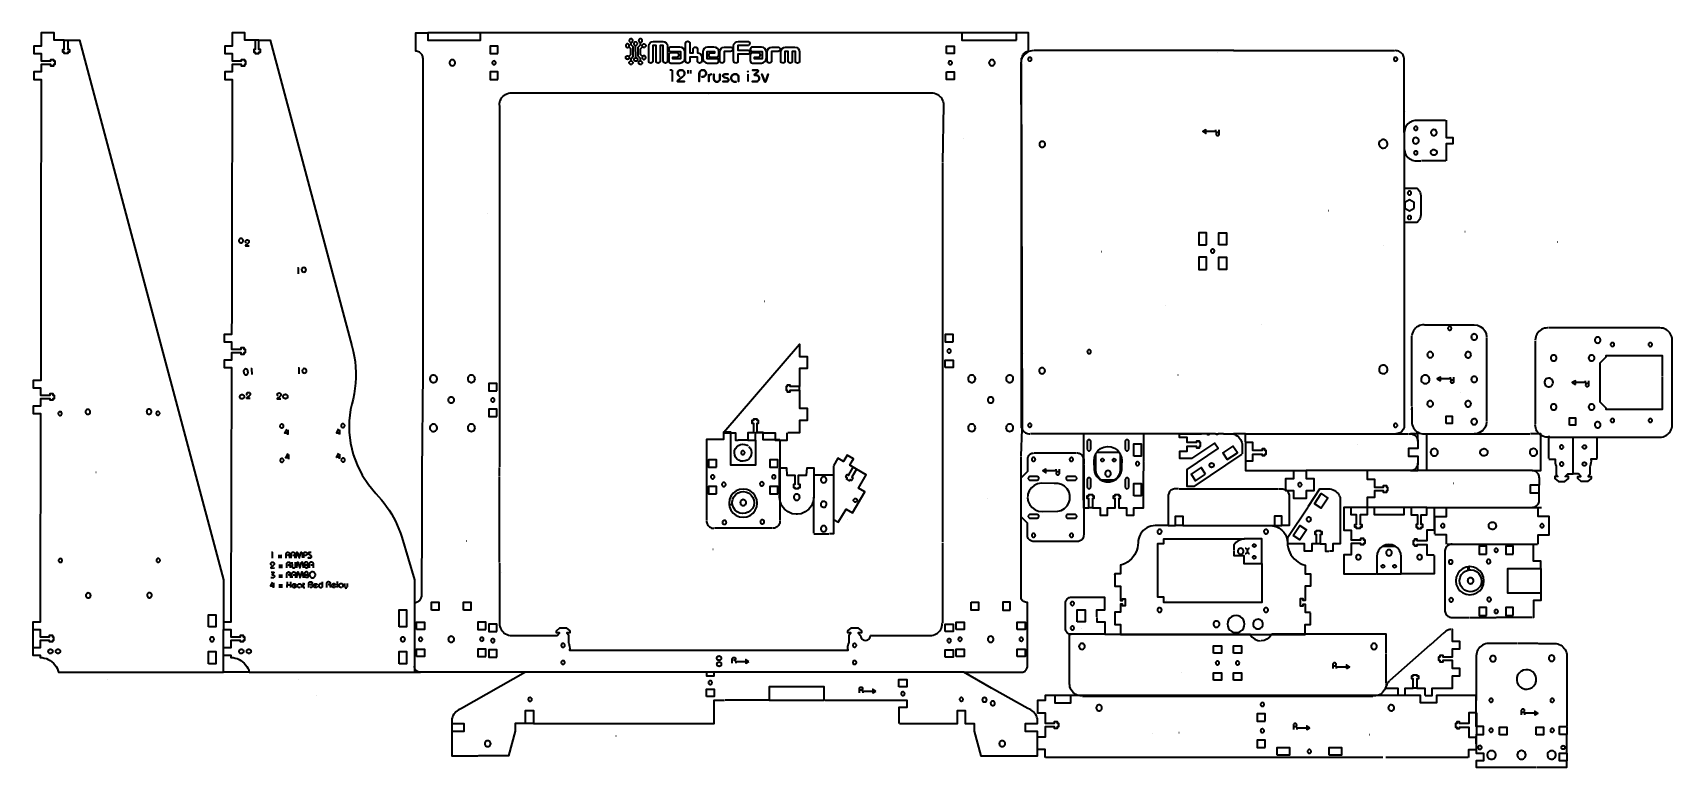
# Model space of a CAD drawing. Extents: x 0 to 1340, y 0 to 600.
import ezdxf

# ---------------------------------------------------------------- set-up
doc = ezdxf.new("R2010")
doc.units = 0
doc.header["$MEASUREMENT"] = 0
doc.layers.add('LAY001', color=7, linetype='Continuous')

msp = doc.modelspace()

# ---------------------------------------------------------------- linework, layer by layer
at = {"layer": 'LAY001', "color": 7, "lineweight": 35, "flags": 128}
for points in [[(25.75, 593.9), (28.75, 593.9), (28.75, 586.275), (28.8, 586.275), (30.05, 586.275), (30.05, 583.975), (28.8, 583.975), (28.75, 583.975), (28.75, 582.975), (25.8, 582.95), (25.75, 582.975), (25.75, 583.95), (24.55, 583.95), (24.55, 586.25), (25.75, 586.25), (25.75, 593.9), (17.4, 593.9), (17.4, 599.825), (6.975, 599.825), (6.975, 588.825), (0.975, 588.825), (0.975, 582.825), (6.975, 582.825), (6.975, 576.825), (14.675, 576.825), (14.675, 578.075), (16.975, 578.075), (16.975, 576.825), (17.975, 576.825), (17.975, 573.825), (16.975, 573.825), (16.975, 572.575), (14.675, 572.575), (14.675, 573.825), (6.975, 573.825), (6.975, 567.825), (0.975, 567.825), (0.975, 561.825), (6.975, 561.825), (6.575, 426.175), (6.575, 371.175), (6.5, 353.425), (6.5, 315.925), (0.4, 315.925), (0.4, 309.925), (6.4, 309.925), (6.4, 303.925), (14.1, 303.925), (14.1, 305.175), (16.4, 305.175), (16.4, 303.925), (17.4, 303.925), (17.4, 300.925), (16.4, 300.925), (16.4, 299.675), (14.1, 299.675), (14.1, 300.925), (6.4, 300.925), (6.4, 294.925), (0.4, 294.925), (0.4, 288.925), (6.4, 288.925), (6, 125.025), (6, 118.525), (0, 118.525), (0, 112.525), (6, 112.525), (6, 106.525), (13.675, 106.525), (13.675, 107.775), (16, 107.775), (16, 106.525), (17, 106.525), (17, 103.525), (16, 103.525), (16, 102.275), (13.675, 102.275), (13.675, 103.525), (6, 103.525), (6, 97.525), (0, 97.525)], [(28.75, 593.9), (38.125, 593.9), (156, 153.075), (156, 118.525), (156, 112.525), (162, 112.525), (162, 106.525), (169.675, 106.525), (169.675, 107.775), (172, 107.775), (172, 106.525), (173, 106.525), (173, 103.525), (172, 103.525), (172, 102.275), (169.675, 102.275), (169.675, 103.525), (162, 103.525), (162, 97.525), (156, 97.525), (156, 112.525)], [(181.75, 593.9), (173.4, 593.9), (173.4, 599.825), (162.975, 599.825), (162.975, 588.825), (156.975, 588.825), (156.975, 582.825), (162.975, 582.825), (162.975, 576.825), (170.675, 576.825), (170.675, 578.075), (172.975, 578.075), (172.975, 576.825), (173.975, 576.825), (173.975, 573.825), (172.975, 573.825), (172.975, 572.575), (170.675, 572.575), (170.675, 573.825), (162.975, 573.825), (162.975, 567.825), (156.975, 567.825), (156.975, 561.825), (162.975, 561.825), (162.575, 426.175), (162.575, 371.175), (162.5, 353.425), (156.5, 353.425), (156.5, 347.425), (162.5, 347.425), (162.5, 341.425), (170.2, 341.425), (170.2, 342.675), (172.5, 342.675), (172.5, 341.425), (173.5, 341.425), (173.5, 338.425), (172.5, 338.425), (172.5, 337.175), (170.2, 337.175), (170.2, 338.425), (162.5, 338.425), (162.5, 332.425), (156.5, 332.425), (156.5, 326.425), (162.5, 326.425), (162, 125.025), (162, 118.525), (156, 118.525)], [(184.75, 593.9), (181.75, 593.9), (181.75, 586.25), (180.55, 586.25), (180.55, 583.95), (181.75, 583.95), (181.75, 582.975), (181.8, 582.95), (184.75, 582.975), (184.75, 583.975), (184.8, 583.975), (186.05, 583.975), (186.05, 586.275), (184.8, 586.275), (184.75, 586.275), (184.75, 593.9), (194.125, 593.9), (260.9, 344.2), (261.925, 339.925), (262.75, 335.625), (263.375, 331.275), (263.8, 326.9), (264, 322.5), (264, 318.1), (263.775, 313.7), (263.35, 309.325), (262.725, 304.975), (261.9, 300.675), (260.85, 296.4), (259.6, 292.175), (258.625, 282.975), (258.7, 273.725), (259.825, 264.525), (261.975, 255.525), (265.15, 246.825), (269.3, 238.525), (274.35, 230.775), (280.275, 223.65), (282.675, 221.1), (284.975, 218.45), (287.175, 215.725), (289.25, 212.9), (291.225, 210), (293.075, 207), (294.8, 203.95), (296.4, 200.825), (297.875, 197.65), (299.225, 194.4), (300.45, 191.125), (301.525, 187.775), (312, 153.075), (312, 134.525), (312.775, 134.575), (313.55, 134.725), (314.275, 134.975), (315, 135.325), (315.65, 135.75), (316.225, 136.275), (316.75, 136.85), (317.175, 137.525), (317.525, 138.225), (317.775, 138.95), (317.925, 139.725), (318, 140.525), (318.4, 200.55), (318.4, 240.55), (318.975, 322.775), (318.975, 578.825), (318.925, 579.6), (318.775, 580.375), (318.525, 581.1), (318.175, 581.825), (317.725, 582.475), (317.225, 583.05), (316.625, 583.575), (315.975, 584), (315.275, 584.35), (314.525, 584.6), (313.75, 584.75), (312.975, 584.825), (312.975, 599.825), (322.975, 599.825), (322.975, 593.825), (365.975, 593.825), (365.975, 599.825), (322.975, 599.825)], [(759.475, 599.825), (365.975, 599.825)], [(487.2, 580.6), (487.4, 580.325), (487.55, 579.975), (487.6, 579.6), (487.55, 579.225), (487.4, 578.85), (487.175, 578.55), (486.875, 578.325), (486.5, 578.175), (486.125, 578.125), (485.75, 578.175), (485.4, 578.325), (485.1, 578.55), (484.85, 578.85), (484.7, 579.225), (484.65, 579.6), (484.7, 579.975), (484.85, 580.325), (485.1, 580.625), (485.4, 580.875), (485.75, 581.025), (486.125, 581.075), (486.5, 581.025), (486.875, 580.875), (487.175, 580.625), (487.2, 580.6), (488.875, 582.15), (488.875, 586.75), (487.225, 588.325), (487.45, 588.65), (487.575, 589), (487.6, 589.3), (487.6, 589.4), (487.6, 589.3), (487.6, 589.4), (487.525, 589.775), (487.35, 590.125), (487.1, 590.4), (486.775, 590.625), (486.425, 590.75), (486.05, 590.775), (485.675, 590.7), (485.325, 590.525), (485.025, 590.275), (484.825, 589.95), (484.7, 589.6), (484.675, 589.225), (484.725, 588.85), (484.9, 588.5), (485.15, 588.2), (485.475, 588), (485.85, 587.875), (486.225, 587.825), (486.6, 587.9), (486.95, 588.075), (487.225, 588.325)], [(488.975, 576.9), (489.375, 576.85), (489.725, 576.7), (490.025, 576.475), (490.25, 576.15), (490.4, 575.8), (490.45, 575.425), (490.4, 575.05), (490.25, 574.7), (490.025, 574.375), (489.725, 574.15), (489.375, 574), (488.975, 573.95), (488.6, 574), (488.25, 574.15), (487.95, 574.375), (487.7, 574.7), (487.55, 575.05), (487.5, 575.425), (487.55, 575.8), (487.7, 576.15), (487.95, 576.475), (488.25, 576.7), (488.6, 576.85), (488.975, 576.9), (488.975, 578.85), (490.725, 580.7), (490.725, 588.25), (489.075, 590.05), (489.075, 592)], [(496.625, 576.9), (497, 576.875), (497.35, 576.75), (497.675, 576.525), (497.925, 576.225), (498.1, 575.9), (498.175, 575.525), (498.15, 575.125), (498.025, 574.775), (497.8, 574.45), (497.525, 574.2), (497.175, 574.025), (496.8, 573.95), (496.4, 573.975), (496.05, 574.1), (495.725, 574.325), (495.475, 574.625), (495.3, 574.95), (495.225, 575.325), (495.275, 575.725), (495.4, 576.075), (495.6, 576.4), (495.9, 576.65), (496.25, 576.825), (496.625, 576.9), (496.625, 578.85), (494.95, 580.65), (494.95, 588.2), (496.7, 590.05), (496.7, 592)], [(498.45, 580.575), (498.25, 580.25), (498.125, 579.9), (498.1, 579.5), (498.15, 579.125), (498.325, 578.775), (498.575, 578.5), (498.9, 578.275), (499.275, 578.15), (499.65, 578.125), (500.025, 578.2), (500.375, 578.375), (500.65, 578.625), (500.875, 578.95), (501, 579.3), (501.025, 579.675), (500.95, 580.075), (500.775, 580.4), (500.525, 580.7), (500.225, 580.9), (499.85, 581.025), (499.475, 581.075), (499.1, 581), (498.75, 580.825), (498.45, 580.575), (496.8, 582.15), (496.8, 586.75), (498.475, 588.3), (498.275, 588.575), (498.125, 588.925), (498.075, 589.3), (498.125, 589.675), (498.275, 590.05), (498.525, 590.35), (498.825, 590.575), (499.175, 590.725), (499.55, 590.775), (499.95, 590.725), (500.3, 590.575), (500.6, 590.35), (500.825, 590.05), (500.975, 589.675), (501.025, 589.3), (500.975, 588.925), (500.825, 588.575), (500.6, 588.275), (500.3, 588.025), (499.95, 587.875), (499.55, 587.825), (499.175, 587.875), (498.825, 588.025), (498.525, 588.275), (498.475, 588.3), (498.525, 588.275)], [(817.975, 585.275), (816.65, 585.2), (815.375, 584.925), (814.125, 584.525), (812.975, 583.925), (811.875, 583.2), (810.9, 582.35), (810.025, 581.375), (809.3, 580.275), (808.8, 579.275), (808.8, 579.575), (808.9, 580.3), (809.075, 581), (809.35, 581.675), (809.725, 582.325), (810.15, 582.9), (810.675, 583.425), (811.25, 583.875), (811.875, 584.225), (812.55, 584.525), (813.25, 584.725), (813.975, 584.825), (813.975, 599.825), (812.975, 599.825), (803.975, 599.825)], [(181.75, 582.975), (181.8, 582.95)], [(184.8, 586.275), (184.75, 586.275)], [(184.8, 583.975), (184.75, 583.975)], [(492.925, 579.5), (493.225, 579.475), (493.6, 579.35), (493.9, 579.125), (494.15, 578.85), (494.325, 578.5), (494.4, 578.125), (494.4, 578.025), (494.4, 578.125), (494.4, 578.025), (494.375, 577.75), (494.25, 577.375), (494.025, 577.05), (493.75, 576.8), (493.4, 576.65), (493.025, 576.575), (492.825, 576.575), (492.65, 576.6), (492.275, 576.725), (491.95, 576.925), (491.7, 577.225), (491.55, 577.575), (491.475, 577.95), (491.5, 578.325), (491.625, 578.7), (491.825, 579), (492.125, 579.25), (492.475, 579.425), (492.85, 579.5), (492.925, 579.5), (492.775, 589.4), (492.85, 589.4)], [(981.725, 585.275), (981.725, 585.225), (981.725, 585.275), (818.475, 585.275)], [(968.775, 583.725), (968.775, 583.75)], [(982.4, 585.275), (982.4, 585.225), (982.4, 585.275), (1113.15, 585.275)], [(1154.7, 528.325), (1131.05, 528.325), (1129.75, 528.225), (1128.475, 527.975), (1127.225, 527.55), (1126.05, 526.975), (1124.975, 526.25), (1123.975, 525.375), (1123.125, 524.4), (1122.4, 523.325), (1121.825, 522.15), (1121.4, 520.9), (1121.15, 519.625), (1121.05, 518.325), (1121.05, 537.775), (1121.05, 577.925), (1121, 578.875), (1120.8, 579.825), (1120.5, 580.75), (1120.075, 581.6), (1119.525, 582.4), (1118.875, 583.125), (1118.15, 583.775), (1117.35, 584.3), (1116.475, 584.725), (1115.575, 585.025), (1114.625, 585.225), (1113.65, 585.275)], [(522.625, 569.275), (520.825, 569.275)], [(522.625, 569.275), (522.625, 559.925)], [(535.65, 566.5), (535.65, 569.275)], [(537.825, 566.5), (537.825, 569.275)], [(552.475, 559.925), (552.475, 565.925)], [(559.875, 575.275), (559.725, 575.275)], [(584.6, 565.925), (584.6, 559.925)], [(807.975, 574.775), (808.775, 276.05), (808.6, 276.45), (808.3, 277.3), (808.125, 278.175), (808.075, 279.075), (808.075, 279.275), (808.05, 334.7), (808.05, 442.2), (808.05, 452.2), (808.05, 457.2), (808.05, 507.2), (807.975, 574.775), (807.975, 575.275), (807.975, 575.575)], [(381.4, 540.825), (381.475, 542.125), (381.725, 543.4), (382.15, 544.65), (382.725, 545.825), (383.45, 546.9), (384.325, 547.875), (385.3, 548.75), (386.4, 549.475), (387.55, 550.05), (388.8, 550.475), (390.075, 550.725), (391.4, 550.825), (397.475, 550.825), (412.475, 550.825), (565.15, 550.825), (565.825, 550.825), (565.825, 550.775), (565.825, 550.825), (708.95, 550.825), (723.95, 550.825), (734.475, 550.825), (735.775, 550.725), (737.05, 550.475), (738.3, 550.05), (739.475, 549.475), (740.55, 548.75), (741.475, 547.925), (741.55, 547.875), (742.4, 546.9), (743.125, 545.825), (743.725, 544.65), (744.125, 543.4), (744.4, 542.125), (744.475, 540.825), (743.475, 493.925)], [(565.15, 550.775), (565.15, 550.825)], [(381.4, 540.325), (381.475, 472.725), (381.5, 245.3)], [(552.2, 549.25), (552.2, 549.3)], [(1122.05, 535.65), (1122.05, 535.625)], [(1155.2, 528.35), (1155.2, 514.25), (1160.7, 514.25), (1160.7, 509.25), (1155.2, 509.25), (1155.2, 495.175)], [(760.8, 513.525), (760.65, 513.525)], [(966.3, 519.3), (958.8, 519.3)], [(968.825, 518.325), (968.6, 518.325), (968.375, 518.325), (968.3, 518.3), (968.375, 518.325), (968.075, 518.325), (967.825, 518.4), (967.6, 518.475), (967.4, 518.6), (967.25, 518.775), (967.125, 518.975), (967.075, 519.225), (967.05, 519.525), (967.05, 520.65)], [(968.3, 518.3), (968, 518.225), (967.75, 518.125), (967.55, 518), (967.375, 517.8), (967.25, 517.6), (967.175, 517.35), (967.15, 517.075), (967.15, 516.85), (967.225, 516.625), (967.35, 516.425), (967.475, 516.25), (967.675, 516.1), (967.9, 515.975), (968.15, 515.925), (968.425, 515.9), (968.8, 515.925), (969.1, 516.025), (969.35, 516.2), (969.525, 516.4), (969.675, 516.625), (969.775, 516.875), (969.85, 517.35), (969.85, 520.65)], [(1121.05, 518.325), (1121.05, 505.175), (1121.15, 503.875), (1121.4, 502.575), (1121.825, 501.35), (1122.4, 500.175), (1123.125, 499.075), (1123.975, 498.1), (1124.975, 497.225), (1126.05, 496.5), (1127.225, 495.925), (1128.475, 495.5), (1129.75, 495.25), (1131.05, 495.175), (1134.575, 495.175)], [(1121.05, 505.175), (1121.05, 472.95), (1131.375, 472.95), (1131.775, 472.6), (1132.65, 471.625), (1133.375, 470.525), (1133.95, 469.35), (1134.375, 468.125), (1134.625, 466.825), (1134.7, 465.525), (1134.7, 452.375), (1134.625, 451.075), (1134.375, 449.8), (1133.95, 448.55), (1133.375, 447.375), (1132.65, 446.3), (1131.775, 445.3), (1131.375, 444.95), (1121.05, 444.95)], [(743.475, 493.425), (743.5, 184)], [(1155, 495.175), (1135.075, 495.175)], [(1120.875, 472.95), (1121.05, 472.95), (1121.05, 472.45), (1121.05, 444.95), (1121.05, 279.275), (1120.825, 277.45), (1120.1, 275.725), (1118.975, 274.275), (1117.5, 273.15), (1115.8, 272.425), (1114.025, 272.2), (1123.85, 272.2)], [(371.8, 452.2), (371.65, 452.2)], [(1059.05, 454.35), (1058.9, 454.35)], [(174.625, 428.1), (174.325, 428.3), (174.075, 428.6), (173.925, 428.925), (173.875, 429.275), (173.9, 429.625), (174, 429.925), (174.15, 430.175), (174.35, 430.35), (174.575, 430.5), (174.825, 430.6), (175.35, 430.675), (175.6, 430.675), (175.85, 430.6), (176.075, 430.525), (176.3, 430.375), (176.475, 430.2), (176.625, 429.95), (176.725, 429.675), (176.75, 429.35), (176.725, 429.1), (176.675, 428.875), (176.475, 428.475), (176.175, 428.15), (175.85, 427.85), (174.175, 426.525), (173.975, 426.375), (173.85, 426.25), (173.8, 426.2), (173.8, 426.15), (173.825, 426.05), (173.875, 425.975), (173.975, 425.925), (174.175, 425.925), (176.775, 425.925)], [(1170.725, 437.225), (1170.575, 437.225)], [(873.425, 420.975), (873.275, 420.975)], [(1103.825, 426.1), (1103.825, 426.05)], [(1246.45, 428.75), (1246.3, 428.75)], [(217.325, 402.875), (217.3, 407.55), (216.4, 407.525)], [(598.325, 380.45), (598.175, 380.45)], [(926, 376.975), (925.85, 376.975)], [(1004.1, 361.25), (1003.95, 361.25)], [(1137.2, 361.425), (1135.9, 361.325), (1134.625, 361.075), (1133.375, 360.65), (1132.225, 360.075), (1131.125, 359.35), (1130.15, 358.475), (1129.3, 357.5), (1128.575, 356.425), (1128, 355.25), (1127.575, 354), (1127.325, 352.725)], [(1127.325, 294.925), (1127.325, 352.225)], [(1137.65, 361.425), (1143.225, 361.425), (1147.375, 361.425), (1148.575, 361.425), (1165.3, 361.425), (1166.3, 361.425), (1167.675, 361.425), (1168.475, 361.425), (1168.975, 361.425), (1178.2, 361.425), (1180.8, 361.075), (1183.2, 360.075), (1185.275, 358.5), (1186.875, 356.425), (1187.875, 354), (1188.2, 351.425)], [(1188.2, 350.925), (1188.2, 348.025), (1188.2, 347.525), (1188.2, 326.575), (1188.2, 326.075), (1188.2, 305.925), (1188.2, 305.425), (1188.2, 304.925), (1188.2, 282.7)], [(1238.5, 358.8), (1238.15, 358.8), (1236.825, 358.7), (1235.55, 358.45), (1234.325, 358.025), (1233.15, 357.45), (1232.05, 356.725), (1231.075, 355.875), (1230.2, 354.875), (1229.475, 353.8), (1228.9, 352.625), (1228.475, 351.375), (1228.225, 350.1), (1228.15, 348.8)], [(1314.275, 358.8), (1295.675, 358.8), (1293.1, 358.8), (1289.675, 358.775), (1273.675, 358.775), (1273.175, 358.775), (1272.025, 358.8), (1271.375, 358.8), (1271.25, 358.8), (1271.2, 358.8), (1268.575, 358.8), (1267.675, 358.8), (1266.1, 358.8), (1265.95, 358.8), (1240.975, 358.8), (1239, 358.8)], [(1239.25, 270.575), (1239.25, 269.575), (1258.975, 269.575), (1278.725, 269.575), (1322.05, 269.575), (1330.05, 269.575), (1331.35, 269.65), (1332.625, 269.925), (1333.875, 270.325), (1335.05, 270.925), (1336.125, 271.65), (1337.1, 272.5), (1337.975, 273.475), (1338.7, 274.575), (1339.275, 275.75), (1339.7, 276.975), (1339.95, 278.275), (1340.05, 279.575), (1340.05, 348.8), (1339.95, 350.1), (1339.7, 351.375), (1339.275, 352.625), (1338.7, 353.8), (1337.975, 354.875), (1337.1, 355.875), (1336.125, 356.725), (1335.05, 357.45), (1333.875, 358.025), (1332.625, 358.45), (1331.35, 358.7), (1330.05, 358.8), (1314.775, 358.8)], [(1267.675, 358.7), (1267.675, 358.8)], [(1273.675, 358.7), (1273.675, 358.775)], [(564.825, 273.725), (626.7, 345.55), (626.7, 335.55), (632.9, 335.55), (632.9, 325.55), (626.7, 325.55), (626.7, 310.9), (619, 310.9), (619, 312.15), (616.7, 312.15), (616.7, 310.9), (615.7, 310.9), (615.7, 307.9), (616.7, 307.9), (616.7, 306.65), (619, 306.65), (619, 307.9), (626.7, 307.9), (626.7, 310.9)], [(809.675, 338.225), (809.675, 338.25)], [(1228.15, 348.3), (1228.15, 345.4), (1228.15, 344.9), (1228.15, 323.95), (1228.15, 323.45), (1228.15, 303.3), (1228.15, 302.8), (1228.15, 302.3), (1228.15, 280.075)], [(1331.75, 318.85), (1331.75, 318.15), (1331.75, 312.825), (1331.75, 312.325), (1331.75, 292.2), (1286.175, 292.2), (1286.175, 293.2), (1281.175, 298.2), (1281.175, 330.2), (1286.175, 335.2), (1286.175, 336.2), (1331.75, 336.2), (1331.75, 319.35)], [(179.2, 320.75), (179.175, 325.425), (178.275, 325.425)], [(217.8, 321.3), (217.775, 325.975), (216.875, 325.975)], [(936.15, 320.125), (936, 320.125)], [(1158.05, 317.2), (1150.55, 317.2)], [(1160.575, 316.225), (1160.375, 316.225), (1160.125, 316.225), (1159.825, 316.25), (1159.575, 316.3), (1159.35, 316.4), (1159.15, 316.525), (1159, 316.675), (1158.9, 316.9), (1158.825, 317.15), (1158.8, 317.425), (1158.8, 318.55)], [(1160.05, 316.2), (1160.125, 316.225), (1160.05, 316.2), (1159.75, 316.15), (1159.5, 316.05), (1159.3, 315.9), (1159.125, 315.725), (1159, 315.5), (1158.925, 315.275), (1158.9, 315), (1158.925, 314.75), (1158.975, 314.525), (1159.1, 314.325), (1159.25, 314.15), (1159.425, 314), (1159.65, 313.9), (1159.9, 313.825), (1160.175, 313.8), (1160.55, 313.85), (1160.85, 313.95), (1161.1, 314.1), (1161.275, 314.3), (1161.425, 314.525), (1161.525, 314.775), (1161.6, 315.275), (1161.6, 318.55)], [(1268.4, 314.3), (1260.925, 314.3)], [(1270.95, 313.3), (1270.725, 313.3), (1270.5, 313.3), (1270.4, 313.275), (1270.5, 313.3), (1270.2, 313.325), (1269.95, 313.375), (1269.725, 313.475), (1269.525, 313.6), (1269.375, 313.75), (1269.25, 313.975), (1269.175, 314.225), (1269.175, 314.5), (1269.175, 315.65)], [(1270.4, 313.275), (1270.125, 313.225), (1269.875, 313.125), (1269.65, 312.975), (1269.475, 312.8), (1269.35, 312.6), (1269.275, 312.35), (1269.25, 312.075), (1269.275, 311.825), (1269.35, 311.6), (1269.45, 311.4), (1269.6, 311.225), (1269.775, 311.1), (1270, 310.975), (1270.25, 310.9), (1270.55, 310.875), (1270.9, 310.925), (1271.2, 311.025), (1271.45, 311.175), (1271.65, 311.375), (1271.8, 311.6), (1271.875, 311.85), (1271.95, 312.35), (1271.95, 315.65)], [(175.6, 303.525), (175.3, 303.75), (175.05, 304.025), (174.9, 304.375), (174.85, 304.7), (174.875, 305.05), (174.975, 305.35), (175.125, 305.6), (175.325, 305.8), (175.55, 305.95), (175.8, 306.05), (176.325, 306.125), (176.575, 306.1), (176.825, 306.05), (177.05, 305.95), (177.275, 305.825), (177.45, 305.625), (177.6, 305.4), (177.675, 305.125), (177.725, 304.775), (177.7, 304.525), (177.65, 304.3), (177.45, 303.925), (177.15, 303.575), (176.825, 303.3), (175.15, 301.975), (174.95, 301.8), (174.825, 301.7), (174.775, 301.65), (174.775, 301.6), (174.8, 301.5), (174.85, 301.425), (174.95, 301.375), (175.15, 301.35), (177.75, 301.375)], [(200.625, 303.075), (200.3, 303.3), (200.075, 303.575), (199.925, 303.9), (199.875, 304.25), (199.9, 304.6), (200, 304.9), (200.15, 305.15), (200.325, 305.35), (200.575, 305.5), (200.825, 305.6), (201.35, 305.675), (201.575, 305.65), (201.825, 305.6), (202.075, 305.5), (202.275, 305.35), (202.45, 305.175), (202.6, 304.95), (202.7, 304.65), (202.725, 304.325), (202.7, 304.075), (202.65, 303.85), (202.45, 303.45), (202.175, 303.125), (201.85, 302.85), (200.175, 301.525), (199.95, 301.35), (199.85, 301.25), (199.8, 301.175), (199.775, 301.15), (199.8, 301.05), (199.85, 300.975), (199.975, 300.925), (200.175, 300.9), (202.75, 300.925)], [(626.7, 307.9), (626.7, 293.225), (632.9, 293.225), (632.9, 283.225), (626.7, 283.225), (626.7, 273.225), (617.2, 273.225)], [(1167.125, 306.15), (1166.975, 306.15)], [(596.7, 273.225), (592.05, 273.225), (592.05, 273.65), (592.05, 280.925), (593.3, 280.925), (593.3, 283.225), (592.05, 283.225), (592.05, 284.225), (589.05, 284.225), (589.05, 283.225), (587.8, 283.225), (587.8, 280.925), (589.05, 280.925), (589.05, 273.225), (584.4, 273.225), (584.4, 267.225), (590.7, 267.225), (590.7, 273.225), (590.7, 273.65)], [(1127.325, 294.425), (1127.3, 293.75), (1127.175, 293.125), (1126.975, 292.5), (1126.7, 291.9)], [(1127.175, 293.125), (1127.2, 285.125), (1127.2, 284.625), (1127.2, 282.2), (1127.3, 280.9), (1127.55, 279.6), (1127.975, 278.375), (1128.55, 277.2), (1129.275, 276.1), (1130.125, 275.125), (1131.125, 274.275), (1132.2, 273.525), (1133.375, 272.95), (1134.625, 272.55), (1135.9, 272.275), (1137.2, 272.2), (1139.5, 272.2), (1140, 272.2), (1149.1, 272.2), (1149.6, 272.2), (1178.2, 272.2)], [(1188.2, 282.2), (1187.875, 279.6), (1186.875, 277.2), (1185.275, 275.125), (1183.2, 273.525), (1180.8, 272.55), (1178.2, 272.2), (1223.6, 272.2)], [(208.45, 271.55), (208.45, 272.775), (206.325, 272.775), (206.15, 272.825), (206.1, 272.9), (206.15, 272.825), (206.1, 272.9), (206.075, 273), (206.1, 273.1), (206.175, 273.275), (207.8, 276.2)], [(208.425, 275.425), (208.45, 272.775), (209.275, 272.8)], [(250.725, 271.65), (250.7, 272.875), (248.6, 272.875), (248.425, 272.925), (248.35, 272.975), (248.425, 272.925), (248.35, 272.975), (248.325, 273.075), (248.35, 273.2), (248.45, 273.375), (250.075, 276.3)], [(250.7, 275.525), (250.7, 272.875), (251.55, 272.875)], [(590.7, 267.225), (590.7, 246.65), (570.7, 246.65), (570.7, 273.225), (570.7, 273.65), (564.7, 273.65), (564.7, 273.225), (564.7, 267.65), (550.7, 267.65), (550.7, 267.15), (550.7, 201.65)], [(564.3, 273.225), (564.7, 273.225), (570.7, 273.225), (574.4, 273.225), (574.4, 267.025), (576.7, 267.025)], [(592.05, 273.225), (590.7, 273.225)], [(591.2, 273.65), (592.05, 273.65), (596.7, 273.65), (596.7, 273.225), (596.7, 267.65), (606.7, 267.65), (610.7, 267.65)], [(597.2, 273.225), (606.7, 273.225), (606.7, 267.65), (606.7, 267.025), (606.85, 267.025), (616.7, 267.025), (616.7, 273.225)], [(807.975, 254.25), (808.775, 276.05), (809, 275.65), (809.5, 274.875), (810.075, 274.2), (810.75, 273.625), (811.5, 273.1), (812.325, 272.7), (813.175, 272.425), (814.05, 272.25), (814.95, 272.175)], [(858.975, 272.175), (815.45, 272.175)], [(988.2, 255.65), (948.925, 229.375), (943.525, 229.375), (943.525, 243.225), (968.925, 260.2), (965.875, 264.775), (947.1, 252.225), (937.525, 252.225), (937.525, 258.225), (942.6, 258.225), (943.525, 258.225), (943.525, 261.825), (943.525, 262.125), (951.225, 262.125), (951.225, 260.875), (953.525, 260.875), (953.525, 262.125), (954.525, 262.125), (954.525, 265.125), (953.525, 265.125), (953.525, 266.375), (951.225, 266.375), (951.225, 265.125), (943.525, 265.125), (943.525, 265.425), (943.525, 269.225), (937.325, 269.225), (937.325, 272.175), (955.3, 272.175), (950.65, 272.225), (948.9, 272.225), (948.4, 272.225), (937.325, 272.225), (937.325, 272.175), (935.3, 272.175), (934.8, 272.175), (907.9, 272.175), (907.4, 272.175), (905, 272.175), (875, 272.175), (858.975, 272.175), (858.975, 258.5), (858.975, 254.8), (858.975, 254.7), (858.925, 254.7), (858.9, 252.325), (858.825, 252.7), (858.625, 253.325), (858.325, 253.9), (857.975, 254.45), (857.525, 254.925), (857.05, 255.375), (856.5, 255.725), (855.9, 256.025), (855.3, 256.225), (854.65, 256.35), (854, 256.4), (853.7, 256.4)], [(907.9, 272.175), (907.9, 272.125), (907.9, 264.675), (907.9, 250.175)], [(959.85, 272.175), (960.05, 272.025), (960.475, 271.85), (960.95, 271.775), (961.425, 271.85), (961.85, 272.025), (962.05, 272.175), (959.85, 272.175), (958.4, 272.2), (957.9, 272.2), (955.575, 272.175), (955.3, 272.175)], [(955.575, 272.175), (955.8, 271.775)], [(966.85, 272.175), (962.05, 272.175)], [(973.35, 272.175), (969.05, 272.175)], [(973.1, 271.775), (973.35, 272.175), (979.7, 272.175), (981.525, 272.175)], [(991.325, 272.2), (981.525, 272.175), (981.925, 272.025), (982.3, 271.9), (983.25, 271.45), (983.475, 271.325), (984.575, 270.6), (985.55, 269.725), (986.425, 268.75), (987.15, 267.675), (987.725, 266.5), (988.15, 265.25), (988.4, 263.975), (988.475, 262.675), (988.475, 256.35), (988.475, 256.075)], [(991.325, 265.7), (991.325, 272.2), (998.85, 272.2), (999.35, 272.2), (1004.375, 272.2), (1004.725, 272.2), (1012.6, 272.2), (1016.125, 272.2), (1016.925, 272.2), (1030.1, 272.2), (1042.6, 272.2), (1052.2, 272.2), (1052.7, 272.2), (1055.1, 272.2), (1063.45, 272.175), (1066.875, 272.175), (1113.95, 272.175), (1114.025, 272.2)], [(1124.45, 272.2), (1126.125, 272.2)], [(1139.5, 242.75), (1139.5, 271.7)], [(1231.4, 230.25), (1223.9, 230.25), (1223.9, 224.15), (1231.4, 224.15), (1231.475, 236.2), (1231.425, 236.975), (1231.275, 237.75), (1231.025, 238.5), (1230.675, 239.2), (1230.25, 239.85), (1229.725, 240.45), (1229.125, 240.95), (1228.475, 241.4), (1227.775, 241.75), (1227.05, 242), (1226.275, 242.15), (1225.5, 242.2), (1232.6, 242.2), (1232.6, 272.2), (1232.1, 272.2), (1224.1, 272.2)], [(1239.25, 252.075), (1239.25, 269.575), (1238.15, 269.575), (1236.825, 269.65), (1235.55, 269.925), (1234.325, 270.325), (1233.15, 270.925), (1232.05, 271.65), (1231.075, 272.5), (1230.2, 273.475), (1229.475, 274.575), (1228.9, 275.75), (1228.475, 276.975), (1228.225, 278.275), (1228.15, 279.575)], [(1278.725, 251.575), (1273.55, 251.575), (1273.7, 250.1), (1273.65, 248.625), (1273.375, 247.15), (1272.9, 245.75), (1272.8, 245.55), (1272.8, 239.075), (1271.3, 237.375), (1273.8, 237.375), (1273.8, 235.675), (1270.9, 233.375), (1265.7, 233.375), (1262.8, 235.675), (1262.8, 237.375), (1265.3, 237.375), (1263.35, 239.575), (1258.975, 239.575), (1258.975, 269.575)], [(1278.725, 252.075), (1278.725, 269.575)], [(208.35, 256.275), (206.725, 253.325), (206.65, 253.15), (206.625, 253.05), (206.65, 252.95), (206.7, 252.875), (206.65, 252.95), (206.7, 252.875), (206.875, 252.825), (209, 252.85), (209, 251.6)], [(208.975, 255.475), (209, 252.85), (209.825, 252.85)], [(250.7, 255.75), (250.7, 253.125), (248.6, 253.1), (248.425, 253.15), (248.35, 253.225), (248.425, 253.15), (248.35, 253.225), (248.35, 253.325), (248.375, 253.425), (248.45, 253.6), (250.075, 256.55)], [(585.325, 261.875), (586.45, 260.45), (586.925, 259.35), (587.175, 258.775), (587.45, 256.975), (587.225, 255.15), (586.575, 253.45), (585.475, 251.975), (584.05, 250.85), (582.375, 250.125), (580.55, 249.85), (578.75, 250.075), (577.95, 250.375), (577.05, 250.75), (575.575, 251.825), (574.45, 253.275), (573.725, 254.95), (573.45, 256.75), (573.65, 258.575), (574.325, 260.275), (575.425, 261.725), (576.85, 262.875), (578.525, 263.6), (580.35, 263.85), (582.15, 263.65), (583.85, 262.975), (584.625, 262.4)], [(584.4, 267.225), (576.7, 267.225), (576.7, 267.025), (576.7, 266.725)], [(610.7, 266.975), (610.7, 266.475), (610.7, 255.5), (610.7, 255), (610.7, 201.65)], [(654.45, 202.425), (658.475, 200.05), (658.975, 200.9), (664.825, 210.8), (670, 207.75), (680.15, 225), (674.975, 228.025), (681.175, 238.9), (673.225, 243.525), (670.65, 245.025), (667.825, 246.7), (670.1, 250.625), (670.825, 251.875), (665.65, 254.9), (662.625, 249.7), (658.025, 252.4), (654.45, 246.25)], [(665.7, 255), (665.725, 255.025)], [(818, 256.4), (817.35, 256.35), (816.7, 256.225), (816.075, 256.025), (815.5, 255.725), (814.95, 255.375), (814.45, 254.925), (814.025, 254.45), (813.675, 253.9), (813.375, 253.325), (813.175, 252.7), (813.05, 252.05), (813, 251.4), (813, 241.4), (808, 236.4)], [(853.2, 256.4), (849.875, 256.4), (849, 256.4), (844.85, 256.4), (843.8, 256.4), (822.825, 256.4), (818.5, 256.4)], [(858.975, 254.7), (858.925, 254.7)], [(869.2, 256.525), (868.9, 256.125), (868.725, 255.875), (867.675, 253.05), (867.4, 250.075), (867.475, 243.025), (868.225, 240.125), (869.725, 237.5), (871.825, 235.375), (874.425, 233.85), (877.3, 233.05), (880.325, 233.05), (883.225, 233.8), (885.825, 235.275), (887.975, 237.4), (889.475, 239.975), (890.275, 242.875), (890.3, 245.875), (890.375, 250.875), (889.875, 253.825), (888.9, 255.975), (888.625, 256.55), (888.3, 256.975)], [(888.9, 255.975), (888.9, 242.975), (888.575, 240.375), (887.575, 237.975), (885.975, 235.9), (883.9, 234.325), (873.9, 234.325), (871.85, 235.9), (870.25, 237.975), (869.25, 240.375), (868.9, 242.975), (868.9, 256.125)], [(908.4, 264.675), (907.9, 264.675)], [(991.325, 250.2), (997.325, 250.2), (997.325, 255.7), (1004.825, 255.7), (1004.825, 254.45), (1007.125, 254.45), (1007.125, 255.7), (1008.125, 255.7), (1008.125, 258.7), (1007.125, 258.7), (1007.125, 259.95), (1004.825, 259.95), (1004.825, 258.7), (997.325, 258.7), (997.325, 265.2), (991.325, 265.2), (991.325, 250.2), (991.325, 242.2), (1030.725, 242.2), (1040.725, 242.2)], [(1083.125, 263.45), (1082.975, 263.45)], [(1132.125, 266.2), (1132.125, 260.25), (1124.625, 260.25), (1124.625, 254.15), (1132.125, 254.15), (1132.125, 248.2), (1132.075, 247.425), (1131.925, 246.65), (1131.675, 245.9), (1131.325, 245.2), (1130.875, 244.55), (1130.375, 243.95), (1129.775, 243.45), (1129.125, 243), (1128.425, 242.65), (1127.675, 242.4), (1126.9, 242.25), (1126.125, 242.2), (1126.95, 242.2), (1132.125, 242.2)], [(1249.625, 260.075), (1249.675, 260.075)], [(1268.325, 260.075), (1268.3, 260.075)], [(250.725, 251.875), (250.7, 253.125), (251.55, 253.125)], [(381.5, 237.725), (381.5, 244.8)], [(654.45, 245.75), (654.45, 238.7), (654.45, 202.425), (654.45, 190.7), (651.225, 190.7)], [(673.225, 243.525), (669.35, 236.875), (670.425, 236.25), (669.275, 234.25), (668.2, 234.875), (667.7, 234.025), (665.1, 235.525), (665.6, 236.4), (664.525, 237.025), (665.675, 239.025), (666.75, 238.375), (670.65, 245.025)], [(804.15, 9.175), (804.15, 9.1), (804.15, 9.175), (821.375, 9.175), (821.375, 14.475), (821.375, 15.975), (821.375, 19.675), (821.375, 19.975), (821.375, 20.475), (821.375, 24.475), (821.375, 29.175), (811.375, 29.175), (811.375, 35.675), (821.375, 35.675), (821.375, 38.375), (821.175, 39.5), (820.8, 40.8), (820.3, 42.025), (819.625, 43.175), (818.825, 44.25), (817.9, 45.225), (816.875, 46.1), (815.775, 46.825), (814.575, 47.425), (813.3, 47.875), (783.675, 64.675), (783.7, 64.75), (783.675, 64.675), (761.025, 77.525), (808, 77.525), (808.65, 77.55), (809.275, 77.675), (809.9, 77.9), (810.5, 78.175), (811.025, 78.55), (811.525, 78.975), (811.95, 79.475), (812.325, 80.025), (812.6, 80.6), (812.825, 81.225), (812.95, 81.85), (813, 82.525), (813, 84.525), (813, 134.525), (812.2, 134.575), (811.425, 134.725), (810.7, 134.975), (810, 135.325), (809.325, 135.75), (808.75, 136.275), (808.225, 136.85), (808, 137.225), (808, 204.4), (807.975, 211.925), (807.975, 219.75), (807.975, 227.825), (808, 235.9), (808, 236.4), (807.975, 253.75)], [(835.625, 242.175), (828.125, 242.175)], [(838.15, 241.175), (837.95, 241.175), (837.7, 241.175), (837.625, 241.175), (837.7, 241.175), (837.4, 241.2), (837.15, 241.25), (836.925, 241.35), (836.725, 241.475), (836.575, 241.65), (836.475, 241.85), (836.4, 242.1), (836.375, 242.375), (836.375, 243.525)], [(837.625, 241.175), (837.325, 241.1), (837.075, 241), (836.875, 240.85), (836.7, 240.675), (836.575, 240.475), (836.5, 240.225), (836.475, 239.95), (836.5, 239.7), (836.55, 239.5), (836.675, 239.275), (836.825, 239.1), (837, 238.975), (837.225, 238.85), (837.475, 238.775), (837.75, 238.75), (838.125, 238.8), (838.425, 238.9), (838.675, 239.05), (838.85, 239.25), (839, 239.475), (839.1, 239.725), (839.175, 240.225), (839.175, 243.525)], [(858.75, 217.7), (858.9, 251.75)], [(858.9, 252.25), (858.85, 252.25), (858.9, 252.25), (858.9, 252.325), (858.9, 252.25), (858.95, 252.05), (859, 251.4), (859, 250.9), (859, 247.7)], [(859, 247.2), (859, 211.75), (863.15, 211.75)], [(908.4, 249.675), (907.9, 249.675), (907.9, 242.175), (908.4, 242.175)], [(907.9, 212.75), (907.9, 241.675)], [(1024.325, 229.925), (1024.325, 235.8), (1024.725, 235.8), (1025.225, 235.8), (1030.725, 235.8), (1030.725, 242.2)], [(1090.6, 242.2), (1090.1, 242.2), (1040.725, 242.2), (1040.725, 235.8), (1046.225, 235.8), (1047.125, 235.8), (1047.125, 230.475)], [(1126.125, 242.2), (1091.1, 242.2), (1090.6, 242.2), (1090.6, 235.2), (1096.6, 235.2), (1096.6, 228.7), (1104.1, 228.7), (1104.1, 229.95), (1106.4, 229.95), (1106.4, 228.7), (1107.4, 228.7), (1107.4, 225.7), (1106.4, 225.7), (1106.4, 224.45), (1104.1, 224.45), (1104.1, 225.7), (1096.6, 225.7), (1096.6, 220.2), (1090.6, 220.2), (1090.6, 212.2), (1077.525, 212.2)], [(1139.5, 241.75), (1139.5, 242.2), (1139.5, 242.25), (1139.5, 242.2), (1132.125, 242.2), (1132.125, 248.2)], [(1225.5, 242.2), (1225, 242.2), (1218.275, 242.2), (1217.775, 242.2), (1151.95, 242.2), (1139.5, 242.2)], [(1239.25, 251.575), (1244.425, 251.575), (1244.275, 250.1), (1244.325, 248.625), (1244.6, 247.15), (1245.075, 245.75), (1245.175, 245.55), (1245.175, 239.075), (1246.675, 237.375), (1244.175, 237.375), (1244.175, 235.675), (1247.075, 233.375), (1252.275, 233.375), (1255.175, 235.675), (1255.175, 237.375), (1252.675, 237.375), (1254.625, 239.575), (1258.975, 239.575)], [(51.8, 240.8), (51.65, 240.8)], [(381.5, 167.225), (381.5, 237.225)], [(638.95, 238.7), (654.45, 238.7)], [(813.225, 220.55), (813.2, 220.4), (813.175, 220), (813.675, 217.05), (814.9, 214.3), (816.825, 212), (819.275, 210.25), (822.075, 209.2), (825.075, 208.925), (837.8, 209), (840.7, 209.75), (843.325, 211.25), (845.45, 213.35), (846.975, 215.95), (847.65, 218.375), (847.775, 218.825), (847.775, 220.4), (847.775, 221.825), (847.025, 224.75), (845.55, 227.35), (843.425, 229.475), (840.85, 231), (837.95, 231.8), (834.95, 231.825), (824.25, 231.9), (821.3, 231.4), (818.575, 230.15), (816.25, 228.25), (814.5, 225.8), (813.45, 223), (813.275, 221.05)], [(1047.125, 229.975), (1047.125, 225.8), (1040.725, 225.8), (1040.725, 219.4), (1030.725, 219.4), (1030.725, 225.8), (1024.625, 225.8), (1024.325, 225.8), (1024.325, 226.35), (1024.325, 229.425)], [(1161.55, 231.575), (1161.4, 231.575)], [(638.45, 191.2), (638.45, 220.575)], [(780.175, 219.6), (780.025, 219.6)], [(858.75, 217.2), (858.75, 211.75), (859, 211.75), (859, 189.9)], [(866.15, 211.75), (872.4, 211.75), (872.4, 205.75), (872.5, 205.75), (872.4, 205.75), (872.5, 205.75), (872.725, 205.75), (875.725, 205.75), (878.4, 205.75), (878.4, 211.75), (884.65, 211.75), (884.65, 219.45), (883.4, 219.45), (883.4, 221.75), (884.65, 221.75), (884.65, 222.75), (887.65, 222.75), (887.65, 221.75), (888.9, 221.75), (888.9, 219.45), (887.65, 219.45), (887.65, 211.75), (893.9, 211.75), (893.9, 205.75), (899.9, 205.75), (899.9, 211.75), (907.9, 211.75), (907.9, 212.25)], [(936.4, 227.4), (934, 227.4), (933.225, 227.35), (932.45, 227.175), (931.725, 226.925), (931, 226.575), (930.35, 226.15), (929.775, 225.625), (929.25, 225.05), (928.825, 224.4), (928.475, 223.675), (928.225, 222.95), (928.05, 222.175), (928, 221.4), (928, 208.4), (928, 197.4), (934, 197.4), (934, 204.9), (940, 204.9), (940, 197.4), (1011.5, 197.4), (1013.325, 197.25), (1015.1, 196.875), (1016.825, 196.25), (1018.45, 195.45), (1019.975, 194.425), (1021.325, 193.225), (1022.525, 191.85), (1023.55, 190.35), (1024.375, 188.7), (1024.975, 187), (1025.35, 185.2), (1025.5, 183.4), (1025.65, 181.3), (1026.025, 179.225), (1026.625, 177.2), (1027.425, 175.275), (1028.45, 173.425), (1029.65, 171.7), (1031.025, 170.125), (1032.575, 168.7), (1034.275, 167.45), (1036.075, 166.4), (1038, 165.525), (1040, 164.9), (1040, 158.3), (1040, 157.8), (1044.5, 157.8), (1044.5, 157.3), (1044.5, 147.8), (1040, 147.8), (1040, 136.15), (1038.4, 136.15), (1038.4, 137.4), (1036, 137.4), (1036, 131.9), (1038.4, 131.9), (1038.4, 133.15), (1040, 133.15), (1040, 126.5), (1044.475, 126.5)], [(937, 227.4), (938, 227.4), (1018, 227.4)], [(1018.6, 227.4), (1021, 227.4), (1021.8, 227.35), (1022.575, 227.175), (1023.3, 226.925), (1024, 226.575), (1024.675, 226.15), (1025.25, 225.625), (1025.775, 225.05), (1026.2, 224.4), (1026.55, 223.675), (1026.8, 222.95), (1026.95, 222.175), (1027, 221.4), (1027, 197.4), (1021, 197.4), (1021, 204.9), (1015, 204.9), (1015, 197.4), (1021, 197.4)], [(1042.625, 213.375), (1042.625, 213.1), (1052.15, 227.35), (1058.975, 227.35), (1060.275, 227.25), (1061.575, 227), (1062.8, 226.575), (1063.975, 226), (1065.075, 225.275), (1066.05, 224.4), (1066.9, 223.425), (1067.625, 222.35), (1067.75, 222.125), (1068.225, 221.175), (1068.35, 220.8), (1068.525, 220.25), (1068.525, 219.05), (1068.525, 202.325), (1068.525, 201.325), (1068.525, 199.925), (1068.525, 199.15), (1068.525, 198.65), (1068.525, 182.375), (1062.525, 182.375), (1062.525, 176.375), (1059.8, 176.375)], [(1139.55, 212.2), (1144.55, 212.2), (1145.525, 212.2), (1151.5, 212.2), (1155.55, 212.2), (1225.35, 212.2), (1226.125, 212.25), (1226.9, 212.4), (1227.65, 212.65), (1228.35, 213), (1229, 213.425), (1229.6, 213.95), (1230.125, 214.55), (1230.575, 215.2), (1230.925, 215.9), (1231.175, 216.65), (1231.35, 217.4), (1231.4, 218.2), (1231.4, 223.65)], [(550.7, 201.15), (550.775, 200.35), (550.925, 199.6), (551.175, 198.85), (551.525, 198.15), (551.95, 197.5), (552.475, 196.9), (553.05, 196.375), (553.7, 195.95), (554.425, 195.6), (555.15, 195.35), (555.925, 195.2), (556.7, 195.15)], [(610.7, 201.15), (610.65, 200.35), (610.5, 199.6), (610.25, 198.85), (609.9, 198.15), (609.475, 197.5), (608.95, 196.9), (608.375, 196.375), (607.7, 195.95), (607, 195.6), (606.275, 195.35), (605.5, 195.2), (604.7, 195.15)], [(665.7, 201.95), (665.725, 201.975)], [(859, 189.4), (858.975, 188.75), (858.85, 188.1), (858.65, 187.475), (858.35, 186.875), (858, 186.325), (857.55, 185.85), (857.075, 185.4), (856.525, 185.05), (855.925, 184.75), (855.3, 184.55), (854.65, 184.425), (854, 184.4), (849, 184.4), (818, 184.4), (817.35, 184.45), (816.7, 184.575), (816.075, 184.775), (815.5, 185.075), (814.95, 185.425), (814.45, 185.875), (814.025, 186.35), (813.675, 186.9), (813.375, 187.475), (813.175, 188.1), (813.05, 188.75), (813, 189.4), (813, 199.4), (808, 204.4)], [(927.5, 208.4), (928, 208.4)], [(1049.425, 182.375), (1049.125, 182.375), (1047.6, 182.375), (1046.85, 182.375), (1045.525, 182.375), (1045.525, 176.375), (1040.15, 176.375), (1039.525, 176.375), (1039.525, 182.375), (1025.825, 182.375), (1025.825, 187.975), (1042.35, 212.675)], [(1126.6, 212.2), (1126.6, 206), (1131.675, 206), (1131.9, 206), (1131.975, 206), (1131.975, 198.3), (1130.725, 198.3), (1130.725, 196), (1131.975, 196), (1131.975, 195), (1134.975, 195), (1134.975, 196), (1136.225, 196), (1136.225, 198.3), (1134.975, 198.3), (1134.975, 206), (1135.275, 206), (1135.3, 206), (1139.55, 206), (1139.55, 212.2), (1126.6, 212.2), (1126.1, 212.2), (1121.1, 212.2), (1120.6, 212.2), (1096.6, 212.2), (1096.1, 212.2), (1090.6, 212.2), (1090.6, 206), (1085.3, 206), (1085, 206), (1085, 198.3), (1086.25, 198.3), (1086.25, 196), (1085, 196), (1085, 195), (1082, 195), (1082, 196), (1080.75, 196), (1080.75, 198.3), (1082, 198.3), (1082, 206), (1081.9, 206), (1081.7, 206), (1077.525, 206), (1077.525, 212.2), (1072.525, 212.2), (1071.525, 212.2), (1071.575, 205.675), (1071.55, 199.775), (1071.55, 193.5), (1077.725, 193.5), (1077.725, 185.8), (1085.425, 185.8), (1085.425, 187.05), (1087.725, 187.05), (1087.725, 185.8), (1088.725, 185.8), (1088.725, 182.8), (1087.725, 182.8), (1087.725, 181.55), (1085.425, 181.55), (1085.425, 182.8), (1077.725, 182.8), (1077.725, 181.7), (1077.725, 173.5), (1071.55, 173.5), (1071.55, 158), (1078.325, 158), (1098.025, 158), (1098.1, 158)], [(1120.6, 212.2), (1120.6, 206), (1106.7, 206), (1096.6, 206), (1096.6, 212.2)], [(1145.525, 212.2), (1145.55, 197.525), (1145.55, 195.975), (1145.55, 194)], [(1145.95, 190.2), (1145.95, 204.7), (1146.45, 204.7), (1155.55, 204.7), (1155.55, 212.2)], [(1225.35, 212.2), (1230.05, 212.2)], [(1230.55, 182.2), (1230.55, 189.7), (1239.55, 189.7), (1239.55, 204.7), (1230.55, 204.7), (1230.55, 212.2), (1233.275, 212.2)], [(604.2, 195.15), (557.2, 195.15)], [(638.45, 190.7), (650.725, 190.7)], [(928, 197.4), (917.5, 197.4), (915.7, 197.25), (913.9, 196.875), (912.175, 196.25), (910.55, 195.45), (909.05, 194.425), (907.675, 193.225), (906.475, 191.85), (905.45, 190.35), (904.625, 188.7), (904.025, 187), (903.65, 185.2), (903.5, 183.4), (903.35, 181.3), (902.975, 179.225), (902.375, 177.2), (901.575, 175.275), (900.575, 173.425), (899.35, 171.7), (897.975, 170.125), (896.425, 168.7), (894.75, 167.45), (892.925, 166.4), (891, 165.525), (889, 164.9), (889, 158.3), (889, 157.8), (884.5, 157.8), (884.5, 157.525), (884.5, 157.475), (884.5, 157.525), (884.5, 157.475), (884.5, 157.35), (884.5, 156.55), (884.5, 156.525), (884.5, 156.55), (884.5, 156.525), (884.5, 156.35)], [(940, 197.4), (934, 197.4)], [(1011.5, 197.4), (1015, 197.4)], [(1052.35, 182.375), (1051.35, 182.375), (1049.425, 182.375), (1049.425, 190.075), (1048.175, 190.075), (1048.175, 192.375), (1049.425, 192.375), (1049.425, 193.375), (1052.425, 193.375), (1052.425, 192.375), (1053.675, 192.375), (1053.675, 190.075), (1052.425, 190.075), (1052.425, 182.375), (1052.725, 182.375), (1056.525, 182.375), (1056.525, 176.375), (1059.3, 176.375)], [(1145.55, 193.5), (1139.35, 193.5), (1139.35, 185.3), (1139.35, 185), (1131.65, 185), (1131.65, 186.25), (1129.35, 186.25), (1129.35, 185), (1128.35, 185), (1128.35, 182), (1129.35, 182), (1129.35, 180.75), (1131.65, 180.75), (1131.65, 182), (1139.35, 182), (1139.35, 181.7), (1139.35, 173.5), (1145.55, 173.5)], [(1155.55, 182.2), (1155.55, 189.7), (1146.45, 189.7), (1145.95, 189.7)], [(196.025, 170.75), (196, 175.4), (195.1, 175.4)], [(207.125, 170.8), (207.1, 174.1), (207.175, 174.6), (207.275, 174.85), (207.4, 175.075), (207.6, 175.275), (207.85, 175.425), (208.15, 175.55), (208.5, 175.575), (208.8, 175.55), (209.05, 175.475), (209.275, 175.375), (209.45, 175.225), (209.6, 175.05), (209.7, 174.85), (209.775, 174.625), (209.8, 174.4), (209.775, 174.125), (209.7, 173.875), (209.575, 173.675), (209.4, 173.475), (209.2, 173.35), (208.95, 173.225), (208.65, 173.175), (208.575, 173.15), (208.875, 173.125), (209.125, 173.075), (209.35, 173), (209.55, 172.875), (209.7, 172.7), (209.825, 172.5), (209.875, 172.25), (209.9, 171.95), (209.925, 170.825)], [(211.275, 170.825), (211.275, 173.9), (211.3, 174.275), (211.375, 174.6), (211.5, 174.9), (211.65, 175.125), (211.875, 175.325), (212.125, 175.475), (212.4, 175.575), (212.725, 175.6), (213.025, 175.575), (213.325, 175.5), (213.575, 175.35), (213.8, 175.15), (213.975, 174.9), (214.1, 174.625), (214.175, 174.3), (214.2, 173.925), (214.2, 173.275), (214.2, 170.85)], [(215.275, 170.85), (215.775, 175.125), (215.8, 175.275), (215.85, 175.45), (215.925, 175.575), (216.05, 175.625), (216.175, 175.575), (216.3, 175.425), (216.375, 175.275), (216.425, 175.1), (217.55, 171.45), (217.7, 171.05), (217.775, 170.925), (217.825, 170.875), (217.9, 170.925), (217.975, 171.05), (218.1, 171.45), (219.2, 175.125), (219.25, 175.275), (219.325, 175.45), (219.425, 175.575), (219.55, 175.65), (219.675, 175.6), (219.75, 175.475), (219.8, 175.3), (219.825, 175.15), (220.4, 170.9)], [(221.45, 170.9), (221.45, 174.175), (221.45, 174.45), (221.525, 174.7), (221.625, 174.95), (221.75, 175.175), (221.95, 175.375), (222.175, 175.525), (222.45, 175.625), (222.8, 175.65), (223.125, 175.625), (223.425, 175.55), (223.65, 175.4), (223.85, 175.225), (224, 175), (224.1, 174.775), (224.175, 174.525), (224.2, 174.3), (224.125, 173.825), (224.025, 173.6), (223.9, 173.375), (223.725, 173.2), (223.525, 173.05), (223.275, 172.95), (222.95, 172.925), (222.425, 172.925)], [(227.175, 171), (226.7, 170.925), (225.125, 170.925), (227.175, 171), (227.375, 171.075), (227.55, 171.175), (227.675, 171.325), (227.8, 171.5), (227.85, 171.725), (227.875, 172), (227.825, 172.325), (227.675, 172.6), (227.45, 172.8), (227.175, 173), (226.525, 173.325), (225.875, 173.625), (225.6, 173.825), (225.375, 174.025), (225.225, 174.275), (225.175, 174.6), (225.2, 174.925), (225.275, 175.075), (225.375, 175.225), (225.5, 175.375), (225.675, 175.475), (225.925, 175.55), (226.225, 175.575), (227.625, 175.6)], [(354.75, 184.725), (354.6, 184.725)], [(556.05, 177.75), (555.9, 177.75)], [(743.5, 183.325), (743.5, 182.825), (743.5, 171.85), (743.5, 171.35), (743.5, 118)], [(1004.5, 166.4), (1004.5, 134.4), (924.5, 134.4), (924.5, 139), (919.65, 139), (919.5, 139), (919.5, 182.7), (924.5, 182.7), (924.5, 186.4), (990.5, 186.4), (989.85, 186.3), (988.075, 186.05), (987.925, 186.05), (985.5, 185.05), (983.425, 183.45), (981.85, 181.4), (981.85, 176.95)], [(981.85, 176.45), (981.85, 172.9), (989.85, 172.9), (989.85, 166.475), (990.5, 166.4), (1004.5, 166.4), (1004.5, 186.4), (990.5, 186.4)], [(985.425, 175.2), (985.275, 175.2)], [(991.075, 178.9), (991.475, 178.775), (991.85, 178.575), (992.15, 178.3), (992.4, 178), (992.575, 177.65), (992.725, 177.275), (992.8, 176.925), (992.85, 176.925), (992.925, 177.275), (993.05, 177.65), (993.25, 178), (993.5, 178.3), (993.8, 178.575), (994.15, 178.775), (994.575, 178.9)], [(994.575, 174.225), (994.15, 174.35), (993.8, 174.575), (993.5, 174.85), (993.25, 175.15), (993.05, 175.5), (992.925, 175.85), (992.85, 176.225), (992.8, 176.225), (992.725, 175.85), (992.575, 175.5), (992.4, 175.15), (992.15, 174.85), (991.85, 174.575), (991.475, 174.35), (991.075, 174.225)], [(1077.725, 185.3), (1077.725, 185.8)], [(1102.9, 180.175), (1101.475, 179.075), (1099.875, 177), (1098.875, 174.575), (1098.525, 172), (1098.525, 158), (1118.525, 158), (1118.525, 172), (1118.2, 174.575), (1117.2, 177), (1115.6, 179.075), (1113.55, 180.65)], [(1156.05, 182.2), (1160.175, 182.2), (1159.4, 182.15), (1158.625, 182), (1157.875, 181.75), (1157.175, 181.4), (1156.525, 180.95), (1155.925, 180.45), (1155.425, 179.85), (1154.975, 179.2), (1154.625, 178.5), (1154.375, 177.75), (1154.225, 176.975), (1154.175, 176.2), (1154.175, 175.7), (1154.175, 128.7), (1154.175, 128.2), (1154.225, 127.425), (1154.375, 126.65), (1154.625, 125.9), (1154.975, 125.2), (1155.425, 124.55), (1155.925, 123.95), (1156.525, 123.45), (1157.175, 123), (1157.875, 122.65), (1158.625, 122.4), (1159.4, 122.25), (1160.175, 122.2), (1160.675, 122.2), (1174.025, 122.2)], [(1160.175, 182.2), (1160.675, 182.2), (1170.525, 182.2), (1180.375, 182.2), (1180.45, 182.2), (1180.875, 182.2), (1200.875, 182.2), (1201.375, 182.2), (1226.175, 182.2), (1226.675, 182.2), (1230.05, 182.2)], [(1180.375, 182.2), (1180.45, 182.2)], [(1232.675, 162.2), (1232.675, 142.2), (1205.675, 142.2), (1205.675, 162.2), (1232.675, 162.2), (1232.675, 168.2), (1226.675, 168.2), (1226.675, 182.2)], [(195.325, 164.85), (195, 165.075), (194.775, 165.35), (194.625, 165.675), (194.55, 166.025), (194.6, 166.375), (194.7, 166.675), (194.85, 166.925), (195.025, 167.125), (195.25, 167.275), (195.525, 167.375), (196.05, 167.45), (196.275, 167.425), (196.525, 167.375), (196.75, 167.275), (196.975, 167.125), (197.15, 166.95), (197.3, 166.725), (197.4, 166.425), (197.425, 166.1), (197.4, 165.85), (197.35, 165.625), (197.15, 165.225), (196.875, 164.9), (196.525, 164.625), (194.875, 163.3), (194.65, 163.125), (194.55, 163.025), (194.5, 162.95), (194.475, 162.925), (194.5, 162.825), (194.55, 162.75), (194.675, 162.7), (194.875, 162.675), (197.45, 162.7)], [(200.475, 173.025), (203.45, 173.05)], [(200.475, 171.5), (203.475, 171.525)], [(201.05, 164.975), (204.025, 164.975)], [(201.05, 163.45), (204.05, 163.475)], [(207.7, 162.75), (207.675, 166.05), (207.75, 166.55), (207.85, 166.8), (207.975, 167.025), (208.175, 167.225), (208.4, 167.375), (208.725, 167.475), (209.075, 167.525), (209.35, 167.5), (209.625, 167.425), (209.825, 167.325), (210.025, 167.175), (210.175, 167), (210.275, 166.8), (210.35, 166.575), (210.375, 166.35), (210.35, 166.075), (210.275, 165.825), (210.15, 165.6), (209.975, 165.425), (209.75, 165.275), (209.5, 165.175), (209.225, 165.125), (209.15, 165.1), (209.225, 165.125), (209.15, 165.1), (209.45, 165.075), (209.7, 165.025), (209.925, 164.95), (210.125, 164.825), (210.275, 164.65), (210.375, 164.45), (210.45, 164.2), (210.475, 163.9), (210.475, 162.775)], [(208.575, 173.15), (208.35, 173.15), (208.125, 173.15)], [(209.15, 165.1), (208.9, 165.1), (208.7, 165.1)], [(211.875, 167.45), (211.9, 164.375), (211.925, 164), (212, 163.675), (212.125, 163.375), (212.3, 163.15), (212.5, 162.95), (212.725, 162.8), (213, 162.725), (213.325, 162.7), (213.625, 162.725), (213.9, 162.825), (214.125, 162.975), (214.325, 163.15), (214.5, 163.4), (214.625, 163.7), (214.675, 164.025), (214.7, 164.4), (214.7, 167.475)], [(212.25, 173.275), (214.2, 173.275)], [(215.85, 162.8), (216.35, 167.075), (216.375, 167.225), (216.425, 167.4), (216.5, 167.525), (216.625, 167.575), (216.75, 167.525), (216.85, 167.375), (216.925, 167.2), (217, 167.05), (218.125, 163.4), (218.275, 163), (218.325, 162.875), (218.4, 162.825), (218.475, 162.875), (218.55, 163), (218.675, 163.4), (219.775, 167.05), (219.825, 167.225), (219.9, 167.4), (220, 167.525), (220.125, 167.6), (220.25, 167.55), (220.325, 167.425), (220.375, 167.25), (220.4, 167.1), (220.95, 162.825)], [(217.775, 170.925), (217.825, 170.875)], [(224.225, 162.9), (223.8, 162.85), (223.15, 162.85), (224.225, 162.9), (224.45, 162.975), (224.675, 163.1), (224.85, 163.25), (225, 163.45), (225.1, 163.725), (225.125, 164.05), (225.1, 164.325), (225.025, 164.55), (224.925, 164.775), (224.775, 164.95), (224.575, 165.075), (224.3, 165.175), (224, 165.25), (223.6, 165.275), (223.925, 165.3), (224.2, 165.375), (224.4, 165.5), (224.575, 165.65), (224.7, 165.825), (224.8, 166.025), (224.85, 166.45), (224.85, 166.675), (224.775, 166.9), (224.675, 167.1), (224.525, 167.275), (224.325, 167.4), (224.1, 167.525), (223.825, 167.575), (223.5, 167.6), (223.175, 167.575), (222.9, 167.475), (222.65, 167.35), (222.475, 167.175), (222.325, 166.975), (222.225, 166.725), (222.15, 166.25), (222.175, 162.85)], [(223.125, 165.275), (223.6, 165.275)], [(226.275, 162.875), (226.25, 165.95), (226.275, 166.3), (226.35, 166.625), (226.475, 166.925), (226.65, 167.175), (226.85, 167.375), (227.1, 167.5), (227.375, 167.6), (227.7, 167.625), (228.025, 167.6), (228.3, 167.525), (228.55, 167.375), (228.775, 167.2), (228.95, 166.95), (229.075, 166.65), (229.15, 166.325), (229.175, 165.95), (229.175, 165.3), (229.2, 162.875)], [(227.225, 165.3), (229.175, 165.3)], [(381.5, 166.725), (381.475, 150.575), (381.5, 135.225), (381.45, 120.275), (381.5, 120.125), (381.5, 117.525), (381.575, 116.2), (381.825, 114.925), (382.25, 113.675), (382.825, 112.525), (383.55, 111.425), (384.425, 110.45), (385.4, 109.575), (386.5, 108.85), (387.65, 108.275), (388.9, 107.85), (390.175, 107.6), (391.5, 107.525), (397.475, 107.525), (412.475, 107.525), (428.5, 107.525), (430.45, 109.725), (427.95, 109.725), (427.95, 111.425), (430.85, 113.725), (436.025, 113.725), (438.95, 111.425), (438.95, 109.725), (436.45, 109.725), (437.95, 108.025), (437.95, 101.525), (438.05, 101.325), (438.525, 99.925), (438.8, 98.475), (438.85, 96.975), (438.7, 95.525), (455.825, 95.525), (651.9, 95.525), (652.05, 95.525), (666.5, 95.525), (666.275, 97), (666.275, 98.5), (666.525, 99.975), (667, 101.4), (667.25, 101.9), (667.25, 108.025), (668.75, 109.725), (666.25, 109.725), (666.25, 111.425), (669.15, 113.725), (674.325, 113.725), (677.25, 111.425), (677.25, 109.725), (674.75, 109.725), (676.675, 107.525), (676.825, 106.475), (677.225, 105.525), (677.85, 104.675), (678.675, 104.05), (679.65, 103.65), (680.675, 103.525), (681.725, 103.65), (682.675, 104.05), (683.5, 104.675), (684.15, 105.525), (684.55, 106.475), (684.675, 107.525), (688.5, 107.525), (708.95, 107.525), (723.95, 107.525), (733.5, 107.525), (734.8, 107.6), (736.075, 107.85), (737.325, 108.275), (738.5, 108.85), (739.575, 109.575), (740.55, 110.45), (741.425, 111.425), (742.15, 112.525), (742.725, 113.675), (743.15, 114.925), (743.4, 116.2), (743.425, 116.725), (743.5, 117.525)], [(1145.55, 173), (1145.55, 158), (1119.025, 158)], [(1160.525, 168.425), (1160.375, 168.425)], [(196.85, 146.575), (196.85, 147.825), (194.725, 147.8), (194.55, 147.85), (194.5, 147.925), (194.55, 147.85), (194.5, 147.925), (194.475, 148.025), (194.5, 148.125), (194.6, 148.3), (196.2, 151.25)], [(194.725, 159.3), (196.7, 159.3), (196.875, 159.275), (196.975, 159.225), (197.05, 159.125), (197.075, 159), (197.05, 158.9), (196.95, 158.775), (196.75, 158.575), (195.575, 157.475), (195.575, 157.225), (195.975, 157.225), (196.5, 157.15), (196.75, 157.075), (196.975, 156.95), (197.175, 156.775), (197.325, 156.575), (197.425, 156.3), (197.475, 156), (197.45, 155.675), (197.375, 155.4), (197.25, 155.175), (197.075, 154.975), (196.875, 154.825), (196.65, 154.725), (196.4, 154.65), (196.15, 154.625), (194.625, 154.625)], [(196.825, 150.45), (196.85, 147.825), (197.675, 147.825)], [(201.1, 156.925), (204.075, 156.925)], [(201.1, 155.4), (204.075, 155.425)], [(201.125, 148.85), (204.125, 148.875)], [(207.75, 154.7), (207.725, 158), (207.8, 158.475), (207.875, 158.725), (208.025, 158.95), (208.225, 159.15), (208.45, 159.325), (208.75, 159.425), (209.125, 159.475), (209.4, 159.45), (209.675, 159.375), (209.875, 159.275), (210.075, 159.125), (210.225, 158.95), (210.325, 158.75), (210.4, 158.525), (210.425, 158.275), (210.4, 158), (210.325, 157.775), (210.2, 157.55), (210.025, 157.375), (209.8, 157.225), (209.55, 157.125), (209.275, 157.075), (209.2, 157.05), (208.95, 157.05), (208.725, 157.05)], [(207.825, 151.3), (207.85, 149.075), (210.875, 149.075), (210.875, 151.325)], [(207.85, 146.65), (207.85, 149.075)], [(209.2, 157.05), (209.475, 157.025), (209.75, 156.975), (209.975, 156.875), (210.175, 156.75), (210.325, 156.6), (210.425, 156.4), (210.5, 156.15), (210.525, 155.85), (210.525, 154.725)], [(210.9, 146.65), (210.875, 149.075)], [(211.9, 154.725), (211.875, 157.8), (211.9, 158.175), (211.975, 158.5), (212.1, 158.775), (212.275, 159.025), (212.475, 159.225), (212.725, 159.375), (213.025, 159.45), (213.325, 159.5), (213.65, 159.475), (213.95, 159.375), (214.2, 159.25), (214.4, 159.05), (214.575, 158.8), (214.7, 158.525), (214.775, 158.175), (214.8, 157.825), (214.825, 157.175), (214.825, 154.75)], [(215.325, 147.7), (215.225, 147.45), (215.1, 147.225), (214.95, 147.025), (214.775, 146.875), (214.575, 146.75), (214.35, 146.65), (213.825, 146.6), (213.525, 146.625), (213.225, 146.7), (212.95, 146.825), (212.725, 147.025), (212.525, 147.25), (212.4, 147.525), (212.3, 147.825), (212.275, 148.175), (212.3, 148.5), (212.375, 148.8), (212.525, 149.075), (212.7, 149.325), (212.925, 149.5), (213.2, 149.65), (213.5, 149.725), (213.825, 149.75), (214.25, 149.725), (214.625, 149.55), (214.925, 149.325), (215.125, 149.025), (213.275, 147.975)], [(212.875, 157.15), (214.825, 157.175)], [(215.9, 154.75), (216.4, 159.025), (216.425, 159.175), (216.475, 159.325), (216.55, 159.45), (216.675, 159.5), (216.8, 159.45), (216.9, 159.325), (216.975, 159.15), (217.025, 158.975), (218.175, 155.35), (218.3, 154.95), (218.375, 154.8), (218.45, 154.775), (218.525, 154.8), (218.575, 154.95), (218.725, 155.35), (219.825, 159), (219.875, 159.175), (219.95, 159.325), (220.05, 159.475), (220.175, 159.525), (220.3, 159.475), (220.375, 159.35), (220.425, 159.2), (220.45, 159.025), (221, 154.775)], [(218.6, 146.775), (218.35, 146.65), (218.025, 146.625), (217.7, 146.65), (217.4, 146.725), (217.15, 146.875), (216.925, 147.05), (216.725, 147.3), (216.6, 147.575), (216.5, 147.875), (216.475, 148.2), (216.5, 148.55), (216.575, 148.85), (216.725, 149.125), (216.9, 149.35), (217.125, 149.525), (217.4, 149.675), (217.7, 149.775), (218, 149.8), (218.325, 149.775), (218.625, 149.7), (218.875, 149.575), (219.1, 149.425), (219.3, 149.225), (219.425, 148.975), (219.5, 148.7), (219.525, 148.4), (219.55, 146.725)], [(218.45, 154.775), (218.375, 154.8), (218.45, 154.775), (218.6, 154.775)], [(220.95, 150.625), (220.95, 149.725), (222.275, 149.725)], [(220.95, 149.725), (220.975, 147.525), (221.025, 147.15), (221.1, 147.025), (221.175, 146.9), (221.45, 146.775), (221.775, 146.725), (222.275, 146.725)], [(223.65, 157.225), (223.975, 157.25), (224.25, 157.325), (224.45, 157.45), (224.625, 157.6), (224.75, 157.775), (224.85, 157.975), (224.9, 158.375), (224.875, 158.625), (224.825, 158.85), (224.725, 159.05), (224.575, 159.225), (224.375, 159.35), (224.15, 159.475), (223.875, 159.525), (223.55, 159.55), (223.225, 159.525), (222.95, 159.425), (222.7, 159.275), (222.525, 159.1), (222.375, 158.9), (222.275, 158.675), (222.2, 158.2), (222.225, 154.775)], [(223.175, 157.225), (223.65, 157.225), (224.05, 157.2), (224.35, 157.125), (224.625, 157.025), (224.825, 156.875), (224.975, 156.7), (225.075, 156.5), (225.15, 156.25), (225.175, 156), (225.125, 155.675), (225.05, 155.4), (224.9, 155.2), (224.725, 155.025), (224.5, 154.925), (224.275, 154.85), (223.85, 154.8), (223.2, 154.8)], [(225.65, 146.75), (225.625, 150.175), (225.7, 150.65), (225.8, 150.875), (225.95, 151.075), (226.15, 151.25), (226.375, 151.4), (226.65, 151.475), (227, 151.525), (227.3, 151.5), (227.575, 151.425), (227.8, 151.325), (228, 151.175), (228.15, 151), (228.25, 150.8), (228.325, 150.575), (228.35, 150.35), (228.275, 149.925), (228.175, 149.725), (228.05, 149.55), (227.9, 149.4), (227.675, 149.3), (227.4, 149.2), (227.1, 149.175), (227.475, 149.15), (227.775, 149.1), (228.05, 148.975), (228.25, 148.85), (228.4, 148.675), (228.525, 148.45), (228.575, 148.225), (228.6, 147.975), (228.575, 147.625), (228.475, 147.375), (228.325, 147.15), (228.15, 147), (227.95, 146.875), (227.725, 146.8), (227.275, 146.75), (226.625, 146.75)], [(226.6, 149.175), (227.1, 149.175)], [(232.7, 147.8), (232.6, 147.55), (232.475, 147.325), (232.325, 147.125), (232.15, 146.975), (231.95, 146.85), (231.725, 146.775), (231.225, 146.7), (230.9, 146.725), (230.6, 146.8), (230.325, 146.95), (230.1, 147.125), (229.925, 147.35), (229.775, 147.625), (229.675, 147.925), (229.65, 148.275), (229.675, 148.6), (229.775, 148.925), (229.9, 149.2), (230.075, 149.425), (230.3, 149.6), (230.575, 149.75), (230.875, 149.825), (231.2, 149.875), (231.625, 149.825), (232, 149.675), (232.325, 149.425), (232.5, 149.125), (230.675, 148.075)], [(235.975, 149.775), (235.675, 149.85), (235.325, 149.875), (235.025, 149.85), (234.75, 149.775), (234.5, 149.65), (234.275, 149.475), (234.1, 149.25), (233.975, 148.975), (233.875, 148.675), (233.85, 148.35), (233.875, 147.975), (233.975, 147.65), (234.125, 147.375), (234.325, 147.125), (234.55, 146.95), (234.8, 146.825), (235.1, 146.75), (235.425, 146.725), (235.75, 146.75), (236.025, 146.825), (236.275, 146.975), (236.5, 147.175), (236.675, 147.425), (236.8, 147.725), (236.9, 148.075), (236.925, 148.475), (236.9, 151.475)], [(240.425, 146.825), (240.4, 150.125), (240.475, 150.625), (240.575, 150.875), (240.7, 151.1), (240.9, 151.3), (241.15, 151.45), (241.45, 151.575), (241.8, 151.6), (242.1, 151.575), (242.35, 151.5), (242.575, 151.4), (242.75, 151.25), (242.9, 151.075), (243, 150.875), (243.075, 150.65), (243.1, 150.425), (243.075, 150.15), (243, 149.9), (242.875, 149.7), (242.7, 149.5), (242.5, 149.375), (242.25, 149.25), (241.95, 149.2), (241.875, 149.175), (241.95, 149.2), (241.875, 149.175), (241.65, 149.175), (241.425, 149.175)], [(241.875, 149.175), (242.175, 149.15), (242.425, 149.1), (242.65, 149.025), (242.85, 148.9), (243, 148.725), (243.125, 148.525), (243.175, 148.275), (243.2, 148), (243.225, 146.85)], [(247.55, 147.875), (247.45, 147.625), (247.325, 147.4), (247.175, 147.225), (247, 147.075), (246.8, 146.95), (246.575, 146.85), (246.05, 146.775), (245.725, 146.8), (245.425, 146.9), (245.175, 147.025), (244.95, 147.2), (244.75, 147.45), (244.6, 147.725), (244.525, 148.025), (244.5, 148.35), (244.525, 148.7), (244.6, 149), (244.75, 149.275), (244.925, 149.5), (245.15, 149.7), (245.425, 149.825), (245.725, 149.925), (246.025, 149.95), (246.475, 149.9), (246.85, 149.75), (247.15, 149.525), (247.35, 149.2), (245.5, 148.175)], [(249.025, 146.875), (248.975, 151.55)], [(252.525, 146.975), (252.25, 146.85), (251.95, 146.825), (251.625, 146.85), (251.325, 146.925), (251.05, 147.075), (250.825, 147.25), (250.65, 147.5), (250.5, 147.775), (250.425, 148.075), (250.375, 148.4), (250.4, 148.75), (250.5, 149.05), (250.625, 149.325), (250.825, 149.55), (251.05, 149.725), (251.3, 149.875), (251.6, 149.975), (251.925, 150), (252.25, 149.975), (252.55, 149.9), (252.8, 149.775), (253.025, 149.625), (253.2, 149.425), (253.325, 149.175), (253.425, 148.9), (253.45, 148.6), (253.45, 146.925)], [(254.8, 149.9), (254.825, 148.05), (254.825, 147.8), (254.9, 147.575), (255, 147.375), (255.125, 147.175), (255.275, 147.05), (255.5, 146.925), (255.725, 146.85), (256, 146.825), (256.3, 146.875), (256.525, 146.925), (256.725, 147.05), (256.9, 147.2), (257.025, 147.375), (257.125, 147.575), (257.175, 147.825), (257.2, 148.075), (257.175, 149.9)], [(383.275, 158.625), (383.275, 158.65)], [(884.5, 156.05), (884.425, 156.05), (884.5, 156.05), (884.5, 147.8), (889, 147.8), (889, 136.15), (890.6, 136.15), (890.6, 137.4), (893, 137.4), (893, 131.9), (890.6, 131.9), (890.6, 133.15), (889, 133.15), (889, 126.5), (885, 126.5), (884.5, 126.5), (884.5, 116.5), (889, 116.5), (889, 116), (889, 108.4), (1040, 108.4), (1040, 116), (1040, 116.5), (1044.45, 116.5), (1044.45, 117), (1044.45, 118.725), (1044.475, 126)], [(201.15, 147.35), (204.125, 147.375)], [(256.025, 145.3), (256, 146.825)], [(312, 134.525), (312, 133.525), (312, 82.525), (312, 77.525), (317, 77.525)], [(869.775, 122.75), (869.775, 128.625), (870.175, 128.625), (870.675, 128.625), (876.175, 128.625), (876.175, 138.625), (848.775, 138.625), (848.125, 138.575), (847.5, 138.45), (846.875, 138.25), (846.275, 137.95), (845.75, 137.575), (845.25, 137.15), (844.825, 136.65), (844.45, 136.125), (844.175, 135.525), (843.95, 134.9), (843.825, 134.275), (843.775, 133.625), (843.775, 113.625), (843.825, 112.975), (843.95, 112.325), (844.175, 111.7), (844.45, 111.125), (844.825, 110.575), (845.25, 110.075), (845.75, 109.65), (846.275, 109.3), (846.875, 109), (847.5, 108.8), (848.125, 108.65), (848.775, 108.625), (847.45, 108.625)], [(926.95, 136.225), (926.95, 136.25)], [(1232.675, 142.2), (1232.675, 136.2), (1226.675, 136.2), (1226.675, 122.2), (1226.025, 122.2)], [(869.775, 122.25), (869.775, 119.175), (869.775, 118.625), (870.1, 118.625), (876.175, 118.625), (876.175, 108.625), (974.2, 108.625), (974.7, 108.625), (994.7, 108.625), (994.95, 108.625), (995.175, 108.225), (996.775, 106.15), (998.825, 104.55), (1001.25, 103.55), (1003.5, 103.275)], [(1174.525, 122.2), (1196.025, 122.2), (1196.175, 122.2)], [(1225.525, 122.2), (1196.525, 122.2)], [(0, 112.525), (0, 97.525), (0, 91.525), (6, 91.525), (6, 89.625), (7.7, 89.475), (9.4, 89.175), (11.075, 88.675), (12.65, 88), (14.15, 87.15), (15.55, 86.125), (16.85, 84.975), (18, 83.675), (19, 82.275), (19.825, 80.775), (20.5, 79.175), (21, 77.525), (156, 77.525), (156, 91.525), (156, 97.525)], [(1106.25, 68.125), (1106.175, 66.8), (1105.9, 65.525), (1105.5, 64.275), (1104.9, 63.125), (1104.175, 62.025), (1103.325, 61.05), (1102.35, 60.175), (1101.25, 59.45), (1100.075, 58.875), (1098.925, 58.475), (1050.375, 58.5), (1037.45, 58.5), (1037.075, 58.475), (1036.575, 58.475), (991.75, 58.475), (981.625, 58.475), (981.125, 58.475), (961.625, 58.475), (854.875, 58.45), (854.825, 58.475), (853.625, 58.875), (852.45, 59.45), (851.375, 60.175), (850.375, 61.05), (849.525, 62.025), (848.8, 63.125), (848.225, 64.3), (847.8, 65.525), (847.55, 66.825), (847.45, 68.125), (847.45, 108.125)], [(876.175, 108.625), (854.85, 108.625), (854.35, 108.625), (848.775, 108.625)], [(857.525, 113.25), (857.575, 113.25)], [(1106.25, 93.45), (1106.25, 108.625), (1102.825, 108.625), (1092.1, 108.625), (1091.6, 108.625), (1077, 108.625), (1063.725, 108.625), (1012.75, 108.625), (1012.5, 108.225), (1010.9, 106.15), (1008.825, 104.55), (1006.425, 103.55), (1004.175, 103.275)], [(1138.15, 58.475), (1138.325, 58.475), (1138.375, 58.475), (1139.15, 58.475), (1139.275, 58.475), (1143.875, 58.475), (1143.875, 58.55), (1143.875, 64.55), (1160.375, 64.65), (1160.375, 74.65), (1166.375, 74.65), (1166.375, 75.65), (1166.375, 80.65), (1160.375, 80.65), (1160.375, 86.85), (1160.375, 87.15), (1152.675, 87.15), (1152.675, 85.9), (1150.375, 85.9), (1150.375, 87.15), (1149.375, 87.15), (1149.375, 90.15), (1150.375, 90.15), (1150.375, 91.4), (1152.675, 91.4), (1152.675, 90.15), (1160.375, 90.15), (1160.375, 90.45), (1160.375, 96.65), (1166.375, 96.65), (1166.375, 101.65), (1166.375, 102.15), (1166.375, 102.65), (1160.375, 102.65), (1160.35, 112.35), (1159.7, 112.35)], [(1159.2, 112.35), (1157.95, 112.35), (1157.7, 112.275), (1157.175, 112.075), (1156.65, 111.875), (1156.125, 111.625), (1155.625, 111.375), (1155.125, 111.075), (1154.675, 110.75), (1154.2, 110.4), (1153.375, 109.65), (1142.425, 100.05), (1142.7, 100.35)], [(1142.05, 99.7), (1109.25, 70.9)], [(1213.7, 101), (1189.875, 101), (1188.575, 100.9), (1187.3, 100.65), (1186.05, 100.225), (1184.875, 99.65), (1183.8, 98.925), (1182.8, 98.05), (1181.95, 97.075), (1181.225, 96), (1180.65, 94.825), (1180.225, 93.575), (1179.975, 92.3), (1179.875, 91), (1179.875, 54.475), (1179.675, 58.475), (1179.5, 58.475), (1179, 58.475), (1158.125, 58.475)], [(1230.2, 101), (1230.2, 101.075), (1230.2, 101), (1214.2, 101)], [(1230.7, 101), (1231.5, 101), (1231.675, 101), (1235.3, 101), (1236.2, 101), (1236.2, 101.075), (1236.2, 101), (1243.9, 101), (1245.2, 100.9), (1246.475, 100.65), (1247.725, 100.225), (1248.9, 99.65), (1249.975, 98.925), (1250.975, 98.05), (1251.825, 97.075), (1252.55, 96), (1253.15, 94.825), (1253.55, 93.575), (1253.825, 92.3), (1253.9, 91), (1253.9, 33.7)], [(156, 91.525), (162, 91.525), (162, 89.625), (163.7, 89.475), (165.4, 89.175), (167.075, 88.675), (168.65, 88), (170.15, 87.15), (171.55, 86.125), (172.85, 84.975), (174, 83.675), (175, 82.275), (175.825, 80.775), (176.5, 79.175), (177, 77.525), (156, 77.525)], [(402.725, 77.525), (397.475, 77.525), (392.25, 77.525), (391.25, 77.525), (389.85, 77.525), (389.075, 77.525), (317, 77.525), (316.325, 77.55), (315.7, 77.675), (315.075, 77.9), (314.5, 78.175), (313.95, 78.55), (313.45, 78.975), (313.025, 79.475), (312.65, 80.025), (312.375, 80.6), (312.15, 81.225), (312.025, 81.85), (312, 82.525)], [(433.4, 84.025), (433.45, 84.025)], [(571.8, 84.975), (571.8, 88.275), (571.875, 88.775), (571.975, 89), (572.125, 89.225), (572.3, 89.425), (572.55, 89.6), (572.85, 89.7), (573.225, 89.725), (573.5, 89.7), (573.75, 89.65), (573.975, 89.525), (574.175, 89.375), (574.3, 89.2), (574.425, 89), (574.475, 88.775), (574.5, 88.55), (574.475, 88.275), (574.4, 88.025), (574.275, 87.825), (574.1, 87.65), (573.9, 87.5), (573.65, 87.4), (573.35, 87.325), (573.275, 87.3), (573.35, 87.325), (573.275, 87.3), (573.575, 87.3), (573.825, 87.25), (574.05, 87.15), (574.25, 87.025), (574.4, 86.85), (574.525, 86.65), (574.575, 86.4), (574.6, 86.125), (574.6, 84.975)], [(573.275, 87.3), (573.05, 87.3), (572.825, 87.3)], [(575.35, 86.325), (582.85, 86.325)], [(1063.7, 82.85), (1063.925, 82.85), (1064.15, 82.85), (1064.225, 82.875), (1064.15, 82.85), (1064.225, 82.875), (1064.525, 82.95), (1064.775, 83.05), (1064.975, 83.175), (1065.15, 83.375), (1065.275, 83.575), (1065.35, 83.825), (1065.375, 84.1), (1065.375, 84.325), (1065.3, 84.55), (1065.175, 84.75), (1065.05, 84.925), (1064.85, 85.075), (1064.625, 85.2), (1064.375, 85.25), (1064.1, 85.275), (1063.725, 85.25), (1063.425, 85.15), (1063.175, 84.975), (1063, 84.775), (1062.85, 84.55), (1062.75, 84.3), (1062.7, 83.825), (1062.7, 80.525)], [(1064.15, 82.85), (1064.45, 82.85), (1064.7, 82.775), (1064.925, 82.7), (1065.125, 82.575), (1065.275, 82.4), (1065.4, 82.2), (1065.45, 81.95), (1065.475, 81.65), (1065.475, 80.525)], [(1066.225, 81.875), (1073.725, 81.875)], [(1106.25, 68.625), (1106.25, 92.95)], [(60.85, 71.75), (60.85, 71.7)], [(177, 77.525), (312, 77.525)], [(216.85, 71.75), (216.85, 71.7)], [(761.025, 77.525), (723.95, 77.525), (708.95, 77.525), (651.9, 77.525), (556.975, 77.525), (550.575, 77.525), (548.45, 77.525), (491.95, 77.525), (490.95, 77.525), (479.775, 77.525), (465.95, 77.525), (465.6, 77.525), (455.825, 77.525), (447.65, 77.525), (446.65, 77.525), (434.35, 77.525), (420.55, 77.525), (420.175, 77.525), (412.475, 77.525), (402.725, 77.525), (350.45, 47.875), (349.2, 47.425), (348.85, 47.225), (348.85, 47.25), (348.85, 47.225), (348, 46.825), (346.875, 46.1), (345.85, 45.225), (344.925, 44.25), (344.125, 43.175), (343.475, 42.025), (342.95, 40.8), (342.575, 39.5), (342.4, 38.55), (342.4, 35.675), (342.4, 29.175), (342.4, 9.175), (363.8, 9.175)], [(550.575, 77.525), (550.575, 74.525), (556.975, 74.525), (556.975, 77.525)], [(939.25, 77.2), (939.1, 77.2)], [(1108.875, 70.55), (1108.1, 69.725), (1107.75, 69.275), (1107.45, 68.8), (1107.15, 68.3), (1106.875, 67.8), (1106.65, 67.3), (1106.425, 66.775), (1106.25, 66.225), (1106.075, 65.675), (1105.95, 65.125), (1105.875, 64.55), (1115.875, 64.55), (1115.875, 58.475), (1098.925, 58.475), (1098.85, 58.45), (1098.925, 58.475), (1098.85, 58.45), (1097.55, 58.2), (1095.975, 58.125)], [(1157.625, 58.475), (1147.4, 58.475), (1147.4, 52.475), (1134.4, 52.475), (1134.4, 58.475), (1121.875, 58.475), (1121.875, 64.55), (1128.075, 64.55), (1128.375, 64.55), (1128.375, 72.25), (1127.125, 72.25), (1127.125, 74.55), (1128.375, 74.55), (1128.375, 75.55), (1131.375, 75.55), (1131.375, 74.55), (1132.625, 74.55), (1132.625, 72.25), (1131.375, 72.25), (1131.375, 64.55), (1128.375, 64.55)], [(231.975, 58.65), (231.825, 58.65)], [(409.225, 35.675), (402.725, 35.675), (402.725, 46.375), (409.225, 46.375), (409.225, 35.675), (410.1, 35.675), (416.575, 35.675), (446.575, 35.675), (536.475, 35.675), (536.975, 35.675), (556.475, 35.675), (556.975, 35.675), (556.975, 54.675), (565.375, 54.675)], [(601.975, 54.675), (646.975, 54.675), (646.975, 65.525), (638.475, 65.525), (637.975, 65.525), (601.975, 65.525), (601.975, 54.675), (566.975, 54.675), (565.975, 54.675)], [(647.575, 54.675), (655.975, 54.675)], [(655.975, 54.175), (655.975, 54.675), (697.975, 54.675), (714.375, 54.675), (714.375, 48.675), (707.975, 48.675), (707.975, 36.175), (707.975, 35.675)], [(675.625, 60.675), (675.625, 63.95), (675.7, 64.45), (675.8, 64.7), (675.95, 64.925), (676.125, 65.125), (676.375, 65.275), (676.675, 65.375), (677.05, 65.425), (677.325, 65.4), (677.575, 65.325), (677.8, 65.225), (677.975, 65.075), (678.125, 64.9), (678.25, 64.7), (678.3, 64.475), (678.325, 64.225), (678.3, 63.95), (678.225, 63.725), (678.1, 63.5), (677.925, 63.325), (677.725, 63.175), (677.475, 63.075), (677.175, 63.025), (677.1, 63), (677.175, 63.025), (677.1, 63), (676.85, 63), (676.65, 63)], [(677.1, 63), (677.4, 62.975), (677.65, 62.925), (677.875, 62.825), (678.075, 62.7), (678.225, 62.55), (678.325, 62.325), (678.4, 62.1), (678.425, 61.8), (678.425, 60.675)], [(679.175, 62.025), (686.675, 62.025)], [(857.45, 58.125), (856.15, 58.2), (854.875, 58.45), (854.825, 58.475), (848.4, 58.475), (835.4, 58.475), (835.25, 58.475), (834.75, 58.475), (833.875, 58.475), (827.375, 58.475), (827.375, 54.475), (821.375, 54.475), (821.375, 49.475), (821.375, 44.475), (827.375, 44.475), (827.375, 36.275), (827.375, 35.975), (835.075, 35.975), (835.075, 37.225), (837.375, 37.225), (837.375, 35.975), (838.375, 35.975), (838.375, 32.975), (837.375, 32.975), (837.375, 31.725), (835.075, 31.725), (835.075, 32.975), (827.375, 32.975), (827.375, 32.675), (827.375, 24.475), (821.375, 24.475)], [(835.4, 58.475), (835.4, 52.475), (848.4, 52.475), (848.4, 58.475)], [(857.95, 58.125), (862.275, 58.125), (883.25, 58.125), (884.325, 58.125), (888.45, 58.125), (889.325, 58.125), (1050.475, 58.125), (1052.4, 58.125), (1052.425, 58.125), (1095.475, 58.125)], [(1121.875, 58.475), (1121.375, 58.475), (1118.625, 58.475), (1115.875, 58.475)], [(1131.375, 64.55), (1131.675, 64.55), (1137.875, 64.55), (1137.875, 58.55), (1137.875, 58.475)], [(1180, 44.425), (1180, 33.2), (1179.875, 33.2), (1179.875, 37.8), (1179.875, 38.6), (1179.875, 38.925), (1179.8, 38.925), (1179.875, 38.925), (1179.875, 44.475), (1179.875, 49.975), (1179.875, 54.475)], [(708.475, 35.675), (719.775, 35.675), (749.775, 35.675), (754.35, 35.675), (754.85, 35.675), (755.725, 35.675), (755.725, 46.375), (762.225, 46.375), (762.225, 35.675), (769.375, 35.675), (769.375, 29.325), (774.85, 9.175), (803.65, 9.175)], [(813.45, 47.875), (813.3, 47.875)], [(1004.075, 50.125), (1004.025, 50.15), (1004.075, 50.125), (1004.35, 49.925), (1004.7, 49.775), (1005.1, 49.725), (1005.475, 49.775), (1005.85, 49.925), (1006.15, 50.175), (1006.375, 50.475), (1006.525, 50.85), (1006.575, 51.25), (1006.525, 51.625), (1006.375, 51.975), (1006.125, 52.3), (1005.825, 52.525), (1005.45, 52.675), (1005.05, 52.725), (1004.675, 52.675), (1004.325, 52.525), (1004, 52.275), (1003.775, 51.95), (1003.625, 51.6), (1003.575, 51.2), (1003.625, 50.825), (1003.775, 50.45), (1004.025, 50.15), (1004.075, 50.125), (1004.075, 50.275)], [(1110.325, 46.075), (1110.375, 46.075)], [(1179.875, 44.475), (1173.875, 44.475), (1173.875, 36.975), (1173.875, 36.275)], [(1217.625, 45.05), (1217.85, 45.05), (1218.1, 45.05), (1218.175, 45.075), (1218.1, 45.05), (1218.175, 45.075), (1218.45, 45.125), (1218.7, 45.225), (1218.925, 45.375), (1219.1, 45.55), (1219.225, 45.775), (1219.3, 46), (1219.325, 46.275), (1219.3, 46.525), (1219.25, 46.75), (1219.125, 46.95), (1218.975, 47.125), (1218.8, 47.275), (1218.575, 47.375), (1218.325, 47.45), (1218.05, 47.475), (1217.675, 47.45), (1217.375, 47.325), (1217.125, 47.175), (1216.95, 46.975), (1216.8, 46.75), (1216.7, 46.5), (1216.625, 46), (1216.625, 42.725)], [(1218.1, 45.05), (1218.375, 45.025), (1218.65, 44.975), (1218.875, 44.875), (1219.075, 44.75), (1219.225, 44.6), (1219.325, 44.4), (1219.4, 44.15), (1219.425, 43.85), (1219.425, 42.725)], [(1227.675, 44.075), (1227.675, 42.725), (1230.175, 44.075), (1227.675, 45.725), (1227.675, 44.075), (1220.175, 44.075)], [(342.4, 35.675), (352.375, 35.675), (352.375, 29.175), (342.4, 29.175)], [(402.725, 35.675), (394.375, 35.675), (394.375, 29.325), (388.9, 9.175), (364.3, 9.175), (364.3, 8.65)], [(915.05, 27.7), (914.9, 27.7)], [(937.025, 28), (936.875, 28)], [(1031.425, 33.225), (1031.65, 33.225), (1031.9, 33.225), (1031.975, 33.25), (1031.9, 33.225), (1031.975, 33.25), (1032.25, 33.3), (1032.5, 33.4), (1032.725, 33.55), (1032.9, 33.725), (1033.025, 33.95), (1033.1, 34.175), (1033.125, 34.45), (1033.1, 34.7), (1033.025, 34.925), (1032.925, 35.125), (1032.775, 35.3), (1032.6, 35.45), (1032.375, 35.55), (1032.125, 35.625), (1031.85, 35.65), (1031.475, 35.6), (1031.175, 35.5), (1030.925, 35.35), (1030.75, 35.15), (1030.6, 34.925), (1030.5, 34.675), (1030.425, 34.175), (1030.425, 30.9)], [(1031.9, 33.225), (1032.175, 33.2), (1032.45, 33.15), (1032.675, 33.05), (1032.875, 32.925), (1033.025, 32.775), (1033.125, 32.55), (1033.2, 32.325), (1033.225, 32.025), (1033.225, 30.9)], [(1033.975, 32.25), (1041.475, 32.25)], [(1173.875, 36.025), (1173.875, 35.725), (1166.175, 35.725), (1166.175, 36.975), (1163.875, 36.975), (1163.875, 35.725), (1162.875, 35.725), (1162.875, 32.725), (1163.875, 32.725), (1163.875, 31.475), (1166.175, 31.475), (1166.175, 32.725), (1173.875, 32.725), (1173.875, 32.675), (1173.875, 32.425), (1173.875, 24.475), (1179.875, 24.475), (1179.875, 19.1), (1179.925, 23.975)], [(1180, 26.925), (1179.95, 26.925)], [(476.8, 25.275), (476.65, 25.275)], [(827.375, 7.975), (827.375, 14.475), (821.375, 14.475)], [(1092.6, 26.475), (1092.45, 26.475)], [(1173.875, 7.975), (1173.875, 14.475), (1179.875, 14.475)], [(1179.875, 19.1), (1179.875, 18.6), (1179.875, 14.6), (1179.875, 14.475), (1179.875, 11.325), (1184.425, 11.325), (1185.875, 11.325), (1185.875, 5.325), (1179.875, 5.325), (1179.875, 0), (1180.875, 0), (1185.875, 0), (1198.975, 0), (1204.475, 0)], [(1235.1, 26.4), (1234.95, 26.4)], [(1253.9, 11.325), (1253.9, 5.325), (1247.9, 5.325), (1247.9, 11.325), (1249.35, 11.325), (1253.9, 11.325), (1253.9, 18.6), (1253.9, 19.1), (1253.9, 26.8)], [(1103.625, 7.975), (1075.975, 7.975), (1075.35, 7.975), (887.325, 7.975), (886.975, 7.975), (873.775, 7.975), (872.975, 7.975), (827.875, 7.975)], [(1173.375, 7.975), (1166.675, 7.975), (1166.175, 7.975), (1105.975, 7.975)], [(1186, 5.325), (1186.025, 5.325)], [(1204.975, 0), (1228.975, 0)], [(1229.475, 0), (1234.475, 0), (1234.975, 0), (1247.9, 0), (1252.9, 0), (1253.9, 0), (1253.9, 4.825)], [(1247.775, 5.325), (1247.75, 5.325)]]:
    msp.add_lwpolyline(points, dxfattribs=at)
for points in [[(489.075, 592), (489.45, 592.075), (489.8, 592.25), (490.075, 592.5), (490.3, 592.825), (490.425, 593.175), (490.45, 593.475), (490.45, 593.575), (490.45, 593.475), (490.45, 593.575), (490.375, 593.95), (490.2, 594.275), (489.95, 594.575), (489.65, 594.8), (489.275, 594.925), (488.9, 594.95), (488.525, 594.875), (488.175, 594.7), (487.875, 594.45), (487.675, 594.125), (487.55, 593.775), (487.525, 593.375), (487.575, 593), (487.75, 592.675), (488, 592.375), (488.325, 592.15), (488.7, 592.025)], [(492.85, 589.4), (493.225, 589.475), (493.575, 589.65), (493.85, 589.9), (494.075, 590.2), (494.2, 590.575), (494.225, 590.95), (494.15, 591.325), (493.975, 591.675), (493.725, 591.975), (493.4, 592.175), (493.05, 592.3), (492.675, 592.325), (492.275, 592.25), (491.95, 592.1), (491.65, 591.85), (491.425, 591.525), (491.3, 591.15), (491.275, 590.775), (491.35, 590.4), (491.525, 590.05), (491.775, 589.775), (492.1, 589.55), (492.45, 589.425), (492.775, 589.4)], [(496.7, 592), (497.075, 592.05), (497.45, 592.2), (497.75, 592.425), (497.975, 592.75), (498.125, 593.1), (498.175, 593.475), (498.125, 593.85), (497.975, 594.2), (497.75, 594.525), (497.45, 594.75), (497.075, 594.9), (496.7, 594.95), (496.325, 594.9), (495.975, 594.75), (495.675, 594.525), (495.425, 594.2), (495.275, 593.85), (495.225, 593.475), (495.275, 593.1), (495.425, 592.75), (495.675, 592.425), (495.975, 592.2), (496.325, 592.05)], [(504.425, 575.275), (503.875, 575.65), (503.525, 576.2), (503.425, 576.925), (503.425, 588.95), (503.7, 590.45), (504.55, 591.7), (505.8, 592.575), (507.3, 592.85), (514.95, 592.85), (516.45, 592.575), (517.7, 591.7), (518.55, 590.45), (518.825, 588.95), (518.825, 576.925), (518.725, 576.225), (518.375, 575.65), (517.825, 575.275), (517.125, 575.15), (516.4, 575.275), (515.85, 575.65), (515.475, 576.2), (515.375, 576.925), (515.375, 589.35), (512.825, 589.35), (512.825, 576.925), (512.725, 576.2), (512.375, 575.65), (511.825, 575.275), (511.125, 575.15), (510.425, 575.275), (509.875, 575.65), (509.525, 576.2), (509.425, 576.925), (509.425, 589.35), (506.875, 589.35), (506.875, 576.925), (506.775, 576.2), (506.4, 575.65), (505.85, 575.275), (505.125, 575.15)], [(544.325, 575.275), (543.775, 575.625), (543.4, 576.175), (543.3, 576.9), (543.3, 580), (537.125, 580), (537.125, 576.9), (537.025, 576.175), (536.65, 575.625), (536.1, 575.275), (535.375, 575.15), (534.65, 575.275), (534.1, 575.625), (533.75, 576.175), (533.65, 576.9), (533.65, 591.175), (533.75, 591.875), (534.1, 592.425), (534.65, 592.75), (535.375, 592.875), (536.1, 592.75), (536.65, 592.425), (537.025, 591.875), (537.125, 591.175), (537.125, 583.45), (539.75, 583.45), (539.75, 586.45), (539.85, 587.125), (540.225, 587.675), (540.775, 588.025), (541.475, 588.15), (542.2, 588.05), (542.75, 587.7), (543.125, 587.15), (543.25, 586.45), (543.25, 583.45), (544.6, 583.25), (545.65, 582.625), (546.5, 581.375), (546.775, 579.875), (546.775, 576.9), (546.675, 576.2), (546.3, 575.65), (545.75, 575.275), (545.05, 575.15)], [(574.6, 575.15), (573.825, 575.275), (573.275, 575.65), (572.95, 576.275), (572.85, 577.125), (572.85, 589), (573.125, 590.5), (574, 591.75), (575.275, 592.575), (576.775, 592.85), (584.25, 592.85), (584.975, 592.725), (585.525, 592.4), (585.875, 591.85), (586, 591.15), (585.875, 590.45), (585.525, 589.9), (584.975, 589.55), (584.25, 589.425), (576.35, 589.425), (576.35, 585.7), (584.25, 585.7), (584.975, 585.575), (585.525, 585.225), (585.875, 584.675), (586, 584), (585.875, 583.3), (585.525, 582.75), (584.975, 582.4), (584.25, 582.275), (576.35, 582.275), (576.35, 577.1), (576.225, 576.25), (575.9, 575.65), (575.375, 575.275)], [(803.975, 593.825), (803.975, 599.825), (759.475, 599.825), (759.475, 593.825)], [(342.975, 572.925), (343.6, 573), (344.175, 573.225), (344.675, 573.625), (345.05, 574.125), (345.3, 574.7), (345.375, 575.325), (345.3, 575.925), (345.05, 576.525), (344.675, 577), (344.175, 577.4), (343.6, 577.625), (342.975, 577.725), (342.35, 577.625), (341.775, 577.4), (341.275, 577), (340.9, 576.525), (340.65, 575.925), (340.575, 575.325), (340.65, 574.7), (340.9, 574.125), (341.275, 573.625), (341.775, 573.225), (342.35, 573)], [(380.225, 582.825), (380.225, 588.825), (380.075, 588.825), (373.875, 588.825), (373.725, 588.825), (373.725, 582.825), (373.875, 582.825), (380.075, 582.825)], [(376.975, 573.825), (377.35, 573.875), (377.725, 574.025), (378.025, 574.25), (378.275, 574.575), (378.425, 574.925), (378.475, 575.325), (378.425, 575.7), (378.275, 576.075), (378.025, 576.375), (377.725, 576.6), (377.35, 576.75), (376.975, 576.825), (376.575, 576.75), (376.225, 576.6), (375.925, 576.375), (375.675, 576.075), (375.525, 575.7), (375.475, 575.325), (375.525, 574.925), (375.675, 574.575), (375.925, 574.25), (376.225, 574.025), (376.575, 573.875)], [(529.025, 575.15), (530.525, 575.45), (531.8, 576.3), (532.675, 577.575), (532.95, 579.1), (532.95, 584.25), (532.675, 585.75), (531.8, 587.025), (530.525, 587.875), (529.025, 588.15), (521.525, 588.15), (520.825, 588.025), (520.275, 587.675), (519.925, 587.125), (519.8, 586.425), (519.925, 585.7), (520.275, 585.15), (520.825, 584.8), (521.525, 584.675), (529.425, 584.675), (529.425, 578.65), (523.3, 578.65), (523.3, 579.975), (526.375, 579.975), (527.075, 580.1), (527.65, 580.475), (528, 581.025), (528.125, 581.75), (528, 582.45), (527.65, 583), (527.075, 583.375), (526.375, 583.475), (521.525, 583.475), (520.9, 583.35), (520.325, 582.95), (519.925, 582.4), (519.8, 581.75), (519.8, 576.925), (519.925, 576.275), (520.325, 575.7), (520.9, 575.3), (521.525, 575.15)], [(559.025, 575.15), (559.725, 575.275), (560.275, 575.65), (560.625, 576.225), (560.75, 576.925), (560.625, 577.625), (560.275, 578.175), (559.725, 578.525), (559.025, 578.65), (551.1, 578.65), (551.1, 584.675), (557.25, 584.675), (557.25, 583.325), (554.175, 583.325), (553.475, 583.2), (552.925, 582.85), (552.55, 582.275), (552.425, 581.6), (552.55, 580.9), (552.925, 580.325), (553.475, 579.95), (554.175, 579.825), (559.025, 579.825), (559.675, 579.975), (560.225, 580.375), (560.625, 580.95), (560.75, 581.6), (560.75, 584.25), (560.45, 585.8), (559.6, 587.05), (558.325, 587.875), (556.725, 588.15), (551.5, 588.15), (550, 587.875), (548.75, 587.025), (547.9, 585.775), (547.6, 584.275), (547.6, 579.1), (547.9, 577.575), (548.75, 576.3), (550, 575.45), (551.5, 575.15)], [(563.25, 575.15), (562.55, 575.275), (562, 575.65), (561.625, 576.225), (561.5, 576.925), (561.5, 584.25), (561.8, 585.75), (562.65, 587.025), (563.9, 587.875), (565.425, 588.15), (570.375, 588.15), (571.075, 588.025), (571.625, 587.675), (571.975, 587.125), (572.1, 586.425), (571.975, 585.725), (571.625, 585.15), (571.075, 584.775), (570.375, 584.65), (565, 584.65), (565, 576.925), (564.875, 576.2), (564.525, 575.65), (563.95, 575.275)], [(595.675, 575.15), (597.175, 575.45), (598.45, 576.3), (599.3, 577.575), (599.6, 579.1), (599.6, 584.25), (599.3, 585.75), (598.45, 587.025), (597.175, 587.875), (595.675, 588.15), (588.175, 588.15), (587.475, 588.025), (586.925, 587.675), (586.575, 587.125), (586.45, 586.425), (586.575, 585.7), (586.925, 585.15), (587.475, 584.8), (588.175, 584.675), (596.075, 584.675), (596.075, 578.65), (589.95, 578.65), (589.95, 579.975), (593, 579.975), (593.725, 580.1), (594.275, 580.475), (594.65, 581.025), (594.775, 581.75), (594.65, 582.45), (594.275, 583), (593.725, 583.375), (593, 583.475), (588.175, 583.475), (587.525, 583.35), (586.975, 582.95), (586.575, 582.4), (586.45, 581.75), (586.45, 576.925), (586.575, 576.275), (586.975, 575.7), (587.525, 575.3), (588.175, 575.15)], [(602.1, 575.15), (601.4, 575.275), (600.85, 575.65), (600.475, 576.225), (600.35, 576.925), (600.35, 584.25), (600.65, 585.75), (601.5, 587.025), (602.75, 587.875), (604.25, 588.15), (609.225, 588.15), (609.9, 588.025), (610.475, 587.675), (610.825, 587.125), (610.95, 586.425), (610.825, 585.725), (610.475, 585.15), (609.9, 584.775), (609.225, 584.65), (603.85, 584.65), (603.85, 576.925), (603.725, 576.2), (603.375, 575.65), (602.8, 575.275)], [(613.1, 575.15), (612.4, 575.275), (611.85, 575.65), (611.5, 576.2), (611.4, 576.925), (611.4, 584.25), (611.675, 585.75), (612.5, 587), (613.775, 587.875), (615.275, 588.15), (622.925, 588.15), (624.425, 587.875), (625.675, 587), (626.525, 585.75), (626.8, 584.25), (626.8, 576.925), (626.7, 576.225), (626.325, 575.65), (625.8, 575.275), (625.1, 575.15), (624.375, 575.275), (623.825, 575.65), (623.45, 576.2), (623.325, 576.925), (623.325, 584.65), (620.8, 584.65), (620.8, 576.925), (620.7, 576.2), (620.35, 575.65), (619.8, 575.275), (619.1, 575.15), (618.4, 575.275), (617.85, 575.65), (617.5, 576.2), (617.4, 576.925), (617.4, 584.65), (614.85, 584.65), (614.85, 576.925), (614.75, 576.2), (614.375, 575.65), (613.825, 575.275)], [(746.725, 582.825), (746.725, 588.825), (753.225, 588.825), (753.225, 582.825)], [(751.075, 574.275), (751.3, 574.6), (751.425, 574.975), (751.475, 575.35), (751.4, 575.75), (751.25, 576.1), (751, 576.4), (750.675, 576.625), (750.325, 576.775), (749.925, 576.8), (749.55, 576.75), (749.2, 576.6), (748.875, 576.35), (748.65, 576.025), (748.525, 575.65), (748.475, 575.275), (748.525, 574.875), (748.7, 574.525), (748.95, 574.225), (749.25, 574), (749.625, 573.85), (750.025, 573.825), (750.4, 573.875), (750.75, 574.025)], [(784.6, 573), (785.175, 573.225), (785.675, 573.625), (786.05, 574.125), (786.3, 574.7), (786.375, 575.325), (786.3, 575.925), (786.05, 576.525), (785.675, 577), (785.175, 577.4), (784.6, 577.625), (783.975, 577.725), (783.35, 577.625), (782.775, 577.4), (782.275, 577), (781.9, 576.525), (781.65, 575.925), (781.575, 575.325), (781.65, 574.7), (781.9, 574.125), (782.275, 573.625), (782.775, 573.225), (783.35, 573), (783.975, 572.925)], [(808.05, 576.575), (808.3, 577.875), (808.725, 579.1), (808.8, 579.275), (807.975, 578.825), (807.975, 575.575)], [(815.35, 576.85), (815.725, 576.975), (816.025, 577.225), (816.25, 577.525), (816.4, 577.9), (816.475, 578.275), (816.4, 578.675), (816.25, 579.025), (816.025, 579.35), (815.725, 579.575), (815.35, 579.725), (814.975, 579.775), (814.575, 579.725), (814.225, 579.575), (813.9, 579.35), (813.675, 579.025), (813.525, 578.675), (813.475, 578.275), (813.525, 577.9), (813.675, 577.525), (813.9, 577.225), (814.225, 576.975), (814.575, 576.85), (814.975, 576.775)], [(1114.35, 576.85), (1114.725, 576.975), (1115.025, 577.225), (1115.25, 577.525), (1115.4, 577.9), (1115.475, 578.275), (1115.4, 578.675), (1115.25, 579.025), (1115.025, 579.35), (1114.725, 579.575), (1114.35, 579.725), (1113.975, 579.775), (1113.575, 579.725), (1113.225, 579.575), (1112.9, 579.35), (1112.675, 579.025), (1112.525, 578.675), (1112.475, 578.275), (1112.525, 577.9), (1112.675, 577.525), (1112.9, 577.225), (1113.225, 576.975), (1113.575, 576.85), (1113.975, 576.775)], [(380.225, 561.825), (380.225, 567.825), (380.075, 567.825), (373.875, 567.825), (373.725, 567.825), (373.725, 561.825), (373.875, 561.825), (380.075, 561.825)], [(527.625, 559.925), (527.225, 559.975), (527, 560.075), (526.9, 560.225), (526.875, 560.4), (526.875, 560.5), (526.975, 560.625), (527.225, 560.825), (527.65, 561.175), (531, 563.8), (531.675, 564.375), (532.25, 565.025), (532.65, 565.8), (532.775, 566.25), (532.8, 566.75), (532.75, 567.425), (532.55, 567.975), (532.275, 568.45), (531.9, 568.825), (531.475, 569.1), (531.025, 569.3), (530.525, 569.425), (530.05, 569.45), (529, 569.3), (528.475, 569.1), (528.025, 568.8), (527.65, 568.425), (527.325, 567.925), (527.125, 567.35), (527.075, 566.625), (527.175, 565.95), (527.475, 565.3), (527.95, 564.725), (528.575, 564.275), (527.95, 564.725), (527.475, 565.3), (527.175, 565.95), (527.075, 566.625), (527.125, 567.35), (527.325, 567.925), (527.65, 568.425), (528.025, 568.8), (528.475, 569.1), (529, 569.3), (530.05, 569.45), (530.525, 569.425), (531.025, 569.3), (531.475, 569.1), (531.9, 568.825), (532.275, 568.45), (532.55, 567.975), (532.75, 567.425), (532.8, 566.75), (532.775, 566.25), (532.65, 565.8), (532.25, 565.025), (531.675, 564.375), (531, 563.8), (527.65, 561.175), (527.225, 560.825), (526.975, 560.625), (526.875, 560.5), (526.875, 560.4), (526.9, 560.225), (527, 560.075), (527.225, 559.975), (532.8, 559.925)], [(544.825, 566.5), (544.875, 567.025), (545, 567.575), (545.2, 568.075), (545.475, 568.525), (545.85, 568.9), (546.325, 569.2), (546.875, 569.375), (547.55, 569.45), (548.225, 569.4), (548.8, 569.2), (549.275, 568.925), (549.675, 568.55), (549.975, 568.125), (550.175, 567.675), (550.3, 567.175), (550.35, 566.7), (550.2, 565.775), (550, 565.3), (549.75, 564.9), (549.4, 564.525), (548.975, 564.225), (548.475, 564.025), (547.85, 563.95), (546.775, 563.95), (547.85, 563.95), (548.475, 564.025), (548.975, 564.225), (549.4, 564.525), (549.75, 564.9), (550, 565.3), (550.2, 565.775), (550.35, 566.7), (550.3, 567.175), (550.175, 567.675), (549.975, 568.125), (549.675, 568.55), (549.275, 568.925), (548.8, 569.2), (548.225, 569.4), (547.55, 569.45), (546.875, 569.375), (546.325, 569.2), (545.85, 568.9), (545.475, 568.525), (545.2, 568.075), (545, 567.575), (544.875, 567.025), (544.825, 559.925)], [(552.475, 562.8), (552.525, 563.575), (552.65, 564.25), (552.85, 564.8), (553.125, 565.225), (553.45, 565.575), (553.85, 565.825), (554.725, 566.075), (553.85, 565.825), (553.45, 565.575), (553.125, 565.225), (552.85, 564.8), (552.65, 564.25), (552.525, 563.575), (552.475, 559.925)], [(556.725, 562.325), (556.75, 561.85), (556.875, 561.4), (557.075, 560.975), (557.35, 560.575), (557.7, 560.25), (558.1, 559.975), (558.6, 559.8), (559.175, 559.75), (559.75, 559.8), (560.25, 559.975), (560.675, 560.25), (561, 560.575), (561.275, 560.975), (561.475, 561.4), (561.6, 561.85), (561.625, 562.325), (561.625, 565.925), (561.625, 562.325), (561.6, 561.85), (561.475, 561.4), (561.275, 560.975), (561, 560.575), (560.675, 560.25), (560.25, 559.975), (559.75, 559.8), (559.175, 559.75), (558.6, 559.8), (558.1, 559.975), (557.7, 560.25), (557.35, 560.575), (557.075, 560.975), (556.875, 561.4), (556.75, 561.85), (556.725, 565.925)], [(567.175, 559.925), (567.85, 560.025), (568.35, 560.25), (568.65, 560.65), (568.75, 561.275), (568.65, 561.75), (568.4, 562.125), (568.025, 562.4), (567.55, 562.65), (566.425, 563), (565.325, 563.35), (564.85, 563.55), (564.475, 563.825), (564.2, 564.175), (564.125, 564.625), (564.15, 565), (564.25, 565.3), (564.425, 565.525), (564.625, 565.675), (565.175, 565.875), (565.8, 565.925), (568.4, 565.925), (565.8, 565.925), (565.175, 565.875), (564.625, 565.675), (564.425, 565.525), (564.25, 565.3), (564.15, 565), (564.125, 564.625), (564.2, 564.175), (564.475, 563.825), (564.85, 563.55), (565.325, 563.35), (566.425, 563), (567.55, 562.65), (568.025, 562.4), (568.4, 562.125), (568.65, 561.75), (568.75, 561.275), (568.65, 560.65), (568.35, 560.25), (567.85, 560.025), (564.1, 559.925)], [(575.075, 560.05), (574.55, 559.825), (573.925, 559.75), (573.275, 559.825), (572.675, 560), (572.15, 560.275), (571.7, 560.65), (571.325, 561.125), (571.05, 561.675), (570.875, 562.275), (570.825, 562.95), (570.875, 563.625), (571.05, 564.25), (571.325, 564.775), (571.7, 565.25), (572.15, 565.625), (572.675, 565.9), (573.275, 566.075), (573.925, 566.125), (574.575, 566.075), (575.15, 565.925), (575.675, 565.675), (576.125, 565.35), (576.475, 564.95), (576.75, 564.475), (576.9, 563.925), (576.95, 563.325), (576.95, 559.95), (576.95, 563.325), (576.9, 563.925), (576.75, 564.475), (576.475, 564.95), (576.125, 565.35), (575.675, 565.675), (575.15, 565.925), (574.575, 566.075), (573.925, 566.125), (573.275, 566.075), (572.675, 565.9), (572.15, 565.625), (571.7, 565.25), (571.325, 564.775), (571.05, 564.25), (570.875, 563.625), (570.825, 562.95), (570.875, 562.275), (571.05, 561.675), (571.325, 561.125), (571.7, 560.65), (572.15, 560.275), (572.675, 560), (573.275, 559.825), (573.925, 559.75), (574.55, 559.825)], [(584.45, 568.225), (584.5, 568.325), (584.6, 568.35), (584.7, 568.325), (584.725, 568.225), (584.7, 568.125), (584.6, 568.075), (584.5, 568.125)], [(584.45, 568.225), (584.5, 568.125), (584.6, 568.075), (584.7, 568.125), (584.725, 568.225), (584.7, 568.325), (584.6, 568.35), (584.5, 568.325)], [(591.125, 559.925), (591.625, 559.975), (592.125, 560.1), (592.575, 560.325), (592.975, 560.6), (593.3, 561), (593.55, 561.45), (593.725, 562), (593.775, 562.65), (593.7, 563.275), (593.5, 563.8), (593.2, 564.225), (592.8, 564.575), (592.35, 564.825), (591.85, 565), (590.8, 565.125), (589.975, 565.125), (589.975, 565.65), (592.35, 567.8), (592.775, 568.225), (592.95, 568.475), (593, 568.675), (592.95, 568.9), (592.85, 569.1), (592.6, 569.225), (592.25, 569.275), (588.325, 569.275), (592.25, 569.275), (592.6, 569.225), (592.85, 569.1), (592.95, 568.9), (593, 568.675), (592.95, 568.475), (592.775, 568.225), (592.35, 567.8), (589.975, 565.65), (589.975, 565.125), (590.8, 565.125), (591.85, 565), (592.35, 564.825), (592.8, 564.575), (593.2, 564.225), (593.5, 563.8), (593.7, 563.275), (593.775, 562.65), (593.725, 562), (593.55, 561.45), (593.3, 561), (592.975, 560.6), (592.575, 560.325), (592.125, 560.1), (591.625, 559.975), (588.05, 559.925)], [(598.075, 560.35), (598.325, 559.875), (598.575, 559.75), (598.85, 559.875), (599.125, 560.35), (601.2, 565.925), (599.125, 560.35), (598.85, 559.875), (598.575, 559.75), (598.325, 559.875), (596, 565.925)], [(746.725, 567.825), (753.225, 567.825), (753.225, 561.825), (746.725, 561.825)], [(1130.85, 520.3), (1131.2, 520.45), (1131.525, 520.675), (1131.75, 521), (1131.9, 521.35), (1131.95, 521.75), (1131.9, 522.125), (1131.75, 522.5), (1131.525, 522.8), (1131.2, 523.05), (1130.85, 523.2), (1130.45, 523.25), (1130.075, 523.2), (1129.7, 523.05), (1129.4, 522.8), (1129.15, 522.5), (1129, 522.125), (1128.95, 521.75), (1129, 521.35), (1129.15, 521), (1129.4, 520.675), (1129.7, 520.45), (1130.075, 520.3), (1130.45, 520.25)], [(825, 506.4), (825.325, 506.4), (825.525, 506.425), (825.625, 506.45), (825.725, 506.475), (825.925, 506.55), (826.125, 506.6), (826.225, 506.65), (826.325, 506.7), (826.225, 506.65), (826.325, 506.7), (826.475, 506.825), (826.65, 506.925), (826.725, 507), (826.825, 507.075), (826.725, 507), (826.825, 507.075), (826.95, 507.225), (827.075, 507.4), (827.125, 507.475), (827.2, 507.575), (827.125, 507.475), (827.2, 507.575), (827.275, 507.75), (827.375, 507.95), (827.4, 508.05), (827.45, 508.15), (827.4, 508.05), (827.45, 508.15), (827.475, 508.35), (827.525, 508.55), (827.5, 509.175), (827.475, 509.275), (827.45, 509.375), (827.375, 509.575), (827.325, 509.775), (827.275, 509.875), (827.225, 509.975), (827.275, 509.875), (827.225, 509.975), (827.1, 510.125), (827, 510.3), (826.925, 510.375), (826.85, 510.475), (826.925, 510.375), (826.85, 510.475), (826.675, 510.6), (826.525, 510.725), (826.45, 510.8), (826.35, 510.85), (826.45, 510.8), (826.35, 510.85), (826.175, 510.925), (825.975, 511.025), (825.875, 511.05), (825.775, 511.1), (825.875, 511.05), (825.775, 511.1), (825.575, 511.125), (825.375, 511.175), (825.275, 511.175), (825.15, 511.175), (824.95, 511.15), (824.75, 511.15), (824.65, 511.125), (824.525, 511.1), (824.35, 511.025), (824.15, 510.975), (824.05, 510.925), (823.95, 510.875), (823.8, 510.75), (823.625, 510.65), (823.55, 510.575), (823.45, 510.5), (823.325, 510.325), (823.175, 510.175), (823.125, 510.1), (823.075, 510), (822.975, 509.825), (822.9, 509.625), (822.875, 509.525), (822.825, 509.425), (822.8, 509.225), (822.75, 509.025), (822.775, 508.4), (822.8, 508.3), (822.8, 508.175), (822.9, 508), (822.95, 507.8), (823, 507.7), (823.05, 507.6), (823.175, 507.45), (823.275, 507.275), (823.35, 507.2), (823.425, 507.1), (823.575, 506.975), (823.725, 506.825), (823.825, 506.775), (823.925, 506.725), (824.1, 506.65), (824.3, 506.55), (824.4, 506.525), (824.5, 506.475), (824.7, 506.45), (824.9, 506.4)], [(958.8, 519.3), (958.8, 520.65), (956.3, 519.3), (958.8, 517.65)], [(1104.125, 505.625), (1105.025, 505.825), (1105.825, 506.25), (1106.5, 506.85), (1107, 507.625), (1107.275, 508.5), (1107.3, 509.1), (1107.325, 509.4), (1107.125, 510.3), (1106.7, 511.125), (1106.075, 511.8), (1105.3, 512.275), (1104.45, 512.55), (1103.825, 512.575), (1103.525, 512.6), (1102.625, 512.4), (1101.825, 511.975), (1101.15, 511.375), (1100.65, 510.6), (1100.375, 509.725), (1100.35, 509.1), (1100.35, 508.8), (1100.525, 507.925), (1100.95, 507.1), (1101.575, 506.425), (1102.35, 505.95), (1103.225, 505.675), (1103.825, 505.65), (1103.825, 505.7), (1103.825, 505.65)], [(1131.1, 509.325), (1131.7, 509.575), (1132.225, 509.975), (1132.625, 510.5), (1132.875, 511.1), (1132.95, 511.75), (1132.875, 512.4), (1132.625, 513), (1132.225, 513.5), (1131.7, 513.9), (1131.1, 514.15), (1130.45, 514.25), (1129.8, 514.15), (1129.2, 513.9), (1128.7, 513.5), (1128.3, 513), (1128.05, 512.4), (1127.95, 511.75), (1128.05, 511.1), (1128.3, 510.5), (1128.7, 509.975), (1129.2, 509.575), (1129.8, 509.325), (1130.45, 509.25)], [(1145.45, 515.95), (1146.05, 516.075), (1146.6, 516.375), (1147.05, 516.8), (1147.4, 517.35), (1147.575, 517.95), (1147.6, 518.325), (1147.6, 518.575), (1147.45, 519.175), (1147.15, 519.725), (1146.725, 520.175), (1146.2, 520.525), (1145.6, 520.7), (1144.975, 520.725), (1144.375, 520.575), (1143.825, 520.275), (1143.35, 519.85), (1143.025, 519.325), (1142.85, 518.725), (1142.825, 518.325), (1142.825, 518.1), (1142.95, 517.5), (1143.25, 516.95), (1143.675, 516.475), (1144.225, 516.15), (1144.825, 515.975)], [(1130.45, 500.25), (1130.85, 500.3), (1131.2, 500.45), (1131.525, 500.675), (1131.75, 501), (1131.9, 501.35), (1131.95, 501.75), (1131.9, 502.125), (1131.75, 502.5), (1131.525, 502.8), (1131.2, 503.05), (1130.85, 503.2), (1130.45, 503.25), (1130.075, 503.2), (1129.7, 503.05), (1129.4, 502.8), (1129.15, 502.5), (1129, 502.125), (1128.95, 501.75), (1129, 501.35), (1129.15, 501), (1129.4, 500.675), (1129.7, 500.45), (1130.075, 500.3)], [(1144.875, 499.8), (1144.275, 499.95), (1143.725, 500.275), (1143.3, 500.725), (1142.975, 501.275), (1142.825, 501.875), (1142.825, 502.5), (1143, 503.1), (1143.325, 503.65), (1143.775, 504.1), (1144.325, 504.4), (1144.925, 504.55), (1145.2, 504.55), (1145.55, 504.55), (1146.15, 504.375), (1146.7, 504.05), (1147.075, 503.675), (1147.125, 503.6), (1147.425, 503.075), (1147.6, 502.45), (1147.575, 501.825), (1147.425, 501.225), (1147.1, 500.7), (1146.65, 500.25), (1146.1, 499.95), (1145.5, 499.775)], [(1125.3, 467.45), (1125.7, 467.5), (1126.05, 467.65), (1126.375, 467.9), (1126.6, 468.2), (1126.75, 468.575), (1126.8, 468.95), (1126.75, 469.35), (1126.6, 469.7), (1126.375, 470.025), (1126.05, 470.25), (1125.7, 470.4), (1125.3, 470.45), (1124.925, 470.4), (1124.55, 470.25), (1124.25, 470.025), (1124, 469.7), (1123.85, 469.35), (1123.8, 468.95), (1123.85, 468.575), (1124, 468.2), (1124.25, 467.9), (1124.55, 467.65), (1124.925, 467.5)], [(1129.2, 456.7), (1129.2, 458.95), (1129.2, 461.2), (1127.25, 462.325), (1125.3, 463.45), (1121.4, 461.2), (1121.4, 456.7), (1125.3, 454.45)], [(1125.3, 447.45), (1125.7, 447.5), (1126.05, 447.65), (1126.375, 447.9), (1126.6, 448.2), (1126.75, 448.575), (1126.8, 448.95), (1126.75, 449.35), (1126.6, 449.7), (1126.375, 450.025), (1126.05, 450.25), (1125.7, 450.4), (1125.3, 450.45), (1124.925, 450.4), (1124.55, 450.25), (1124.25, 450.025), (1124, 449.7), (1123.85, 449.35), (1123.8, 448.95), (1123.85, 448.575), (1124, 448.2), (1124.25, 447.9), (1124.55, 447.65), (1124.925, 447.5)], [(170.275, 428.275), (170.725, 428.325), (171.175, 428.525), (171.525, 428.8), (171.825, 429.175), (172, 429.625), (172.05, 430.075), (172, 430.55), (171.8, 430.975), (171.525, 431.35), (171.15, 431.625), (170.7, 431.8), (170.25, 431.875), (169.775, 431.8), (169.35, 431.625), (168.975, 431.325), (168.7, 430.95), (168.525, 430.525), (168.45, 430.05), (168.525, 429.6), (168.7, 429.15), (169, 428.8), (169.375, 428.5), (169.8, 428.325)], [(959.4, 426.525), (959.4, 436.525), (953, 436.525), (953, 426.525)], [(969.4, 426.525), (969.4, 436.525), (975.8, 436.525), (975.8, 426.525)], [(959.4, 406.525), (959.4, 416.525), (953, 416.525), (953, 406.525)], [(964.6, 420.05), (964.975, 420.15), (965.325, 420.35), (965.6, 420.625), (965.775, 420.95), (965.9, 421.35), (965.9, 421.725), (965.8, 422.1), (965.6, 422.45), (965.325, 422.725), (964.975, 422.925), (964.6, 423.025), (964.2, 423.025), (963.825, 422.925), (963.5, 422.725), (963.2, 422.45), (963.025, 422.1), (962.925, 421.725), (962.925, 421.35), (963.025, 420.95), (963.2, 420.625), (963.5, 420.35), (963.825, 420.15), (964.2, 420.05), (964.4, 420.05)], [(969.4, 406.525), (969.4, 416.525), (975.8, 416.525), (975.8, 406.525)], [(221.55, 404.425), (222, 404.5), (222.425, 404.675), (222.8, 404.975), (223.1, 405.35), (223.275, 405.775), (223.325, 406.25), (223.275, 406.7), (223.075, 407.15), (222.8, 407.525), (222.425, 407.8), (221.975, 407.975), (221.525, 408.025), (221.05, 407.975), (220.625, 407.8), (220.25, 407.5), (219.975, 407.125), (219.775, 406.7), (219.725, 406.225), (219.8, 405.75), (219.975, 405.325), (220.25, 404.95), (220.625, 404.675), (221.075, 404.5)], [(752.225, 347.425), (752.225, 353.425), (745.725, 353.425), (745.725, 347.425)], [(1158.2, 356.925), (1158.6, 356.975), (1158.95, 357.125), (1159.275, 357.35), (1159.5, 357.675), (1159.65, 358.025), (1159.7, 358.425), (1159.65, 358.8), (1159.5, 359.175), (1159.275, 359.475), (1158.95, 359.725), (1158.6, 359.875), (1158.2, 359.925), (1157.825, 359.875), (1157.45, 359.725), (1157.15, 359.475), (1156.9, 359.175), (1156.75, 358.8), (1156.7, 358.425), (1156.75, 358.025), (1156.9, 357.675), (1157.15, 357.35), (1157.45, 357.125), (1157.825, 356.975)], [(1178.2, 349.025), (1178.825, 349.1), (1179.4, 349.35), (1179.9, 349.725), (1180.275, 350.225), (1180.525, 350.8), (1180.6, 351.425), (1180.525, 352.05), (1180.275, 352.625), (1179.9, 353.125), (1179.4, 353.5), (1178.825, 353.725), (1178.2, 353.825), (1177.575, 353.725), (1177, 353.5), (1176.5, 353.125), (1176.125, 352.625), (1175.9, 352.05), (1175.8, 351.425), (1175.9, 350.8), (1176.125, 350.225), (1176.5, 349.725), (1177, 349.35), (1177.575, 349.1)], [(1279.75, 346.475), (1280.35, 346.725), (1280.825, 347.1), (1281.125, 347.475), (1281.225, 347.6), (1281.45, 348.175), (1281.55, 348.8), (1281.45, 349.425), (1281.225, 350), (1281.125, 350.1), (1281.125, 350.2), (1281.125, 350.1), (1280.825, 350.5), (1280.35, 350.875), (1279.75, 351.125), (1279.15, 351.2), (1278.525, 351.125), (1277.95, 350.875), (1277.45, 350.5), (1277.05, 350), (1276.825, 349.425), (1276.75, 348.8), (1276.825, 348.175), (1277.05, 347.6), (1277.45, 347.1), (1277.95, 346.725), (1278.525, 346.475), (1279.15, 346.4)], [(748.975, 338.425), (749.35, 338.475), (749.725, 338.625), (750.025, 338.85), (750.275, 339.175), (750.425, 339.525), (750.475, 339.925), (750.425, 340.3), (750.275, 340.675), (750.025, 340.975), (749.725, 341.2), (749.35, 341.35), (748.975, 341.425), (748.575, 341.35), (748.225, 341.2), (747.925, 340.975), (747.675, 340.675), (747.525, 340.3), (747.475, 339.925), (747.525, 339.525), (747.675, 339.175), (747.925, 338.85), (748.225, 338.625), (748.575, 338.475)], [(863.85, 337.875), (864.2, 338.025), (864.525, 338.275), (864.75, 338.575), (864.9, 338.95), (864.95, 339.325), (864.9, 339.725), (864.75, 340.075), (864.525, 340.4), (864.2, 340.625), (863.85, 340.775), (863.45, 340.825), (863.075, 340.775), (862.7, 340.625), (862.4, 340.4), (862.15, 340.075), (862.025, 339.725), (861.95, 339.325), (862.025, 338.95), (862.15, 338.575), (862.4, 338.275), (862.7, 338.025), (863.075, 337.875), (863.45, 337.825)], [(1142.2, 334.425), (1142.825, 334.5), (1143.4, 334.75), (1143.9, 335.125), (1144.275, 335.625), (1144.525, 336.2), (1144.6, 336.825), (1144.525, 337.45), (1144.275, 338.025), (1143.9, 338.525), (1143.4, 338.9), (1142.825, 339.125), (1142.2, 339.225), (1141.575, 339.125), (1141, 338.9), (1140.5, 338.525), (1140.125, 338.025), (1139.9, 337.45), (1139.8, 336.825), (1139.9, 336.2), (1140.125, 335.625), (1140.5, 335.125), (1141, 334.75), (1141.575, 334.5)], [(1173.6, 334.45), (1174.2, 334.625), (1174.75, 334.975), (1175.175, 335.425), (1175.45, 335.975), (1175.6, 336.6), (1175.575, 336.825), (1175.575, 337.225), (1175.375, 337.825), (1175.05, 338.35), (1174.6, 338.775), (1174.05, 339.075), (1173.425, 339.2), (1172.8, 339.175), (1172.2, 339), (1171.675, 338.675), (1171.25, 338.2), (1170.95, 337.65), (1170.825, 337.05), (1170.825, 336.825), (1170.85, 336.425), (1171.025, 335.825), (1171.35, 335.275), (1171.825, 334.85), (1172.375, 334.575), (1172.975, 334.425)], [(1243.15, 331.8), (1243.75, 331.875), (1244.35, 332.125), (1244.825, 332.5), (1245.225, 333), (1245.45, 333.575), (1245.55, 334.2), (1245.45, 334.825), (1245.225, 335.4), (1244.825, 335.9), (1244.35, 336.275), (1243.75, 336.525), (1243.15, 336.6), (1242.525, 336.525), (1241.95, 336.275), (1241.45, 335.9), (1241.05, 335.4), (1240.825, 334.825), (1240.75, 334.2), (1240.825, 333.575), (1241.05, 333), (1241.45, 332.5), (1241.95, 332.125), (1242.525, 331.875)], [(1274.15, 331.8), (1274.75, 331.875), (1275.35, 332.125), (1275.825, 332.5), (1276.225, 333), (1276.45, 333.575), (1276.55, 334.2), (1276.45, 334.825), (1276.225, 335.4), (1275.825, 335.9), (1275.35, 336.275), (1274.75, 336.525), (1274.15, 336.6), (1273.525, 336.525), (1272.95, 336.275), (1272.45, 335.9), (1272.05, 335.4), (1271.825, 334.825), (1271.75, 334.2), (1271.825, 333.575), (1272.05, 333), (1272.45, 332.5), (1272.95, 332.125), (1273.525, 331.875)], [(1291.55, 343.75), (1291.925, 343.9), (1292.225, 344.125), (1292.475, 344.45), (1292.625, 344.8), (1292.675, 345.2), (1292.625, 345.575), (1292.475, 345.95), (1292.225, 346.25), (1291.925, 346.5), (1291.55, 346.65), (1291.175, 346.7), (1290.775, 346.65), (1290.425, 346.5), (1290.1, 346.25), (1289.875, 345.95), (1289.725, 345.575), (1289.675, 345.2), (1289.725, 344.8), (1289.875, 344.45), (1290.1, 344.125), (1290.425, 343.9), (1290.775, 343.75), (1291.175, 343.7)], [(1322.3, 343.7), (1322.675, 343.775), (1323.025, 343.975), (1323.325, 344.225), (1323.525, 344.55), (1323.65, 344.925), (1323.65, 345.325), (1323.575, 345.7), (1323.4, 346.05), (1323.125, 346.35), (1322.8, 346.55), (1322.425, 346.675), (1322.025, 346.7), (1321.65, 346.6), (1321.3, 346.425), (1321.025, 346.15), (1320.8, 345.825), (1320.7, 345.45), (1320.675, 345.075), (1320.75, 344.675), (1320.95, 344.325), (1321.2, 344.05), (1321.525, 343.825), (1321.9, 343.725)], [(174.3, 320.5), (174.75, 320.575), (175.2, 320.75), (175.55, 321.05), (175.85, 321.425), (176.025, 321.85), (176.075, 322.325), (176.025, 322.775), (175.825, 323.225), (175.8, 323.275), (175.825, 323.225), (175.8, 323.275), (175.8, 323.575), (175.725, 324.05), (175.5, 324.475), (175.2, 324.825), (174.8, 325.075), (174.35, 325.225), (173.875, 325.25), (173.425, 325.15), (173, 324.95), (172.65, 324.625), (172.4, 324.225), (172.25, 323.8), (172.225, 323.325), (172.325, 322.85), (172.5, 322.5), (172.475, 322.3), (172.55, 321.825), (172.725, 321.4), (173.025, 321.025), (173.4, 320.75), (173.825, 320.575)], [(222.175, 321.95), (222.625, 322.05), (223.05, 322.275), (223.4, 322.575), (223.65, 322.975), (223.8, 323.425), (223.8, 323.9), (223.7, 324.35), (223.475, 324.775), (223.175, 325.125), (222.775, 325.375), (222.325, 325.5), (221.85, 325.525), (221.4, 325.425), (220.975, 325.2), (220.625, 324.9), (220.375, 324.5), (220.25, 324.05), (220.225, 323.575), (220.325, 323.125), (220.55, 322.7), (220.85, 322.35), (221.25, 322.1), (221.7, 321.975)], [(745.725, 326.425), (745.725, 332.425), (752.225, 332.425), (752.225, 326.425)], [(825.475, 321.425), (826.075, 321.625), (826.6, 321.975), (827, 322.45), (827.275, 323.025), (827.4, 323.625), (827.35, 324.225), (827.35, 324.25), (827.35, 324.225), (827.35, 324.25), (827.15, 324.85), (826.8, 325.375), (826.325, 325.775), (825.775, 326.05), (825.15, 326.175), (824.525, 326.15), (823.95, 325.925), (823.425, 325.6), (823, 325.125), (822.725, 324.55), (822.6, 323.95), (822.625, 323.775), (822.65, 323.325), (822.85, 322.725), (823.2, 322.2), (823.675, 321.8), (824.225, 321.525), (824.85, 321.4)], [(1104.2, 321.4), (1105.1, 321.6), (1105.9, 322.025), (1106.575, 322.65), (1107.075, 323.4), (1107.35, 324.275), (1107.375, 324.9), (1107.375, 325.2), (1107.175, 326.075), (1106.775, 326.9), (1106.15, 327.575), (1105.375, 328.05), (1104.5, 328.35), (1103.9, 328.375), (1103.6, 328.375), (1102.7, 328.175), (1101.9, 327.75), (1101.225, 327.15), (1100.725, 326.375), (1100.45, 325.5), (1100.425, 324.9), (1100.4, 324.6), (1100.6, 323.7), (1101.025, 322.9), (1101.65, 322.225), (1102.4, 321.725), (1103.275, 321.45), (1103.9, 321.425), (1103.9, 321.475), (1103.9, 321.425)], [(327.475, 314.25), (327.9, 314.25), (328.65, 314.45), (329.325, 314.85), (329.875, 315.425), (330.25, 316.1), (330.45, 316.85), (330.45, 317.225), (330.45, 317.65), (330.225, 318.4), (329.825, 319.075), (329.275, 319.625), (328.6, 320), (327.825, 320.2), (327.05, 320.175), (326.3, 319.975), (325.625, 319.575), (325.075, 319), (324.7, 318.325), (324.5, 317.575), (324.5, 316.775), (324.725, 316.025), (325.125, 315.35), (325.675, 314.8), (326.35, 314.425), (327.125, 314.225)], [(361.475, 317.225), (361.375, 318), (361.075, 318.725), (360.6, 319.325), (359.975, 319.8), (359.25, 320.1), (358.475, 320.225), (357.7, 320.1), (356.975, 319.8), (356.35, 319.325), (355.875, 318.725), (355.575, 318), (355.475, 317.225), (355.575, 316.425), (355.875, 315.725), (356.35, 315.1), (356.975, 314.625), (357.7, 314.325), (358.475, 314.225), (359.25, 314.325), (359.975, 314.625), (360.6, 315.1), (361.075, 315.725), (361.375, 316.425)], [(379.225, 307.425), (379.225, 313.425), (372.725, 313.425), (372.725, 307.425)], [(767.475, 314.225), (768.25, 314.325), (768.975, 314.625), (769.6, 315.1), (770.075, 315.725), (770.375, 316.425), (770.475, 317.225), (770.375, 318), (770.075, 318.725), (769.6, 319.325), (768.975, 319.8), (768.25, 320.1), (767.475, 320.225), (766.7, 320.1), (765.975, 319.8), (765.35, 319.325), (764.875, 318.725), (764.575, 318), (764.475, 317.225), (764.575, 316.425), (764.875, 315.725), (765.35, 315.1), (765.975, 314.625), (766.7, 314.325)], [(798.775, 314.225), (799.525, 314.4), (800.225, 314.775), (800.8, 315.325), (801.2, 315.975), (801.425, 316.725), (801.45, 317.5), (801.275, 318.275), (800.9, 318.975), (800.375, 319.525), (799.7, 319.95), (798.95, 320.175), (798.175, 320.2), (797.425, 320.025), (796.725, 319.65), (796.15, 319.125), (795.75, 318.45), (795.525, 317.7), (795.5, 316.925), (795.675, 316.15), (796.025, 315.45), (796.575, 314.9), (797.25, 314.475), (798, 314.25), (798.475, 314.225)], [(1138.5, 313.325), (1139.4, 313.525), (1140.2, 313.95), (1140.875, 314.575), (1141.375, 315.325), (1141.65, 316.2), (1141.675, 316.825), (1141.7, 317.125), (1141.5, 318), (1141.075, 318.825), (1140.45, 319.5), (1139.7, 319.975), (1138.825, 320.275), (1138.2, 320.3), (1137.9, 320.3), (1137.025, 320.1), (1136.2, 319.675), (1135.525, 319.075), (1135.025, 318.3), (1134.75, 317.425), (1134.725, 316.525), (1134.925, 315.625), (1135.325, 314.825), (1135.95, 314.15), (1136.725, 313.65), (1137.6, 313.375), (1138.2, 313.35)], [(1150.55, 315.55), (1150.55, 317.2), (1150.55, 318.55), (1148.05, 317.2)], [(1178.825, 314.5), (1179.4, 314.75), (1179.9, 315.125), (1180.275, 315.625), (1180.525, 316.2), (1180.6, 316.825), (1180.525, 317.45), (1180.275, 318.025), (1179.9, 318.525), (1179.4, 318.9), (1178.825, 319.125), (1178.2, 319.225), (1177.575, 319.125), (1177, 318.9), (1176.5, 318.525), (1176.125, 318.025), (1175.9, 317.45), (1175.8, 316.825), (1175.9, 316.2), (1176.125, 315.625), (1176.5, 315.125), (1177, 314.75), (1177.575, 314.5), (1178.2, 314.425)], [(1239.45, 310.7), (1240.325, 310.9), (1241.15, 311.325), (1241.825, 311.95), (1242.3, 312.7), (1242.575, 313.575), (1242.625, 314.2), (1242.625, 314.5), (1242.425, 315.375), (1242, 316.2), (1241.4, 316.875), (1240.625, 317.375), (1239.75, 317.65), (1238.85, 317.675), (1237.95, 317.475), (1237.125, 317.075), (1236.45, 316.45), (1235.975, 315.675), (1235.7, 314.8), (1235.675, 314.2), (1235.65, 313.9), (1235.85, 313), (1236.275, 312.2), (1236.875, 311.525), (1237.65, 311.025), (1238.525, 310.75), (1239.15, 310.725)], [(1260.925, 312.65), (1260.925, 314.3), (1260.925, 315.65), (1258.4, 314.3)], [(170.55, 300.825), (170.125, 301), (169.75, 301.3), (169.45, 301.65), (169.275, 302.1), (169.2, 302.55), (169.275, 303.025), (169.45, 303.45), (169.725, 303.825), (170.1, 304.125), (170.525, 304.3), (171, 304.375), (171.475, 304.3), (171.9, 304.125), (172.275, 303.85), (172.575, 303.475), (172.75, 303.05), (172.8, 302.575), (172.75, 302.125), (172.575, 301.675), (172.3, 301.3), (171.925, 301.025), (171.475, 300.825), (171.025, 300.775)], [(206.05, 301.05), (205.625, 301.225), (205.25, 301.5), (204.95, 301.875), (204.775, 302.3), (204.7, 302.775), (204.775, 303.225), (204.95, 303.675), (205.225, 304.05), (205.6, 304.325), (206.025, 304.525), (206.5, 304.575), (206.975, 304.525), (207.4, 304.35), (207.775, 304.05), (208.075, 303.7), (208.25, 303.25), (208.3, 302.8), (208.25, 302.325), (208.075, 301.9), (207.8, 301.525), (207.425, 301.225), (206.975, 301.05), (206.525, 300.975)], [(342.6, 297.6), (343.175, 297.825), (343.675, 298.225), (344.05, 298.725), (344.3, 299.3), (344.375, 299.925), (344.3, 300.525), (344.05, 301.125), (343.675, 301.6), (343.175, 302), (342.6, 302.225), (341.975, 302.325), (341.35, 302.225), (340.775, 302), (340.275, 301.6), (339.9, 301.125), (339.65, 300.525), (339.575, 299.925), (339.65, 299.3), (339.9, 298.725), (340.275, 298.225), (340.775, 297.825), (341.35, 297.6), (341.975, 297.525)], [(377.025, 298.85), (377.275, 299.175), (377.425, 299.525), (377.475, 299.925), (377.425, 300.3), (377.275, 300.675), (377.025, 300.975), (376.725, 301.2), (376.35, 301.35), (375.975, 301.425), (375.575, 301.35), (375.225, 301.2), (374.925, 300.975), (374.675, 300.675), (374.525, 300.3), (374.475, 299.925), (374.525, 299.525), (374.675, 299.175), (374.925, 298.85), (375.225, 298.625), (375.575, 298.475), (375.975, 298.425), (376.35, 298.475), (376.725, 298.625)], [(783.6, 297.6), (784.175, 297.825), (784.675, 298.225), (785.05, 298.725), (785.3, 299.3), (785.375, 299.925), (785.3, 300.525), (785.05, 301.125), (784.675, 301.6), (784.175, 302), (783.6, 302.225), (782.975, 302.325), (782.35, 302.225), (781.775, 302), (781.275, 301.6), (780.9, 301.125), (780.65, 300.525), (780.575, 299.925), (780.65, 299.3), (780.9, 298.725), (781.275, 298.225), (781.775, 297.825), (782.35, 297.6), (782.975, 297.525)], [(1142.8, 294.5), (1143.375, 294.725), (1143.875, 295.1), (1144.275, 295.6), (1144.525, 296.175), (1144.6, 296.8), (1144.525, 297.425), (1144.3, 298), (1143.925, 298.5), (1143.425, 298.875), (1142.85, 299.125), (1142.225, 299.225), (1141.6, 299.15), (1141.025, 298.9), (1140.525, 298.525), (1140.15, 298.05), (1139.9, 297.45), (1139.8, 296.85), (1139.875, 296.225), (1140.125, 295.65), (1140.5, 295.15), (1140.975, 294.75), (1141.55, 294.5), (1142.175, 294.425)], [(1173.45, 294.425), (1174.075, 294.575), (1174.625, 294.875), (1175.075, 295.3), (1175.4, 295.85), (1175.575, 296.45), (1175.6, 297.075), (1175.45, 297.675), (1175.15, 298.225), (1174.725, 298.675), (1174.175, 299), (1173.575, 299.2), (1172.95, 299.2), (1172.35, 299.05), (1171.8, 298.75), (1171.35, 298.325), (1171, 297.8), (1170.825, 297.2), (1170.825, 296.825), (1170.825, 296.575), (1170.975, 295.95), (1171.275, 295.4), (1171.7, 294.95), (1172.225, 294.625), (1172.825, 294.45)], [(1243.725, 291.875), (1244.325, 292.1), (1244.825, 292.475), (1245.2, 292.975), (1245.45, 293.55), (1245.55, 294.175), (1245.475, 294.8), (1245.225, 295.375), (1244.85, 295.875), (1244.35, 296.25), (1243.775, 296.5), (1243.175, 296.6), (1242.55, 296.525), (1241.95, 296.275), (1241.45, 295.9), (1241.075, 295.425), (1240.825, 294.85), (1240.75, 294.225), (1240.825, 293.6), (1241.05, 293.025), (1241.425, 292.525), (1241.925, 292.125), (1242.5, 291.875), (1243.125, 291.8)], [(1274.75, 291.875), (1275.35, 292.125), (1275.825, 292.5), (1276.225, 293), (1276.45, 293.575), (1276.55, 294.2), (1276.45, 294.825), (1276.225, 295.4), (1275.825, 295.9), (1275.35, 296.275), (1274.75, 296.525), (1274.15, 296.6), (1273.525, 296.525), (1272.95, 296.275), (1272.45, 295.9), (1272.05, 295.4), (1271.825, 294.825), (1271.75, 294.2), (1271.825, 293.575), (1272.05, 293), (1272.45, 292.5), (1272.95, 292.125), (1273.525, 291.875), (1274.15, 291.8)], [(22.3, 287.325), (22.675, 287.375), (23.05, 287.525), (23.35, 287.75), (23.6, 288.075), (23.75, 288.425), (23.8, 288.825), (23.75, 289.2), (23.6, 289.575), (23.35, 289.875), (23.05, 290.125), (22.675, 290.275), (22.3, 290.325), (21.9, 290.275), (21.55, 290.125), (21.225, 289.875), (21, 289.575), (20.85, 289.2), (20.8, 288.825), (20.85, 288.425), (21, 288.075), (21.225, 287.75), (21.55, 287.525), (21.9, 287.375)], [(45.025, 288.275), (45.55, 288.325), (46.025, 288.525), (46.45, 288.85), (46.775, 289.275), (46.975, 289.75), (47.025, 290.275), (46.95, 290.775), (46.75, 291.275), (46.45, 291.675), (46.025, 292), (45.55, 292.2), (45.025, 292.275), (44.5, 292.2), (44.025, 292), (43.625, 291.675), (43.3, 291.25), (43.1, 290.775), (43.025, 290.25), (43.1, 289.75), (43.3, 289.25), (43.625, 288.85), (44.025, 288.525), (44.525, 288.325)], [(95.025, 288.375), (95.55, 288.45), (96.025, 288.65), (96.45, 288.975), (96.775, 289.375), (96.975, 289.875), (97.025, 290.375), (96.95, 290.9), (96.75, 291.375), (96.45, 291.8), (96.025, 292.1), (95.55, 292.3), (95.025, 292.375), (94.5, 292.3), (94.025, 292.1), (93.625, 291.8), (93.3, 291.375), (93.1, 290.9), (93.025, 290.375), (93.1, 289.85), (93.3, 289.375), (93.625, 288.95), (94.025, 288.65), (94.525, 288.45)], [(102.3, 287.5), (102.675, 287.55), (103.05, 287.7), (103.35, 287.95), (103.6, 288.25), (103.75, 288.625), (103.8, 289), (103.75, 289.4), (103.6, 289.75), (103.35, 290.075), (103.05, 290.3), (102.675, 290.45), (102.3, 290.5), (101.9, 290.45), (101.55, 290.3), (101.225, 290.05), (101, 289.75), (100.85, 289.4), (100.8, 289), (100.85, 288.6), (101, 288.25), (101.225, 287.95), (101.55, 287.7), (101.9, 287.55)], [(379.225, 286.425), (379.225, 292.425), (372.725, 292.425), (372.725, 286.425)], [(1155.2, 280.675), (1155.2, 286.825), (1160.2, 286.825), (1160.2, 280.675)], [(1178.6, 279.825), (1179.2, 280), (1179.725, 280.35), (1180.15, 280.8), (1180.45, 281.35), (1180.6, 281.95), (1180.575, 282.6), (1180.4, 283.175), (1180.05, 283.725), (1179.6, 284.15), (1179.05, 284.45), (1178.45, 284.575), (1178.2, 284.575), (1177.825, 284.575), (1177.225, 284.375), (1176.675, 284.05), (1176.25, 283.6), (1175.95, 283.05), (1175.825, 282.425), (1175.825, 282.2), (1175.85, 281.8), (1176.025, 281.2), (1176.35, 280.675), (1176.8, 280.25), (1177.35, 279.95), (1177.975, 279.8)], [(1256.05, 279.375), (1256.05, 285.475), (1261.05, 285.475), (1261.05, 279.375)], [(1279.525, 277.2), (1280.125, 277.4), (1280.65, 277.725), (1281.1, 278.175), (1281.125, 278.25), (1281.1, 278.175), (1281.125, 278.25), (1281.125, 278.2), (1281.125, 278.25), (1281.375, 278.725), (1281.525, 279.35), (1281.5, 279.975), (1281.325, 280.575), (1281.125, 280.875), (1281, 281.1), (1280.55, 281.525), (1279.975, 281.825), (1279.375, 281.975), (1279.15, 281.95), (1278.75, 281.95), (1278.15, 281.75), (1277.625, 281.425), (1277.2, 280.975), (1276.9, 280.425), (1276.75, 279.8), (1276.75, 279.575), (1276.775, 279.175), (1276.95, 278.575), (1277.275, 278.05), (1277.75, 277.625), (1278.3, 277.325), (1278.9, 277.175)], [(1291.175, 281.7), (1291.55, 281.75), (1291.925, 281.9), (1292.225, 282.125), (1292.475, 282.45), (1292.625, 282.8), (1292.675, 283.2), (1292.625, 283.575), (1292.475, 283.95), (1292.225, 284.25), (1291.925, 284.5), (1291.55, 284.65), (1291.175, 284.7), (1290.775, 284.65), (1290.425, 284.5), (1290.1, 284.25), (1289.875, 283.95), (1289.725, 283.575), (1289.675, 283.2), (1289.725, 282.8), (1289.875, 282.45), (1290.1, 282.125), (1290.425, 281.9), (1290.775, 281.75)], [(1322.175, 281.7), (1322.55, 281.75), (1322.925, 281.9), (1323.225, 282.125), (1323.475, 282.45), (1323.625, 282.8), (1323.675, 283.2), (1323.625, 283.575), (1323.475, 283.95), (1323.225, 284.25), (1322.925, 284.5), (1322.55, 284.65), (1322.175, 284.7), (1321.775, 284.65), (1321.425, 284.5), (1321.1, 284.25), (1320.875, 283.95), (1320.725, 283.575), (1320.675, 283.2), (1320.725, 282.8), (1320.875, 282.45), (1321.1, 282.125), (1321.425, 281.9), (1321.775, 281.75)], [(203.5, 277.125), (203.9, 277.175), (204.25, 277.325), (204.55, 277.575), (204.8, 277.875), (204.95, 278.25), (205, 278.625), (204.95, 279.025), (204.8, 279.375), (204.55, 279.675), (204.225, 279.925), (203.875, 280.075), (203.475, 280.125), (203.1, 280.075), (202.725, 279.925), (202.425, 279.675), (202.2, 279.35), (202.05, 279), (202, 278.6), (202.05, 278.225), (202.2, 277.85), (202.45, 277.55), (202.75, 277.325), (203.125, 277.175)], [(253.5, 277.425), (253.9, 277.475), (254.25, 277.625), (254.55, 277.85), (254.8, 278.175), (254.95, 278.525), (255, 278.925), (254.95, 279.3), (254.775, 279.675), (254.55, 279.975), (254.225, 280.225), (253.875, 280.375), (253.475, 280.425), (253.1, 280.35), (252.725, 280.2), (252.425, 279.975), (252.2, 279.65), (252.05, 279.3), (252, 278.9), (252.05, 278.525), (252.2, 278.15), (252.45, 277.85), (252.75, 277.6), (253.125, 277.475)], [(327.675, 274.225), (328.45, 274.375), (329.15, 274.725), (329.75, 275.25), (330.175, 275.9), (330.425, 276.65), (330.45, 277.225), (330.475, 277.425), (330.3, 278.2), (329.95, 278.9), (329.45, 279.475), (328.8, 279.9), (328.05, 280.15), (327.475, 280.2), (327.275, 280.2), (326.5, 280.05), (325.8, 279.7), (325.2, 279.175), (324.775, 278.525), (324.525, 277.775), (324.5, 277.225), (324.475, 277), (324.625, 276.225), (324.975, 275.525), (325.5, 274.95), (326.15, 274.525), (326.9, 274.275), (327.475, 274.225)], [(361.475, 277.225), (361.375, 278), (361.075, 278.725), (360.6, 279.325), (359.975, 279.8), (359.25, 280.1), (358.475, 280.225), (357.7, 280.1), (356.975, 279.8), (356.35, 279.325), (355.875, 278.725), (355.575, 278), (355.475, 277.225), (355.575, 276.425), (355.875, 275.725), (356.35, 275.1), (356.975, 274.625), (357.7, 274.325), (358.475, 274.225), (359.25, 274.325), (359.975, 274.625), (360.6, 275.1), (361.075, 275.725), (361.375, 276.425)], [(770.475, 277.225), (770.375, 278), (770.075, 278.725), (769.6, 279.325), (768.975, 279.8), (768.25, 280.1), (767.475, 280.225), (766.7, 280.1), (765.975, 279.8), (765.35, 279.325), (764.875, 278.725), (764.575, 278), (764.475, 277.225), (764.575, 276.425), (764.875, 275.725), (765.35, 275.1), (765.975, 274.625), (766.7, 274.325), (767.475, 274.225), (768.25, 274.325), (768.975, 274.625), (769.6, 275.1), (770.075, 275.725), (770.375, 276.425)], [(795.475, 277.225), (795.575, 276.425), (795.875, 275.725), (796.35, 275.1), (796.975, 274.625), (797.7, 274.325), (798.475, 274.225), (799.25, 274.325), (799.975, 274.625), (800.6, 275.1), (801.075, 275.725), (801.375, 276.425), (801.475, 277.225), (801.375, 278), (801.075, 278.725), (800.6, 279.325), (799.975, 279.8), (799.25, 280.1), (798.475, 280.225), (797.7, 280.1), (796.975, 279.8), (796.35, 279.325), (795.875, 278.725), (795.575, 278)], [(815.175, 277.8), (815.55, 277.9), (815.875, 278.1), (816.15, 278.4), (816.35, 278.725), (816.45, 279.125), (816.45, 279.5), (816.325, 279.875), (816.125, 280.225), (815.85, 280.5), (815.5, 280.675), (815.125, 280.775), (814.75, 280.775), (814.35, 280.675), (814.025, 280.475), (813.75, 280.175), (813.55, 279.85), (813.475, 279.45), (813.475, 279.075), (813.575, 278.7), (813.775, 278.35), (814.05, 278.075), (814.4, 277.9), (814.775, 277.8)], [(967.95, 271.775), (967.475, 271.85), (967.05, 272.025), (966.85, 272.175), (969.05, 272.175), (968.85, 272.025), (968.425, 271.85)], [(1114.3, 277.825), (1114.65, 277.95), (1114.975, 278.2), (1115.225, 278.5), (1115.4, 278.85), (1115.45, 279.225), (1115.425, 279.625), (1115.275, 280), (1115.05, 280.3), (1114.75, 280.55), (1114.4, 280.725), (1114, 280.775), (1113.95, 280.775), (1113.625, 280.75), (1113.25, 280.6), (1112.925, 280.375), (1112.675, 280.075), (1112.525, 279.725), (1112.45, 279.35), (1112.5, 278.95), (1112.625, 278.575), (1112.85, 278.275), (1113.15, 278.025), (1113.525, 277.85), (1113.9, 277.775)], [(1132.125, 266.2), (1132.125, 272.2), (1131.625, 272.2), (1126.125, 272.2), (1126.9, 272.15), (1127.675, 272), (1128.425, 271.75), (1129.125, 271.4), (1129.775, 270.95), (1130.375, 270.45), (1130.875, 269.85), (1131.325, 269.2), (1131.675, 268.5), (1131.925, 267.75), (1132.075, 266.975)], [(580.45, 255.35), (580.825, 255.4), (581.2, 255.55), (581.5, 255.8), (581.75, 256.1), (581.9, 256.475), (581.95, 256.85), (581.9, 257.25), (581.75, 257.6), (581.5, 257.925), (581.2, 258.15), (580.825, 258.3), (580.45, 258.35), (580.05, 258.3), (579.7, 258.15), (579.375, 257.925), (579.15, 257.6), (579, 257.25), (578.95, 256.85), (579, 256.475), (579.15, 256.1), (579.375, 255.8), (579.7, 255.55), (580.05, 255.4)], [(863.35, 258.45), (863.75, 258.5), (864.1, 258.65), (864.425, 258.9), (864.65, 259.2), (864.8, 259.575), (864.85, 259.95), (864.85, 265.95), (864.8, 266.35), (864.65, 266.7), (864.425, 267.025), (864.1, 267.25), (863.75, 267.4), (863.35, 267.45), (862.975, 267.4), (862.6, 267.25), (862.3, 267.025), (862.05, 266.7), (861.9, 266.35), (861.85, 265.95), (861.85, 259.95), (861.9, 259.575), (862.05, 259.2), (862.3, 258.9), (862.6, 258.65), (862.975, 258.5)], [(869.525, 256.975), (870.475, 258.3), (872.8, 260.225), (875.525, 261.475), (878.475, 261.95), (881.475, 261.675), (884.275, 260.625), (886.725, 258.875), (888.3, 256.975)], [(894.8, 258.5), (895.15, 258.65), (895.475, 258.9), (895.7, 259.2), (895.85, 259.575), (895.9, 259.95), (895.9, 266.2), (895.775, 266.575), (895.575, 266.9), (895.275, 267.175), (894.925, 267.35), (894.55, 267.45), (894.175, 267.425), (893.8, 267.325), (893.45, 267.1), (893.2, 266.825), (893, 266.475), (892.925, 266.1), (892.9, 259.95), (892.975, 259.575), (893.125, 259.2), (893.35, 258.9), (893.65, 258.65), (894.025, 258.5), (894.4, 258.45)], [(899.9, 254.075), (899.9, 264.075), (906.1, 264.075), (906.1, 254.075)], [(976.275, 251.275), (984.6, 256.85), (980.975, 262.25), (972.675, 256.7)], [(1146.275, 254.275), (1147, 254.575), (1147.625, 255.025), (1148.125, 255.65), (1148.425, 256.375), (1148.55, 257.15), (1148.55, 257.2), (1148.475, 257.925), (1148.175, 258.65), (1147.725, 259.275), (1147.1, 259.775), (1146.375, 260.075), (1145.6, 260.2), (1144.825, 260.1), (1144.1, 259.825), (1143.475, 259.35), (1142.975, 258.75), (1142.675, 258.025), (1142.55, 257.25), (1142.65, 256.475), (1142.925, 255.75), (1143.4, 255.125), (1144, 254.625), (1144.725, 254.325), (1145.5, 254.2)], [(1185.95, 254.2), (1185.2, 254.35), (1184.475, 254.675), (1183.875, 255.175), (1183.425, 255.825), (1183.175, 256.55), (1183.125, 257.175), (1183.1, 257.35), (1183.25, 258.1), (1183.575, 258.825), (1184.075, 259.425), (1184.725, 259.875), (1185.475, 260.125), (1186.1, 260.175), (1186.25, 260.2), (1187.025, 260.05), (1187.725, 259.725), (1188.325, 259.225), (1188.775, 258.575), (1189.025, 257.825), (1189.075, 257.2), (1189.1, 257.05), (1188.95, 256.275), (1188.625, 255.575), (1188.125, 254.975), (1187.475, 254.525), (1186.75, 254.275), (1186.1, 254.225)], [(1227.4, 254.3), (1228.125, 254.575), (1228.75, 255.05), (1229.225, 255.675), (1229.55, 256.375), (1229.65, 257.15), (1229.55, 257.95), (1229.275, 258.675), (1228.8, 259.3), (1228.175, 259.775), (1227.475, 260.075), (1226.7, 260.2), (1225.9, 260.1), (1225.175, 259.825), (1224.55, 259.35), (1224.075, 258.725), (1223.775, 258), (1223.65, 257.225), (1223.65, 257.175), (1223.75, 256.45), (1224.025, 255.725), (1224.5, 255.1), (1225.125, 254.625), (1225.85, 254.3), (1226.625, 254.2)], [(1250.025, 260.125), (1250.4, 260.25), (1250.7, 260.475), (1250.95, 260.775), (1251.125, 261.15), (1251.175, 261.525), (1251.15, 261.925), (1251, 262.275), (1250.775, 262.6), (1250.475, 262.85), (1250.125, 263), (1249.725, 263.075), (1249.675, 263.075), (1249.35, 263.025), (1248.975, 262.9), (1248.65, 262.675), (1248.4, 262.375), (1248.25, 262), (1248.175, 261.625), (1248.225, 261.225), (1248.35, 260.875), (1248.6, 260.55), (1248.9, 260.3), (1249.25, 260.15), (1249.625, 260.075), (1249.675, 260.075)], [(1267.95, 260.125), (1267.575, 260.25), (1267.275, 260.475), (1267.025, 260.775), (1266.85, 261.15), (1266.8, 261.525), (1266.825, 261.925), (1266.975, 262.275), (1267.2, 262.6), (1267.5, 262.85), (1267.85, 263), (1268.25, 263.075), (1268.3, 263.075), (1268.625, 263.025), (1269, 262.9), (1269.325, 262.675), (1269.55, 262.375), (1269.725, 262), (1269.775, 261.625), (1269.75, 261.225), (1269.6, 260.875), (1269.375, 260.55), (1269.075, 260.3), (1268.725, 260.15), (1268.325, 260.075), (1268.3, 260.075)], [(203.675, 249.125), (204.05, 249.175), (204.425, 249.325), (204.725, 249.575), (204.95, 249.875), (205.1, 250.25), (205.15, 250.625), (205.1, 251.025), (204.95, 251.375), (204.725, 251.675), (204.4, 251.925), (204.05, 252.075), (203.65, 252.125), (203.25, 252.075), (202.9, 251.925), (202.6, 251.675), (202.35, 251.35), (202.2, 251), (202.15, 250.6), (202.2, 250.225), (202.375, 249.85), (202.6, 249.55), (202.925, 249.325), (203.275, 249.175)], [(253.675, 249.425), (254.05, 249.475), (254.425, 249.625), (254.725, 249.85), (254.95, 250.175), (255.1, 250.525), (255.15, 250.925), (255.1, 251.3), (254.95, 251.675), (254.7, 251.975), (254.4, 252.225), (254.025, 252.375), (253.65, 252.425), (253.25, 252.35), (252.9, 252.2), (252.6, 251.975), (252.35, 251.65), (252.2, 251.3), (252.15, 250.9), (252.2, 250.525), (252.375, 250.15), (252.6, 249.85), (252.925, 249.6), (253.275, 249.475)], [(558.95, 245.15), (558.95, 251.15), (552.45, 251.15), (552.45, 245.15)], [(608.95, 245.15), (608.95, 251.15), (602.45, 251.15), (602.45, 245.15)], [(623.95, 206.625), (620.825, 207.05), (617.45, 208.45), (614.55, 210.675), (612.325, 213.575), (610.925, 216.95), (610.45, 220.575), (610.45, 244.075), (610.45, 244.575), (615.95, 244.575), (616.45, 238.575), (622.65, 238.575), (622.95, 238.575), (622.95, 230.875), (621.7, 230.875), (621.7, 228.575), (622.95, 228.575), (622.95, 227.575), (625.95, 227.575), (625.95, 228.575), (627.2, 228.575), (627.2, 230.875), (625.95, 230.875), (625.95, 238.575), (626.25, 238.575), (632.45, 238.575), (632.95, 244.575), (638.45, 244.575), (638.45, 238.7), (638.45, 238.2), (638.45, 220.575), (637.975, 216.95), (636.575, 213.575), (634.35, 210.675), (631.45, 208.45), (628.075, 207.05), (624.95, 206.625)], [(818, 249.9), (818.375, 249.95), (818.75, 250.1), (819.05, 250.35), (819.3, 250.65), (819.45, 251), (819.5, 251.4), (819.45, 251.8), (819.3, 252.15), (819.05, 252.45), (818.75, 252.7), (818.375, 252.85), (818, 252.9), (817.6, 252.85), (817.25, 252.7), (816.925, 252.45), (816.7, 252.15), (816.55, 251.8), (816.5, 251.4), (816.55, 251), (816.7, 250.65), (816.925, 250.35), (817.25, 250.1), (817.6, 249.95)], [(828.125, 242.175), (828.125, 243.525), (825.625, 242.175), (828.125, 240.525)], [(849.125, 249.9), (849.5, 250), (849.85, 250.175), (850.15, 250.425), (850.35, 250.775), (850.475, 251.15), (850.5, 251.525), (850.4, 251.925), (850.225, 252.25), (849.95, 252.55), (849.625, 252.75), (849.25, 252.875), (848.875, 252.9), (848.475, 252.8), (848.125, 252.625), (847.85, 252.375), (847.625, 252.025), (847.525, 251.65), (847.5, 251.275), (847.575, 250.875), (847.775, 250.55), (848.025, 250.25), (848.375, 250.05), (848.725, 249.925), (849, 249.9)], [(874.075, 249.725), (873.85, 249.775), (873.675, 249.9), (873.5, 250.025), (873.35, 250.2), (873.225, 250.375), (873.175, 250.6), (873.125, 250.825), (873.15, 251.05), (873.2, 251.275), (873.3, 251.475), (873.425, 251.65), (873.575, 251.8), (873.75, 251.925), (873.975, 252), (874.175, 252.05), (874.425, 252.05), (874.65, 252), (874.85, 251.925), (875.025, 251.8), (875.2, 251.65), (875.325, 251.475), (875.4, 251.275), (875.475, 251.05), (875.45, 250.6), (875.375, 250.375), (875.25, 250.2), (875.125, 250.025), (874.95, 249.9), (874.75, 249.775), (874.525, 249.725), (874.3, 249.7)], [(879.525, 237.5), (880.1, 237.75), (880.6, 238.125), (881, 238.625), (881.225, 239.2), (881.3, 239.825), (881.225, 240.425), (881, 241.025), (880.6, 241.525), (880.1, 241.9), (879.525, 242.125), (878.9, 242.225), (878.3, 242.125), (877.7, 241.9), (877.225, 241.525), (876.825, 241.025), (876.6, 240.45), (876.5, 239.825), (876.6, 239.2), (876.825, 238.625), (877.225, 238.125), (877.7, 237.75), (878.3, 237.5), (878.9, 237.425)], [(883.875, 249.675), (883.65, 249.7), (883.425, 249.75), (883.225, 249.875), (883.05, 250), (882.925, 250.175), (882.8, 250.35), (882.725, 250.575), (882.7, 250.8), (882.7, 251.025), (882.75, 251.25), (882.85, 251.45), (882.975, 251.625), (883.15, 251.775), (883.325, 251.9), (883.525, 251.975), (883.75, 252.025), (883.975, 252.025), (884.2, 251.975), (884.425, 251.9), (884.6, 251.775), (884.75, 251.625), (884.875, 251.45), (884.975, 251.25), (885.025, 251.025), (885.05, 250.8), (885, 250.575), (884.925, 250.35), (884.825, 250.175), (884.675, 250), (884.5, 249.875), (884.325, 249.75), (884.1, 249.7)], [(903, 246.4), (903.4, 246.45), (903.75, 246.6), (904.075, 246.85), (904.3, 247.15), (904.45, 247.525), (904.5, 247.9), (904.45, 248.3), (904.3, 248.65), (904.075, 248.975), (903.75, 249.2), (903.4, 249.35), (903, 249.4), (902.625, 249.35), (902.25, 249.2), (901.95, 248.975), (901.725, 248.65), (901.575, 248.3), (901.5, 247.9), (901.575, 247.525), (901.725, 247.15), (901.95, 246.85), (902.25, 246.6), (902.625, 246.45)], [(958.575, 239.45), (954.95, 244.85), (946.875, 239.45), (950.275, 233.9)], [(963.075, 244.95), (962.65, 245.125), (962.275, 245.4), (961.975, 245.775), (961.8, 246.2), (961.75, 246.675), (961.8, 247.15), (961.975, 247.575), (962.275, 247.95), (962.65, 248.225), (963.075, 248.425), (963.55, 248.475), (964, 248.425), (964.45, 248.225), (964.825, 247.95), (965.1, 247.575), (965.275, 247.15), (965.35, 246.675), (965.275, 246.2), (965.1, 245.775), (964.825, 245.4), (964.45, 245.125), (964, 244.95), (963.55, 244.875)], [(1249.875, 246.075), (1250.25, 246.175), (1250.6, 246.375), (1250.875, 246.65), (1251.075, 247), (1251.175, 247.375), (1251.175, 247.775), (1251.075, 248.15), (1250.875, 248.475), (1250.6, 248.75), (1250.25, 248.95), (1249.875, 249.05), (1249.675, 249.05), (1249.5, 249.05), (1249.125, 248.95), (1248.775, 248.775), (1248.5, 248.5), (1248.3, 248.15), (1248.2, 247.775), (1248.2, 247.375), (1248.3, 247), (1248.5, 246.675), (1248.775, 246.375), (1249.1, 246.2), (1249.475, 246.1), (1249.675, 246.075)], [(1268.1, 246.075), (1267.725, 246.175), (1267.375, 246.375), (1267.1, 246.65), (1266.9, 247), (1266.8, 247.375), (1266.8, 247.775), (1266.9, 248.15), (1267.1, 248.475), (1267.375, 248.75), (1267.7, 248.95), (1268.1, 249.05), (1268.3, 249.05), (1268.475, 249.05), (1268.85, 248.95), (1269.2, 248.775), (1269.475, 248.5), (1269.675, 248.15), (1269.775, 247.775), (1269.775, 247.375), (1269.675, 247), (1269.475, 246.675), (1269.2, 246.375), (1268.875, 246.2), (1268.5, 246.1), (1268.3, 246.075)], [(558.95, 223.15), (558.95, 229.15), (552.45, 229.15), (552.45, 223.15)], [(555.875, 235.65), (556.275, 235.75), (556.6, 235.95), (556.9, 236.225), (557.1, 236.55), (557.2, 236.925), (557.2, 237.15), (557.2, 237.325), (557.1, 237.7), (556.925, 238.05), (556.65, 238.325), (556.3, 238.525), (555.925, 238.625), (555.525, 238.625), (555.15, 238.525), (554.825, 238.35), (554.525, 238.075), (554.325, 237.725), (554.225, 237.35), (554.225, 236.975), (554.325, 236.6), (554.5, 236.25), (554.775, 235.975), (555.125, 235.775), (555.5, 235.65)], [(564.95, 229.325), (565.35, 229.375), (565.75, 229.55), (566.075, 229.825), (566.325, 230.15), (566.5, 230.55), (566.55, 230.975), (566.475, 231.4), (566.325, 231.775), (566.05, 232.1), (565.725, 232.375), (565.325, 232.525), (564.9, 232.575), (564.475, 232.5), (564.1, 232.35), (563.75, 232.075), (563.5, 231.75), (563.35, 231.35), (563.3, 230.925), (563.35, 230.5), (563.525, 230.125), (563.775, 229.775), (564.125, 229.525), (564.525, 229.375)], [(595.925, 229.7), (596.35, 229.775), (596.75, 229.95), (597.075, 230.2), (597.325, 230.55), (597.5, 230.925), (597.55, 231.35), (597.475, 231.775), (597.3, 232.175), (597.05, 232.5), (596.7, 232.75), (596.325, 232.9), (595.9, 232.95), (595.475, 232.9), (595.075, 232.725), (594.75, 232.475), (594.5, 232.125), (594.35, 231.75), (594.3, 231.325), (594.35, 230.9), (594.525, 230.5), (594.775, 230.175), (595.125, 229.925), (595.525, 229.75)], [(608.95, 223.15), (608.95, 229.15), (602.45, 229.15), (602.45, 223.15)], [(605.75, 235.65), (606.125, 235.7), (606.475, 235.85), (606.8, 236.1), (607.025, 236.425), (607.175, 236.775), (607.2, 237.175), (607.15, 237.55), (607, 237.925), (606.75, 238.225), (606.45, 238.45), (606.075, 238.6), (605.675, 238.65), (605.3, 238.575), (604.95, 238.425), (604.625, 238.175), (604.4, 237.875), (604.25, 237.5), (604.225, 237.125), (604.275, 236.725), (604.425, 236.375), (604.675, 236.075), (604.975, 235.825), (605.35, 235.7)], [(646.45, 232.3), (647.075, 232.4), (647.65, 232.625), (648.15, 233.025), (648.525, 233.5), (648.775, 234.1), (648.85, 234.7), (648.775, 235.325), (648.525, 235.9), (648.15, 236.4), (647.65, 236.8), (647.075, 237.025), (646.45, 237.1), (645.825, 237.025), (645.25, 236.8), (644.75, 236.4), (644.375, 235.9), (644.125, 235.325), (644.05, 234.7), (644.125, 234.1), (644.375, 233.5), (644.75, 233.025), (645.25, 232.625), (645.825, 232.4)], [(820.85, 234.475), (821.225, 234.5), (821.6, 234.65), (821.925, 234.875), (822.15, 235.2), (822.325, 235.55), (822.375, 235.925), (822.325, 236.325), (822.2, 236.7), (821.95, 237), (821.65, 237.25), (821.3, 237.4), (820.9, 237.475), (815.075, 237.45), (814.7, 237.4), (814.35, 237.25), (814.025, 237.025), (813.8, 236.725), (813.65, 236.35), (813.6, 235.975), (813.65, 235.575), (813.8, 235.225), (814.025, 234.925), (814.35, 234.675), (814.7, 234.525), (815.075, 234.475)], [(851.85, 234.475), (852.225, 234.5), (852.6, 234.65), (852.925, 234.875), (853.15, 235.2), (853.325, 235.55), (853.375, 235.925), (853.325, 236.325), (853.2, 236.7), (852.95, 237), (852.65, 237.25), (852.3, 237.4), (851.9, 237.475), (846.075, 237.45), (845.7, 237.4), (845.35, 237.25), (845.025, 237.025), (844.8, 236.725), (844.65, 236.35), (844.6, 235.975), (844.65, 235.575), (844.8, 235.225), (845.025, 234.925), (845.35, 234.675), (845.7, 234.525), (846.075, 234.475)], [(863.725, 227.5), (864.075, 227.65), (864.4, 227.875), (864.65, 228.175), (864.8, 228.525), (864.85, 228.925), (864.85, 235.05), (864.775, 235.425), (864.575, 235.775), (864.325, 236.05), (864, 236.275), (863.625, 236.4), (863.225, 236.4), (862.85, 236.325), (862.5, 236.15), (862.2, 235.875), (862, 235.55), (861.875, 235.175), (861.85, 228.975), (861.9, 228.6), (862.05, 228.225), (862.275, 227.925), (862.575, 227.675), (862.95, 227.525), (863.325, 227.45)], [(894.4, 227.45), (894.8, 227.5), (895.15, 227.65), (895.475, 227.9), (895.7, 228.2), (895.85, 228.575), (895.9, 228.95), (895.9, 234.9), (895.9, 234.95), (895.9, 234.9), (895.9, 234.95), (895.85, 235.325), (895.7, 235.675), (895.45, 236), (895.15, 236.225), (894.775, 236.375), (894.375, 236.4), (894, 236.35), (893.65, 236.2), (893.325, 235.95), (893.1, 235.625), (892.95, 235.275), (892.9, 234.875), (892.9, 228.95), (892.975, 228.575), (893.125, 228.2), (893.35, 227.9), (893.65, 227.65), (894.025, 227.5)], [(899.9, 221.75), (899.9, 231.75), (906.1, 231.75), (906.1, 221.75)], [(1036.1, 229.325), (1036.475, 229.475), (1036.775, 229.725), (1037.025, 230.025), (1037.175, 230.4), (1037.225, 230.775), (1037.175, 231.175), (1037.025, 231.525), (1036.775, 231.85), (1036.475, 232.075), (1036.1, 232.225), (1035.725, 232.275), (1035.325, 232.225), (1034.975, 232.075), (1034.65, 231.85), (1034.425, 231.525), (1034.275, 231.175), (1034.225, 230.775), (1034.275, 230.4), (1034.425, 230.025), (1034.65, 229.725), (1034.975, 229.475), (1035.325, 229.325), (1035.725, 229.275)], [(580.75, 204.175), (583.6, 204.525), (586.35, 205.675), (588.75, 207.5), (590.575, 209.9), (591.725, 212.675), (592.1, 215.65), (591.725, 218.625), (590.575, 221.4), (588.75, 223.775), (586.35, 225.6), (583.6, 226.75), (580.6, 227.15), (577.625, 226.75), (574.85, 225.6), (572.475, 223.775), (570.65, 221.4), (569.5, 218.625), (569.1, 215.65), (569.25, 214.675), (571.85, 214.675), (571.75, 215.65), (571.675, 216.5), (572.075, 218.825), (573.05, 220.95), (574.55, 222.775), (576.475, 224.125), (578.675, 224.925), (581.025, 225.15), (583.35, 224.75), (585.475, 223.75), (587.275, 222.25), (588.625, 220.35), (589.45, 218.125), (589.675, 215.8), (589.275, 213.475), (588.275, 211.35), (586.775, 209.55), (584.85, 208.175), (582.65, 207.375), (580.325, 207.15), (578, 207.55), (575.875, 208.55), (574.05, 210.05), (572.7, 211.975), (571.9, 214.175), (569.3, 214.175), (569.5, 212.675), (570.65, 209.9), (572.475, 207.5), (574.85, 205.675), (577.625, 204.525), (580.6, 204.15)], [(581.3, 213.825), (581.875, 214.075), (582.375, 214.45), (582.75, 214.95), (583, 215.525), (583.075, 216.15), (583, 216.775), (582.75, 217.35), (582.375, 217.85), (581.875, 218.225), (581.3, 218.475), (580.675, 218.55), (580.05, 218.475), (579.475, 218.225), (578.975, 217.85), (578.6, 217.35), (578.35, 216.775), (578.275, 216.15), (578.35, 215.525), (578.6, 214.95), (578.975, 214.45), (579.475, 214.075), (580.05, 213.825), (580.675, 213.75)], [(624.45, 218.125), (625.075, 218.2), (625.675, 218.45), (626.175, 218.825), (626.575, 219.35), (626.825, 219.925), (626.9, 220.575), (626.825, 221.2), (626.575, 221.8), (626.175, 222.3), (625.675, 222.7), (625.075, 222.925), (624.45, 223.025), (623.825, 222.925), (623.225, 222.7), (622.725, 222.3), (622.325, 221.8), (622.075, 221.2), (622, 220.575), (622.075, 219.925), (622.325, 219.35), (622.725, 218.825), (623.225, 218.45), (623.825, 218.2)], [(646.675, 212.325), (647.275, 212.45), (647.825, 212.75), (648.3, 213.175), (648.625, 213.7), (648.825, 214.3), (648.85, 214.925), (648.7, 215.55), (648.4, 216.1), (647.975, 216.55), (647.45, 216.9), (646.85, 217.075), (646.45, 217.1), (646.225, 217.1), (645.625, 216.975), (645.075, 216.675), (644.6, 216.25), (644.275, 215.725), (644.075, 215.125), (644.05, 214.5), (644.2, 213.875), (644.5, 213.325), (644.925, 212.875), (645.45, 212.525), (646.05, 212.35), (646.45, 212.325)], [(672.4, 216.45), (672, 216.5), (671.65, 216.65), (671.325, 216.9), (671.1, 217.2), (670.95, 217.575), (670.9, 217.975), (670.95, 218.35), (671.1, 218.7), (671.35, 219.025), (671.675, 219.25), (672.025, 219.4), (672.425, 219.45), (672.8, 219.4), (673.175, 219.25), (673.475, 219), (673.7, 218.675), (673.85, 218.325), (673.9, 217.925), (673.85, 217.55), (673.7, 217.175), (673.45, 216.875), (673.15, 216.65), (672.775, 216.5)], [(864.725, 211.775), (863.15, 211.75), (863.15, 219.45), (861.9, 219.45), (861.9, 221.75), (863.15, 221.75), (863.15, 222.75), (866.15, 222.75), (866.15, 221.75), (867.4, 221.75), (867.4, 219.45), (866.15, 219.45), (866.15, 211.75)], [(1047.6, 215.15), (1053.15, 223.45), (1058.55, 219.85), (1053, 211.525)], [(565.325, 198.325), (565.75, 198.375), (566.15, 198.55), (566.475, 198.825), (566.725, 199.15), (566.875, 199.55), (566.925, 199.975), (566.9, 200.15), (566.875, 200.4), (566.7, 200.775), (566.45, 201.125), (566.1, 201.375), (565.7, 201.525), (565.3, 201.575), (564.875, 201.525), (564.475, 201.35), (564.15, 201.075), (563.9, 200.75), (563.725, 200.35), (563.7, 200.15), (563.675, 199.925), (563.75, 199.5), (563.9, 199.125), (564.175, 198.775), (564.525, 198.525), (564.9, 198.375)], [(596.325, 198.725), (596.75, 198.775), (597.125, 198.95), (597.475, 199.2), (597.725, 199.55), (597.875, 199.95), (597.9, 200.15), (597.925, 200.35), (597.875, 200.775), (597.7, 201.175), (597.45, 201.5), (597.1, 201.75), (596.7, 201.925), (596.275, 201.975), (595.875, 201.9), (595.475, 201.725), (595.15, 201.475), (594.875, 201.125), (594.725, 200.75), (594.675, 200.325), (594.7, 200.15), (594.75, 199.9), (594.9, 199.5), (595.175, 199.175), (595.5, 198.925), (595.9, 198.775)], [(820.85, 203.4), (821.225, 203.45), (821.6, 203.6), (821.925, 203.825), (822.15, 204.125), (822.325, 204.5), (822.375, 204.875), (822.325, 205.275), (822.2, 205.625), (821.95, 205.95), (821.65, 206.2), (821.3, 206.35), (820.9, 206.4), (815.075, 206.4), (814.7, 206.35), (814.35, 206.2), (814.025, 205.975), (813.8, 205.65), (813.65, 205.3), (813.6, 204.925), (813.65, 204.525), (813.8, 204.175), (814.025, 203.85), (814.35, 203.625), (814.7, 203.475), (815.075, 203.425)], [(851.85, 203.375), (852.225, 203.425), (852.6, 203.575), (852.925, 203.8), (853.15, 204.1), (853.325, 204.45), (853.375, 204.85), (853.325, 205.225), (853.2, 205.6), (852.95, 205.925), (852.65, 206.175), (852.3, 206.325), (851.9, 206.375), (846.075, 206.375), (845.7, 206.325), (845.35, 206.175), (845.025, 205.95), (844.8, 205.625), (844.65, 205.275), (844.6, 204.875), (844.65, 204.5), (844.8, 204.125), (845.025, 203.825), (845.35, 203.6), (845.7, 203.45), (846.075, 203.4)], [(1043.45, 200.675), (1043.9, 200.85), (1044.25, 201.125), (1044.55, 201.5), (1044.725, 201.925), (1044.8, 202.4), (1044.725, 202.875), (1044.55, 203.3), (1044.25, 203.675), (1043.9, 203.95), (1043.45, 204.15), (1043, 204.2), (1042.525, 204.15), (1042.1, 203.95), (1041.725, 203.675), (1041.425, 203.3), (1041.25, 202.875), (1041.2, 202.4), (1041.25, 201.925), (1041.425, 201.5), (1041.725, 201.125), (1042.1, 200.85), (1042.525, 200.675), (1043, 200.6)], [(646.45, 192.3), (647.075, 192.4), (647.65, 192.625), (648.15, 193.025), (648.525, 193.5), (648.775, 194.1), (648.85, 194.7), (648.775, 195.325), (648.525, 195.9), (648.15, 196.4), (647.65, 196.8), (647.075, 197.025), (646.45, 197.1), (645.825, 197.025), (645.25, 196.8), (644.75, 196.4), (644.375, 195.9), (644.125, 195.325), (644.05, 194.7), (644.125, 194.1), (644.375, 193.5), (644.75, 193.025), (645.25, 192.625), (645.825, 192.4)], [(818, 187.9), (818.375, 187.95), (818.75, 188.1), (819.05, 188.35), (819.3, 188.65), (819.45, 189), (819.5, 189.4), (819.45, 189.8), (819.3, 190.15), (819.05, 190.45), (818.75, 190.7), (818.375, 190.85), (818, 190.9), (817.6, 190.85), (817.25, 190.7), (816.925, 190.45), (816.7, 190.15), (816.55, 189.8), (816.5, 189.4), (816.55, 189), (816.7, 188.65), (816.925, 188.35), (817.25, 188.1), (817.6, 187.95)], [(849, 187.9), (849.375, 187.95), (849.75, 188.1), (850.05, 188.35), (850.3, 188.65), (850.45, 189), (850.5, 189.4), (850.45, 189.8), (850.3, 190.15), (850.05, 190.45), (849.75, 190.7), (849.375, 190.85), (849, 190.9), (848.6, 190.85), (848.25, 190.7), (847.925, 190.45), (847.7, 190.15), (847.55, 189.8), (847.5, 189.4), (847.55, 189), (847.7, 188.65), (847.925, 188.35), (848.25, 188.1), (848.6, 187.95)], [(922.525, 191.425), (922.725, 191.85), (922.8, 192.3), (922.775, 192.775), (922.6, 193.225), (922.325, 193.6), (921.975, 193.9), (921.55, 194.1), (921.1, 194.2), (920.625, 194.15), (920.175, 194), (919.8, 193.725), (919.5, 193.35), (919.3, 192.925), (919.2, 192.475), (919.25, 192), (919.4, 191.575), (919.675, 191.175), (920.025, 190.875), (920.45, 190.675), (920.925, 190.6), (921.4, 190.625), (921.825, 190.8), (922.225, 191.05)], [(1007.9, 190.6), (1008.375, 190.625), (1008.825, 190.775), (1009.2, 191.05), (1009.525, 191.4), (1009.725, 191.825), (1009.8, 192.3), (1009.775, 192.75), (1009.6, 193.2), (1009.35, 193.6), (1008.975, 193.9), (1008.575, 194.1), (1008.1, 194.175), (1007.625, 194.15), (1007.2, 194), (1006.8, 193.725), (1006.5, 193.375), (1006.3, 192.95), (1006.2, 192.475), (1006.25, 192.025), (1006.4, 191.575), (1006.675, 191.175), (1007.025, 190.875), (1007.45, 190.675)], [(1030.2, 189.125), (1035.75, 197.425), (1041.15, 193.825), (1035.75, 185.75)], [(1152.5, 195.7), (1152.9, 195.75), (1153.25, 195.9), (1153.575, 196.125), (1153.8, 196.45), (1153.95, 196.8), (1154, 197.2), (1153.95, 197.575), (1153.8, 197.95), (1153.575, 198.25), (1153.25, 198.5), (1152.9, 198.65), (1152.5, 198.7), (1152.125, 198.65), (1151.75, 198.5), (1151.45, 198.25), (1151.2, 197.95), (1151.05, 197.575), (1151, 197.2), (1151.05, 196.8), (1151.2, 196.45), (1151.45, 196.125), (1151.75, 195.9), (1152.125, 195.75)], [(1192.9, 194.2), (1192.15, 194.35), (1191.425, 194.675), (1190.825, 195.175), (1190.4, 195.825), (1190.125, 196.55), (1190.05, 197.35), (1190.2, 198.1), (1190.525, 198.825), (1191.05, 199.425), (1191.675, 199.875), (1192.425, 200.125), (1193.05, 200.175), (1193.2, 200.2), (1193.975, 200.05), (1194.675, 199.725), (1195.275, 199.225), (1195.725, 198.575), (1196, 197.825), (1196.05, 197.2), (1196.05, 197.05), (1195.925, 196.275), (1195.575, 195.575), (1195.075, 194.975), (1194.425, 194.525), (1193.7, 194.275), (1193.05, 194.225)], [(1233.6, 195.7), (1234, 195.75), (1234.35, 195.9), (1234.675, 196.125), (1234.9, 196.45), (1235.05, 196.8), (1235.1, 197.2), (1235.05, 197.575), (1234.9, 197.95), (1234.675, 198.25), (1234.35, 198.5), (1234, 198.65), (1233.6, 198.7), (1233.225, 198.65), (1232.85, 198.5), (1232.55, 198.25), (1232.3, 197.95), (1232.15, 197.575), (1232.1, 197.2), (1232.15, 196.8), (1232.3, 196.45), (1232.55, 196.125), (1232.85, 195.9), (1233.225, 195.75)], [(987.975, 174.075), (988.55, 174.3), (989.05, 174.7), (989.425, 175.2), (989.675, 175.775), (989.75, 176.4), (989.675, 177), (989.425, 177.6), (989.05, 178.075), (988.55, 178.475), (987.975, 178.7), (987.35, 178.8), (986.725, 178.7), (986.15, 178.475), (985.65, 178.075), (985.275, 177.6), (985.025, 177), (984.95, 176.4), (985.025, 175.775), (985.275, 175.2), (985.65, 174.7), (986.15, 174.3), (986.725, 174.075), (987.35, 174)], [(992.825, 176.575), (992.85, 176.925), (992.8, 176.925), (992.825, 176.575), (992.85, 176.225), (992.8, 176.225)], [(998.125, 179.85), (997.9, 179.925), (997.725, 180.05), (997.55, 180.175), (997.425, 180.35), (997.325, 180.55), (997.25, 180.775), (997.225, 181), (997.25, 181.225), (997.325, 181.45), (997.425, 181.625), (997.55, 181.8), (997.725, 181.95), (997.9, 182.075), (998.125, 182.125), (998.35, 182.175), (998.575, 182.15), (998.8, 182.1), (999, 182), (999.175, 181.875), (999.325, 181.725), (999.45, 181.55), (999.525, 181.325), (999.575, 181.125), (999.575, 180.875), (999.525, 180.65), (999.45, 180.45), (999.325, 180.275), (999.175, 180.1), (999, 179.975), (998.8, 179.9), (998.575, 179.825)], [(1113.55, 180.65), (1111.125, 181.65), (1108.55, 182), (1105.95, 181.65), (1103.55, 180.65)], [(1109.15, 172.825), (1109.725, 173.075), (1110.225, 173.45), (1110.625, 173.95), (1110.85, 174.525), (1110.925, 175.15), (1110.85, 175.775), (1110.625, 176.35), (1110.225, 176.85), (1109.75, 177.225), (1109.15, 177.475), (1108.55, 177.55), (1107.925, 177.475), (1107.35, 177.225), (1106.85, 176.85), (1106.45, 176.35), (1106.225, 175.775), (1106.125, 175.15), (1106.225, 174.525), (1106.45, 173.95), (1106.85, 173.45), (1107.325, 173.075), (1107.925, 172.825), (1108.525, 172.75)], [(1188.175, 173.95), (1188.175, 180.45), (1182.175, 180.45), (1182.175, 173.95)], [(1196.35, 175.7), (1196.725, 175.8), (1197.075, 176), (1197.35, 176.275), (1197.55, 176.6), (1197.675, 176.975), (1197.675, 177.375), (1197.575, 177.75), (1197.375, 178.1), (1197.1, 178.375), (1196.775, 178.575), (1196.4, 178.675), (1196, 178.675), (1195.625, 178.6), (1195.275, 178.4), (1195, 178.125), (1194.8, 177.8), (1194.7, 177.425), (1194.7, 177.025), (1194.775, 176.65), (1194.975, 176.3), (1195.25, 176.025), (1195.575, 175.825), (1195.975, 175.725), (1196.175, 175.7)], [(1210.175, 173.95), (1210.175, 180.45), (1204.175, 180.45), (1204.175, 173.95)], [(22.575, 167.325), (22.95, 167.375), (23.325, 167.525), (23.625, 167.75), (23.875, 168.075), (24.025, 168.425), (24.075, 168.825), (24.025, 169.2), (23.875, 169.575), (23.625, 169.875), (23.325, 170.125), (22.95, 170.275), (22.575, 170.325), (22.175, 170.275), (21.825, 170.125), (21.5, 169.875), (21.275, 169.575), (21.125, 169.2), (21.075, 168.825), (21.125, 168.425), (21.275, 168.075), (21.5, 167.75), (21.825, 167.525), (22.175, 167.375)], [(102.875, 167.525), (103.25, 167.675), (103.575, 167.875), (103.825, 168.175), (104, 168.525), (104.075, 168.925), (104.025, 169.3), (103.9, 169.675), (103.675, 170), (103.4, 170.25), (103.025, 170.425), (102.65, 170.5), (102.575, 170.5), (102.25, 170.475), (101.9, 170.35), (101.575, 170.125), (101.325, 169.825), (101.15, 169.475), (101.075, 169.075), (101.075, 169), (101.1, 168.7), (101.225, 168.325), (101.45, 168), (101.75, 167.75), (102.1, 167.575), (102.475, 167.5)], [(998.325, 170.25), (998.1, 170.3), (997.875, 170.375), (997.7, 170.475), (997.525, 170.625), (997.4, 170.8), (997.3, 170.975), (997.225, 171.2), (997.2, 171.425), (997.225, 171.65), (997.3, 171.875), (997.4, 172.075), (997.525, 172.25), (997.7, 172.375), (997.875, 172.5), (998.1, 172.575), (998.325, 172.6), (998.55, 172.6), (998.775, 172.55), (998.975, 172.45), (999.15, 172.325), (999.3, 172.15), (999.425, 171.975), (999.5, 171.775), (999.55, 171.55), (999.55, 171.325), (999.5, 171.1), (999.425, 170.875), (999.3, 170.7), (999.15, 170.55), (998.975, 170.425), (998.775, 170.325), (998.55, 170.275)], [(1084.05, 169.575), (1084.55, 169.775), (1084.95, 170.075), (1085.275, 170.5), (1085.475, 170.975), (1085.55, 171.5), (1085.475, 172.025), (1085.275, 172.5), (1084.95, 172.9), (1084.55, 173.225), (1084.05, 173.425), (1083.55, 173.5), (1083.025, 173.425), (1082.55, 173.225), (1082.125, 172.9), (1081.8, 172.5), (1081.6, 172.025), (1081.55, 171.5), (1081.6, 170.975), (1081.8, 170.5), (1082.125, 170.075), (1082.55, 169.775), (1083.025, 169.575), (1083.55, 169.5)], [(1103.45, 162.95), (1103.25, 163), (1103.025, 163.075), (1102.85, 163.2), (1102.7, 163.35), (1102.55, 163.525), (1102.475, 163.725), (1102.425, 163.95), (1102.4, 164.175), (1102.425, 164.4), (1102.5, 164.625), (1102.625, 164.8), (1102.775, 164.975), (1102.95, 165.1), (1103.125, 165.2), (1103.35, 165.275), (1103.575, 165.3), (1103.8, 165.275), (1104.025, 165.2), (1104.225, 165.1), (1104.4, 164.975), (1104.525, 164.8), (1104.65, 164.625), (1104.725, 164.4), (1104.75, 164.175), (1104.75, 163.95), (1104.675, 163.725), (1104.6, 163.525), (1104.475, 163.35), (1104.3, 163.2), (1104.125, 163.075), (1103.925, 163), (1103.7, 162.95)], [(1113.025, 162.925), (1112.8, 162.975), (1112.6, 163.05), (1112.425, 163.175), (1112.25, 163.325), (1112.125, 163.5), (1112.025, 163.7), (1111.975, 163.925), (1112, 164.375), (1112.075, 164.6), (1112.2, 164.775), (1112.325, 164.95), (1112.5, 165.075), (1112.7, 165.175), (1112.925, 165.25), (1113.15, 165.275), (1113.375, 165.25), (1113.6, 165.175), (1113.775, 165.075), (1113.95, 164.95), (1114.1, 164.775), (1114.2, 164.6), (1114.275, 164.375), (1114.325, 164.15), (1114.3, 163.925), (1114.25, 163.7), (1114.15, 163.5), (1114.025, 163.325), (1113.875, 163.175), (1113.7, 163.05), (1113.475, 162.975), (1113.25, 162.925)], [(1134.05, 169.575), (1134.55, 169.775), (1134.95, 170.075), (1135.275, 170.5), (1135.475, 170.975), (1135.55, 171.5), (1135.475, 172.025), (1135.275, 172.5), (1134.95, 172.9), (1134.55, 173.225), (1134.05, 173.425), (1133.55, 173.5), (1133.025, 173.425), (1132.55, 173.225), (1132.125, 172.9), (1131.8, 172.5), (1131.6, 172.025), (1131.55, 171.5), (1131.6, 170.975), (1131.8, 170.5), (1132.125, 170.075), (1132.55, 169.775), (1133.025, 169.575), (1133.175, 169.575), (1133.55, 169.5)], [(1159.175, 166), (1159.425, 166.025), (1159.825, 166.2), (1160.15, 166.475), (1160.4, 166.8), (1160.55, 167.2), (1160.6, 167.625), (1160.55, 168.05), (1160.375, 168.425), (1160.125, 168.775), (1159.775, 169.025), (1159.375, 169.175), (1159.175, 169.2), (1158.975, 169.225), (1158.55, 169.175), (1158.15, 169), (1157.825, 168.725), (1157.575, 168.4), (1157.4, 168), (1157.35, 167.575), (1157.425, 167.15), (1157.6, 166.775), (1157.85, 166.425), (1158.2, 166.175), (1158.575, 166.025), (1159, 165.975)], [(1177.65, 141.2), (1180.425, 142.35), (1182.8, 144.175), (1184.65, 146.55), (1185.775, 149.325), (1186.175, 152.3), (1185.775, 155.275), (1184.65, 158.05), (1182.8, 160.425), (1180.425, 162.25), (1177.65, 163.4), (1174.675, 163.8), (1173.7, 163.675), (1173.7, 161.075), (1174.675, 161.15), (1175.55, 161.225), (1177.85, 160.825), (1180, 159.85), (1181.8, 158.35), (1183.15, 156.425), (1183.975, 154.225), (1184.175, 151.875), (1183.775, 149.575), (1182.8, 147.425), (1181.3, 145.625), (1179.375, 144.275), (1177.175, 143.45), (1174.825, 143.25), (1172.525, 143.65), (1170.375, 144.625), (1168.575, 146.125), (1167.225, 148.05), (1166.4, 150.25), (1166.2, 152.6), (1166.6, 154.9), (1167.575, 157.05), (1169.075, 158.85), (1171, 160.2), (1173.2, 161.025), (1173.2, 163.6), (1171.7, 163.4), (1168.925, 162.25), (1166.55, 160.425), (1164.725, 158.05), (1163.575, 155.275), (1163.175, 152.3), (1163.2, 152.15), (1163.575, 149.325), (1164.725, 146.55), (1166.55, 144.175), (1168.925, 142.35), (1171.7, 141.2), (1174.675, 140.8)], [(1190, 166.375), (1190.425, 166.425), (1190.825, 166.6), (1191.15, 166.85), (1191.4, 167.2), (1191.55, 167.6), (1191.6, 168), (1191.55, 168.425), (1191.375, 168.825), (1191.125, 169.15), (1190.775, 169.4), (1190.375, 169.575), (1189.975, 169.625), (1189.55, 169.55), (1189.15, 169.375), (1188.825, 169.125), (1188.575, 168.775), (1188.4, 168.4), (1188.35, 167.975), (1188.425, 167.55), (1188.575, 167.15), (1188.85, 166.825), (1189.2, 166.575), (1189.575, 166.425)], [(228.625, 154.725), (229.125, 154.775), (229.6, 154.925), (230, 155.175), (230.35, 155.475), (230.625, 155.825), (230.85, 156.225), (230.975, 156.7), (231.025, 157.175), (230.975, 157.65), (230.825, 158.1), (230.625, 158.525), (230.325, 158.875), (229.975, 159.175), (229.55, 159.4), (229.1, 159.525), (228.6, 159.575), (228.1, 159.525), (227.625, 159.375), (227.225, 159.15), (226.875, 158.85), (226.575, 158.5), (226.375, 158.075), (226.225, 157.625), (226.2, 157.15), (226.25, 156.65), (226.375, 156.2), (226.6, 155.8), (226.875, 155.45), (227.25, 155.15), (227.65, 154.925), (228.125, 154.775)], [(1175.8, 149.925), (1176.4, 150.15), (1176.875, 150.55), (1177.275, 151.05), (1177.5, 151.625), (1177.6, 152.25), (1177.5, 152.85), (1177.275, 153.45), (1176.875, 153.925), (1176.4, 154.325), (1175.8, 154.55), (1175.2, 154.65), (1174.575, 154.55), (1174, 154.325), (1173.5, 153.925), (1173.1, 153.45), (1172.875, 152.85), (1172.8, 152.25), (1172.875, 151.625), (1173.1, 151.05), (1173.5, 150.55), (1174, 150.15), (1174.575, 149.925), (1175.2, 149.85)], [(45.375, 138.275), (45.9, 138.325), (46.375, 138.525), (46.8, 138.85), (47.1, 139.275), (47.3, 139.75), (47.375, 140.275), (47.3, 140.775), (47.1, 141.275), (46.775, 141.675), (46.375, 142), (45.9, 142.2), (45.375, 142.275), (44.85, 142.2), (44.375, 142), (43.95, 141.675), (43.65, 141.25), (43.45, 140.775), (43.375, 140.25), (43.45, 139.75), (43.65, 139.25), (43.975, 138.85), (44.375, 138.525), (44.85, 138.325)], [(95.475, 138.375), (96, 138.475), (96.475, 138.7), (96.85, 139.05), (97.15, 139.475), (97.325, 139.95), (97.375, 140.475), (97.275, 141), (97.05, 141.475), (96.725, 141.875), (96.275, 142.15), (95.8, 142.325), (95.375, 142.375), (95.275, 142.375), (95.375, 142.375), (95.275, 142.375), (94.75, 142.275), (94.275, 142.05), (93.9, 141.725), (93.6, 141.275), (93.425, 140.8), (93.375, 140.375), (93.375, 140.275), (93.475, 139.75), (93.7, 139.3), (94.025, 138.9), (94.475, 138.6), (94.95, 138.425)], [(326, 128.275), (326, 134.775), (332, 134.775), (332, 128.275)], [(352, 128.275), (352, 134.775), (358, 134.775), (358, 134.625), (358, 128.425), (358, 128.275)], [(767, 134.775), (773, 134.775), (773, 128.275), (767, 128.275)], [(799, 128.275), (799, 134.775), (793, 134.775), (793, 128.275)], [(850.1, 132.15), (850.475, 132.275), (850.8, 132.5), (851.05, 132.8), (851.2, 133.15), (851.275, 133.55), (851.25, 133.925), (851.125, 134.3), (850.9, 134.625), (850.6, 134.875), (850.25, 135.05), (849.85, 135.125), (849.475, 135.075), (849.1, 134.95), (848.775, 134.725), (848.525, 134.425), (848.35, 134.075), (848.275, 133.7), (848.325, 133.3), (848.45, 132.925), (848.675, 132.6), (848.975, 132.35), (849.325, 132.2), (849.7, 132.125)], [(1159.4, 134.975), (1159.825, 135.05), (1160.2, 135.2), (1160.525, 135.475), (1160.8, 135.8), (1160.95, 136.2), (1161, 136.625), (1160.95, 137.05), (1160.775, 137.425), (1160.5, 137.775), (1160.175, 138.025), (1159.775, 138.175), (1159.35, 138.225), (1159.175, 138.2), (1158.925, 138.175), (1158.55, 138), (1158.2, 137.75), (1157.95, 137.4), (1157.8, 137), (1157.75, 136.575), (1157.8, 136.175), (1157.975, 135.775), (1158.25, 135.45), (1158.575, 135.2), (1158.975, 135.025), (1159.175, 135)], [(1190.4, 135.375), (1190.825, 135.425), (1191.2, 135.6), (1191.525, 135.85), (1191.8, 136.2), (1191.95, 136.6), (1192, 137.025), (1191.925, 137.425), (1191.775, 137.825), (1191.5, 138.15), (1191.175, 138.4), (1190.775, 138.575), (1190.35, 138.625), (1189.925, 138.55), (1189.55, 138.4), (1189.2, 138.125), (1188.95, 137.8), (1188.8, 137.4), (1188.75, 136.975), (1188.8, 136.55), (1188.975, 136.175), (1189.25, 135.825), (1189.575, 135.575), (1189.975, 135.425)], [(143.5, 114.525), (143.5, 124.525), (149.5, 124.525), (149.5, 114.525)], [(299.5, 114.525), (299.5, 128.525), (305.5, 128.525), (305.5, 114.525)], [(853.775, 118.625), (853.775, 128.625), (860.075, 128.625), (860.075, 118.625)], [(922.8, 128.5), (922.7, 128.975), (922.5, 129.375), (922.2, 129.75), (921.8, 130), (921.35, 130.15), (920.9, 130.175), (920.425, 130.1), (920, 129.9), (919.65, 129.575), (919.4, 129.2), (919.25, 128.75), (919.2, 128.275), (919.3, 127.825), (919.5, 127.4), (919.825, 127.05), (920.2, 126.775), (920.65, 126.625), (921.125, 126.6), (921.575, 126.675), (922, 126.9), (922.35, 127.2), (922.625, 127.6), (922.775, 128.025)], [(990.5, 116.9), (990.275, 118.7), (989.575, 120.4), (988.45, 121.85), (987, 122.95), (985.325, 123.65), (983.5, 123.9), (981.7, 123.65), (980, 122.95), (978.55, 121.85), (977.45, 120.4), (976.75, 118.7), (976.5, 116.9), (976.75, 115.075), (977.45, 113.4), (978.55, 111.95), (980, 110.825), (981.7, 110.125), (983.5, 109.9), (985.325, 110.125), (987, 110.825), (988.45, 111.95), (989.575, 113.4), (990.275, 115.075)], [(1005.5, 116.9), (1005.375, 117.925), (1004.975, 118.9), (1004.325, 119.725), (1003.5, 120.35), (1002.55, 120.75), (1001.5, 120.9), (1000.475, 120.75), (999.5, 120.35), (998.675, 119.725), (998.05, 118.9), (997.65, 117.925), (997.5, 116.9), (997.65, 115.85), (998.05, 114.9), (998.675, 114.05), (999.5, 113.425), (1000.475, 113.025), (1001.5, 112.9), (1002.55, 113.025), (1003.5, 113.425), (1004.325, 114.05), (1004.975, 114.9), (1005.375, 115.85)], [(1008.45, 126.65), (1008.875, 126.825), (1009.25, 127.1), (1009.55, 127.475), (1009.725, 127.9), (1009.8, 128.35), (1009.75, 128.825), (1009.575, 129.275), (1009.3, 129.65), (1008.925, 129.925), (1008.5, 130.125), (1008.025, 130.2), (1007.575, 130.125), (1007.125, 129.975), (1006.75, 129.675), (1006.45, 129.325), (1006.275, 128.875), (1006.2, 128.425), (1006.25, 127.95), (1006.425, 127.525), (1006.7, 127.15), (1007.075, 126.85), (1007.5, 126.65), (1007.975, 126.6)], [(1188.175, 123.95), (1188.175, 130.45), (1182.175, 130.45), (1182.175, 123.95)], [(1196.2, 125.7), (1196.6, 125.75), (1196.95, 125.9), (1197.25, 126.15), (1197.5, 126.475), (1197.625, 126.825), (1197.675, 127.225), (1197.625, 127.6), (1197.475, 127.975), (1197.225, 128.275), (1196.9, 128.5), (1196.55, 128.65), (1196.15, 128.7), (1195.775, 128.65), (1195.4, 128.475), (1195.1, 128.25), (1194.875, 127.925), (1194.725, 127.55), (1194.675, 127.175), (1194.725, 126.775), (1194.9, 126.425), (1195.125, 126.125), (1195.45, 125.875), (1195.825, 125.75)], [(1210.175, 123.95), (1210.175, 130.45), (1204.175, 130.45), (1204.175, 123.95)], [(313.75, 112.525), (313.75, 118.525), (320.25, 118.525), (320.25, 112.525)], [(370.25, 112.525), (370.25, 118.525), (363.75, 118.525), (363.75, 112.525)], [(379.25, 110.925), (379.25, 116.925), (372.75, 116.925), (372.75, 110.925)], [(745.75, 110.925), (745.75, 116.925), (752.25, 116.925), (752.25, 110.925)], [(754.75, 112.525), (754.75, 118.525), (761.25, 118.525), (761.25, 112.525)], [(804.75, 112.525), (804.75, 118.525), (811.25, 118.525), (811.25, 112.525)], [(850.175, 112.175), (850.525, 112.325), (850.85, 112.55), (851.075, 112.875), (851.225, 113.225), (851.275, 113.625), (851.225, 114), (851.075, 114.375), (850.85, 114.675), (850.525, 114.925), (850.175, 115.075), (849.775, 115.125), (849.4, 115.075), (849.025, 114.925), (848.725, 114.675), (848.475, 114.375), (848.325, 114), (848.275, 113.625), (848.325, 113.225), (848.475, 112.875), (848.725, 112.55), (849.025, 112.325), (849.4, 112.175), (849.775, 112.125)], [(970, 116.9), (969.925, 117.525), (969.675, 118.15), (969.275, 118.65), (968.75, 119.05), (968.15, 119.3), (967.5, 119.4), (966.85, 119.3), (966.25, 119.05), (965.725, 118.65), (965.35, 118.15), (965.1, 117.525), (965, 116.9), (965.1, 116.25), (965.35, 115.65), (965.725, 115.125), (966.25, 114.725), (966.85, 114.475), (967.5, 114.4), (968.15, 114.475), (968.75, 114.725), (969.275, 115.125), (969.675, 115.65), (969.925, 116.25)], [(14.025, 92.8), (13.6, 92.975), (13.225, 93.275), (12.95, 93.625), (12.75, 94.075), (12.7, 94.525), (12.75, 95), (12.925, 95.425), (13.2, 95.8), (13.575, 96.1), (14.025, 96.275), (14.475, 96.35), (14.95, 96.275), (15.375, 96.1), (15.75, 95.825), (16.05, 95.45), (16.225, 95.025), (16.3, 94.55), (16.225, 94.1), (16.05, 93.65), (15.775, 93.275), (15.4, 93), (14.975, 92.8), (14.5, 92.75)], [(20.1, 92.85), (19.675, 93.025), (19.3, 93.3), (19.025, 93.675), (18.825, 94.1), (18.775, 94.575), (18.825, 95.025), (19, 95.475), (19.275, 95.85), (19.65, 96.125), (20.1, 96.325), (20.55, 96.375), (21.025, 96.325), (21.45, 96.15), (21.825, 95.85), (22.125, 95.5), (22.3, 95.05), (22.375, 94.6), (22.3, 94.125), (22.125, 93.7), (21.85, 93.325), (21.475, 93.025), (21.05, 92.85), (20.575, 92.775)], [(143.5, 84.525), (143.5, 94.525), (149.5, 94.525), (149.5, 84.525)], [(146.95, 102.775), (147.375, 102.95), (147.75, 103.25), (148.05, 103.625), (148.225, 104.05), (148.3, 104.525), (148.225, 104.975), (148.05, 105.425), (147.75, 105.775), (147.375, 106.075), (146.95, 106.25), (146.5, 106.325), (146.025, 106.25), (145.6, 106.075), (145.225, 105.775), (144.925, 105.425), (144.75, 104.975), (144.675, 104.525), (144.75, 104.05), (144.925, 103.625), (145.225, 103.25), (145.6, 102.95), (146.025, 102.775), (146.5, 102.725)], [(170.025, 92.8), (169.6, 92.975), (169.225, 93.275), (168.95, 93.625), (168.75, 94.075), (168.7, 94.525), (168.75, 95), (168.925, 95.425), (169.2, 95.8), (169.575, 96.1), (170.025, 96.275), (170.475, 96.35), (170.95, 96.275), (171.375, 96.1), (171.75, 95.825), (172.05, 95.45), (172.225, 95.025), (172.3, 94.55), (172.225, 94.1), (172.05, 93.65), (171.775, 93.275), (171.4, 93), (170.975, 92.8), (170.5, 92.75)], [(176.1, 92.85), (175.675, 93.025), (175.3, 93.3), (175.025, 93.675), (174.825, 94.1), (174.775, 94.575), (174.825, 95.025), (175, 95.475), (175.275, 95.85), (175.65, 96.125), (176.1, 96.325), (176.55, 96.375), (177.025, 96.325), (177.45, 96.15), (177.825, 95.85), (178.125, 95.5), (178.3, 95.05), (178.375, 94.6), (178.3, 94.125), (178.125, 93.7), (177.85, 93.325), (177.475, 93.025), (177.05, 92.85), (176.575, 92.775)], [(299.5, 84.525), (299.5, 94.525), (305.5, 94.525), (305.5, 84.525)], [(302.95, 102.775), (303.375, 102.95), (303.75, 103.25), (304.05, 103.625), (304.225, 104.05), (304.275, 104.525), (304.225, 104.975), (304.05, 105.425), (303.75, 105.775), (303.375, 106.075), (302.95, 106.25), (302.5, 106.325), (302.025, 106.25), (301.6, 106.075), (301.225, 105.775), (300.925, 105.425), (300.75, 104.975), (300.7, 104.525), (300.75, 104.05), (300.925, 103.625), (301.225, 103.25), (301.6, 102.95), (302.025, 102.775), (302.5, 102.725)], [(313.75, 90.525), (313.75, 96.525), (320.25, 96.525), (320.25, 90.525)], [(318.425, 104.075), (318.475, 104.45), (318.45, 104.85), (318.325, 105.2), (318.1, 105.525), (317.775, 105.775), (317.425, 105.95), (317.05, 106), (316.65, 105.975), (316.3, 105.85), (315.975, 105.625), (315.725, 105.3), (315.55, 104.95), (315.5, 104.575), (315.525, 104.175), (315.65, 103.825), (315.875, 103.5), (316.2, 103.25), (316.55, 103.075), (316.925, 103.025), (317.325, 103.05), (317.675, 103.175), (318, 103.4), (318.25, 103.725)], [(342.6, 102.2), (343.2, 102.425), (343.675, 102.825), (344.075, 103.325), (344.3, 103.9), (344.375, 104.525), (344.3, 105.125), (344.075, 105.725), (343.675, 106.2), (343.2, 106.6), (342.6, 106.825), (342, 106.925), (341.375, 106.825), (340.775, 106.6), (340.3, 106.2), (339.9, 105.725), (339.675, 105.125), (339.6, 104.525), (339.675, 103.9), (339.9, 103.325), (340.3, 102.825), (340.775, 102.425), (341.375, 102.2), (342, 102.125)], [(370.25, 90.525), (370.25, 96.525), (363.75, 96.525), (363.75, 90.525)], [(367, 103.025), (367.375, 103.075), (367.75, 103.225), (368.05, 103.45), (368.275, 103.775), (368.425, 104.125), (368.5, 104.525), (368.425, 104.9), (368.275, 105.275), (368.05, 105.575), (367.75, 105.8), (367.375, 105.95), (367, 106.025), (366.6, 105.95), (366.25, 105.8), (365.925, 105.575), (365.7, 105.275), (365.55, 104.9), (365.5, 104.525), (365.55, 104.125), (365.7, 103.775), (365.925, 103.45), (366.25, 103.225), (366.6, 103.075)], [(379.25, 89.925), (379.25, 95.925), (372.75, 95.925), (372.75, 89.925)], [(376.75, 102.125), (377.05, 102.35), (377.275, 102.675), (377.425, 103.025), (377.5, 103.425), (377.425, 103.8), (377.275, 104.175), (377.05, 104.475), (376.75, 104.7), (376.375, 104.85), (376, 104.925), (375.6, 104.85), (375.25, 104.7), (374.925, 104.475), (374.7, 104.175), (374.55, 103.8), (374.5, 103.425), (374.55, 103.025), (374.7, 102.675), (374.925, 102.35), (375.25, 102.125), (375.6, 101.975), (376, 101.925), (376.375, 101.975)], [(433.625, 98.025), (434, 98.125), (434.35, 98.325), (434.625, 98.6), (434.825, 98.925), (434.925, 99.3), (434.925, 99.7), (434.825, 100.075), (434.625, 100.425), (434.35, 100.7), (434.025, 100.9), (433.65, 101), (433.45, 101), (433.25, 101), (432.875, 100.9), (432.525, 100.7), (432.25, 100.425), (432.05, 100.1), (431.95, 99.725), (431.95, 99.325), (432.05, 98.95), (432.25, 98.6), (432.525, 98.325), (432.85, 98.125), (433.225, 98.025), (433.45, 98.025)], [(672.125, 98.075), (672.5, 98.225), (672.8, 98.45), (673.025, 98.775), (673.175, 99.125), (673.25, 99.525), (673.175, 99.9), (673.025, 100.275), (672.8, 100.575), (672.5, 100.8), (672.125, 100.95), (671.75, 101.025), (671.35, 100.95), (671, 100.8), (670.675, 100.575), (670.45, 100.275), (670.3, 99.9), (670.25, 99.525), (670.3, 99.125), (670.45, 98.775), (670.675, 98.45), (671, 98.225), (671.35, 98.075), (671.75, 98.025)], [(745.75, 89.925), (745.75, 95.925), (752.25, 95.925), (752.25, 89.925)], [(749, 101.925), (749.375, 101.975), (749.75, 102.125), (750.05, 102.35), (750.275, 102.675), (750.425, 103.025), (750.5, 103.425), (750.425, 103.8), (750.275, 104.175), (750.05, 104.475), (749.75, 104.7), (749.375, 104.85), (749, 104.925), (748.6, 104.85), (748.25, 104.7), (747.925, 104.475), (747.7, 104.175), (747.55, 103.8), (747.5, 103.425), (747.55, 103.025), (747.7, 102.675), (747.925, 102.35), (748.25, 102.125), (748.6, 101.975)], [(754.75, 90.525), (754.75, 96.525), (761.25, 96.525), (761.25, 90.525)], [(758.95, 103.35), (759.225, 103.65), (759.4, 104), (759.475, 104.375), (759.475, 104.775), (759.35, 105.15), (759.15, 105.475), (758.85, 105.75), (758.5, 105.925), (758.125, 106), (757.725, 106), (757.35, 105.875), (757.025, 105.675), (756.75, 105.375), (756.575, 105.025), (756.5, 104.65), (756.5, 104.25), (756.625, 103.875), (756.825, 103.55), (757.125, 103.275), (757.475, 103.1), (757.85, 103.025), (758.25, 103.025), (758.625, 103.15)], [(783.6, 102.2), (784.2, 102.425), (784.675, 102.825), (785.075, 103.325), (785.3, 103.9), (785.4, 104.525), (785.3, 105.125), (785.075, 105.725), (784.675, 106.2), (784.2, 106.6), (783.6, 106.825), (783, 106.925), (782.375, 106.825), (781.775, 106.6), (781.3, 106.2), (780.9, 105.725), (780.675, 105.125), (780.575, 104.525), (780.675, 103.9), (780.9, 103.325), (781.3, 102.825), (781.775, 102.425), (782.375, 102.2), (783, 102.125)], [(804.75, 90.525), (804.75, 96.525), (804.9, 96.525), (811.075, 96.525), (811.25, 96.525), (811.25, 90.525), (811.075, 90.525), (804.9, 90.525)], [(808.3, 103.05), (808.675, 103.175), (809, 103.4), (809.25, 103.7), (809.425, 104.05), (809.475, 104.45), (809.45, 104.825), (809.325, 105.2), (809.1, 105.525), (808.8, 105.775), (808.45, 105.95), (808.05, 106), (807.675, 105.975), (807.3, 105.85), (806.975, 105.625), (806.725, 105.325), (806.55, 104.975), (806.5, 104.575), (806.525, 104.2), (806.65, 103.825), (806.875, 103.5), (807.175, 103.25), (807.525, 103.075), (807.925, 103.025)], [(857.55, 96.225), (858.175, 96.3), (858.75, 96.55), (859.25, 96.925), (859.625, 97.425), (859.875, 98), (859.95, 98.625), (859.875, 99.25), (859.625, 99.825), (859.25, 100.325), (858.75, 100.7), (858.175, 100.925), (857.55, 101.025), (856.925, 100.925), (856.35, 100.7), (855.85, 100.325), (855.475, 99.825), (855.225, 99.25), (855.15, 98.625), (855.225, 98), (855.475, 97.425), (855.85, 96.925), (856.35, 96.55), (856.925, 96.3)], [(965.15, 93.125), (965.15, 99.125), (971.55, 99.125), (971.55, 93.125)], [(981.55, 93.125), (981.55, 99.125), (987.95, 99.125), (987.95, 93.125)], [(1096.875, 96.3), (1097.45, 96.525), (1097.95, 96.925), (1098.325, 97.425), (1098.575, 98), (1098.65, 98.625), (1098.575, 99.225), (1098.325, 99.825), (1097.95, 100.3), (1097.45, 100.7), (1096.875, 100.925), (1096.25, 101.025), (1095.625, 100.925), (1095.05, 100.7), (1094.55, 100.3), (1094.175, 99.825), (1093.925, 99.225), (1093.85, 98.625), (1093.925, 98), (1094.175, 97.425), (1094.55, 96.925), (1095.05, 96.525), (1095.625, 96.3), (1096.25, 96.225)], [(433.775, 84.05), (434.15, 84.2), (434.475, 84.425), (434.7, 84.725), (434.875, 85.075), (434.925, 85.475), (434.9, 85.85), (434.75, 86.225), (434.525, 86.55), (434.225, 86.775), (433.875, 86.95), (433.475, 87), (433.45, 87), (433.1, 86.975), (432.725, 86.825), (432.4, 86.6), (432.175, 86.3), (432, 85.95), (431.95, 85.55), (431.975, 85.175), (432.125, 84.8), (432.35, 84.475), (432.65, 84.25), (433, 84.075), (433.4, 84.025), (433.45, 84.025)], [(560.525, 87.3), (560.075, 87.475), (559.7, 87.775), (559.425, 88.15), (559.25, 88.575), (559.175, 89.05), (559.25, 89.5), (559.425, 89.95), (559.7, 90.325), (560.075, 90.6), (560.5, 90.775), (560.975, 90.85), (561.45, 90.775), (561.875, 90.6), (562.25, 90.325), (562.525, 89.95), (562.725, 89.525), (562.775, 89.05), (562.725, 88.575), (562.55, 88.15), (562.25, 87.775), (561.875, 87.475), (561.45, 87.3), (560.975, 87.25)], [(560.55, 82.4), (560.1, 82.575), (559.725, 82.85), (559.45, 83.225), (559.275, 83.675), (559.2, 84.125), (559.275, 84.6), (559.45, 85.025), (559.725, 85.4), (560.1, 85.7), (560.525, 85.875), (561, 85.925), (561.475, 85.875), (561.9, 85.7), (562.275, 85.4), (562.55, 85.025), (562.75, 84.6), (562.8, 84.15), (562.75, 83.675), (562.575, 83.225), (562.275, 82.875), (561.9, 82.575), (561.475, 82.4), (561, 82.325)], [(585.35, 86.325), (582.85, 87.975), (582.85, 86.325), (582.85, 84.975)], [(672.125, 84.075), (672.5, 84.225), (672.8, 84.45), (673.025, 84.775), (673.175, 85.125), (673.25, 85.525), (673.175, 85.9), (673.025, 86.275), (672.8, 86.575), (672.5, 86.8), (672.125, 86.95), (671.75, 87.025), (671.35, 86.95), (671, 86.8), (670.675, 86.575), (670.45, 86.275), (670.3, 85.9), (670.25, 85.525), (670.3, 85.125), (670.45, 84.775), (670.675, 84.45), (671, 84.225), (671.35, 84.075), (671.75, 84.025)], [(967.8, 83.725), (968.175, 83.625), (968.575, 83.625), (968.95, 83.75), (969.3, 83.95), (969.55, 84.225), (969.75, 84.575), (969.85, 84.95), (969.825, 85.35), (969.725, 85.725), (969.525, 86.05), (969.25, 86.325), (968.9, 86.525), (968.525, 86.6), (968.125, 86.6), (967.75, 86.5), (967.425, 86.3), (967.15, 86), (966.95, 85.675), (966.85, 85.275), (966.875, 84.9), (966.975, 84.525), (967.175, 84.175), (967.475, 83.9)], [(986.15, 84.6), (986.25, 85), (986.225, 85.375), (986.1, 85.75), (985.9, 86.075), (985.6, 86.35), (985.275, 86.525), (984.875, 86.6), (984.5, 86.6), (984.125, 86.475), (983.8, 86.275), (983.525, 85.975), (983.35, 85.625), (983.25, 85.25), (983.275, 84.85), (983.4, 84.475), (983.6, 84.15), (983.9, 83.9), (984.25, 83.7), (984.625, 83.625), (985.025, 83.65), (985.375, 83.75), (985.725, 83.975), (985.975, 84.25)], [(1073.725, 80.525), (1076.225, 81.875), (1073.725, 83.525), (1073.725, 81.875)], [(1194.125, 86.275), (1194.7, 86.5), (1195.2, 86.9), (1195.575, 87.4), (1195.8, 87.975), (1195.9, 88.6), (1195.8, 89.2), (1195.575, 89.8), (1195.2, 90.275), (1194.7, 90.675), (1194.125, 90.9), (1193.5, 91), (1192.875, 90.9), (1192.3, 90.675), (1191.8, 90.275), (1191.425, 89.8), (1191.175, 89.2), (1191.1, 88.6), (1191.175, 87.975), (1191.425, 87.4), (1191.8, 86.9), (1192.3, 86.5), (1192.875, 86.275), (1193.5, 86.2)], [(1242.125, 86.675), (1242.7, 86.9), (1243.2, 87.3), (1243.575, 87.8), (1243.8, 88.375), (1243.9, 89), (1243.8, 89.6), (1243.575, 90.2), (1243.2, 90.675), (1242.7, 91.075), (1242.125, 91.3), (1241.5, 91.4), (1240.875, 91.3), (1240.3, 91.075), (1239.8, 90.675), (1239.425, 90.2), (1239.175, 89.6), (1239.1, 89), (1239.175, 88.375), (1239.425, 87.8), (1239.8, 87.3), (1240.3, 86.9), (1240.875, 86.675), (1241.5, 86.6)], [(554, 67.575), (554.375, 67.7), (554.725, 67.9), (555, 68.175), (555.175, 68.525), (555.275, 68.9), (555.275, 69.3), (555.15, 69.675), (554.95, 70), (554.675, 70.275), (554.325, 70.45), (553.95, 70.55), (553.55, 70.55), (553.175, 70.425), (552.85, 70.225), (552.575, 69.95), (552.375, 69.6), (552.3, 69.225), (552.3, 68.825), (552.4, 68.45), (552.6, 68.125), (552.9, 67.85), (553.225, 67.675), (553.625, 67.575)], [(707.975, 65.525), (707.975, 71.525), (714.375, 71.525), (714.375, 65.525)], [(965.15, 71.125), (965.15, 77.125), (971.55, 77.125), (971.55, 71.125)], [(981.55, 71.125), (981.55, 77.125), (987.95, 77.125), (987.95, 71.125)], [(1221.625, 63.725), (1223.675, 64.15), (1225.525, 65.125), (1227.075, 66.525), (1228.2, 68.275), (1228.825, 70.25), (1228.9, 71.7), (1228.95, 72.35), (1228.5, 74.4), (1227.55, 76.25), (1226.15, 77.8), (1224.375, 78.925), (1222.4, 79.55), (1220.975, 79.625), (1220.3, 79.65), (1218.275, 79.225), (1216.9, 78.5), (1216.4, 78.275), (1214.85, 76.85), (1213.725, 75.1), (1213.1, 73.125), (1213.025, 71.7), (1213, 71.025), (1213.425, 69), (1214.4, 67.125), (1215.8, 65.575), (1216.875, 64.875), (1217.55, 64.45), (1219.55, 63.825)], [(406.6, 53.875), (406.975, 53.95), (407.325, 54.125), (407.625, 54.4), (407.825, 54.725), (407.95, 55.1), (407.975, 55.475), (407.925, 55.675), (407.9, 55.875), (407.825, 56.025), (407.7, 56.225), (407.45, 56.5), (407.125, 56.725), (406.75, 56.85), (406.35, 56.85), (405.975, 56.775), (405.625, 56.6), (405.325, 56.325), (405.15, 56.05), (405.125, 56), (405.025, 55.7), (405, 55.625), (404.975, 55.25), (405.075, 54.85), (405.25, 54.5), (405.5, 54.225), (405.825, 54), (406.2, 53.875)], [(550.575, 57.675), (550.575, 63.675), (556.975, 63.675), (556.975, 57.675)], [(689.175, 62.025), (686.675, 63.675), (686.675, 62.025), (686.675, 60.675)], [(711.475, 58.6), (711.85, 58.725), (712.175, 58.925), (712.425, 59.225), (712.6, 59.575), (712.675, 59.95), (712.65, 60.35), (712.525, 60.725), (712.325, 61.05), (712.025, 61.3), (711.675, 61.475), (711.275, 61.55), (710.9, 61.525), (710.525, 61.4), (710.2, 61.2), (709.95, 60.9), (709.775, 60.55), (709.675, 60.175), (709.7, 59.775), (709.825, 59.4), (710.05, 59.075), (710.35, 58.825), (710.7, 58.65), (711.075, 58.575)], [(759.025, 53.925), (759.4, 53.975), (759.75, 54.125), (760.075, 54.375), (760.3, 54.7), (760.45, 55.05), (760.475, 55.45), (760.425, 55.825), (760.275, 56.2), (760.025, 56.5), (759.7, 56.725), (759.35, 56.875), (758.95, 56.9), (758.575, 56.85), (758.2, 56.7), (757.9, 56.45), (757.675, 56.125), (757.525, 55.775), (757.475, 55.375), (757.55, 55), (757.7, 54.625), (757.95, 54.325), (758.275, 54.1), (758.625, 53.95)], [(778.4, 53.3), (778.825, 53.475), (779.2, 53.775), (779.475, 54.15), (779.675, 54.575), (779.725, 55.05), (779.675, 55.5), (779.475, 55.95), (779.2, 56.3), (778.825, 56.6), (778.4, 56.775), (777.925, 56.85), (777.45, 56.775), (777.025, 56.6), (776.65, 56.3), (776.375, 55.95), (776.175, 55.5), (776.125, 55.05), (776.175, 54.575), (776.375, 54.15), (776.65, 53.775), (777.025, 53.475), (777.45, 53.3), (777.925, 53.25)], [(784.8, 50.4), (785.275, 50.5), (785.675, 50.7), (786.05, 51), (786.3, 51.4), (786.45, 51.85), (786.475, 52.325), (786.4, 52.775), (786.2, 53.2), (785.875, 53.55), (785.5, 53.825), (785.05, 53.975), (784.575, 54), (784.125, 53.9), (783.7, 53.7), (783.35, 53.4), (783.075, 53), (782.925, 52.55), (782.9, 52.1), (782.975, 51.625), (783.2, 51.2), (783.5, 50.85), (783.9, 50.6), (784.325, 50.425)], [(1192.275, 53.125), (1192.625, 53.25), (1192.95, 53.475), (1193.225, 53.775), (1193.375, 54.125), (1193.45, 54.525), (1193.45, 54.6), (1193.45, 54.525), (1193.45, 54.6), (1193.425, 54.9), (1193.3, 55.275), (1193.075, 55.6), (1192.775, 55.85), (1192.425, 56.025), (1192.025, 56.1), (1191.65, 56.05), (1191.275, 55.925), (1190.95, 55.7), (1190.7, 55.4), (1190.525, 55.05), (1190.45, 54.675), (1190.475, 54.275), (1190.625, 53.9), (1190.85, 53.575), (1191.15, 53.325), (1191.5, 53.175), (1191.875, 53.1)], [(1242.025, 53.1), (1242.425, 53.15), (1242.775, 53.325), (1243.075, 53.575), (1243.3, 53.9), (1243.425, 54.275), (1243.45, 54.675), (1243.375, 55.05), (1243.2, 55.4), (1242.95, 55.7), (1242.625, 55.925), (1242.275, 56.05), (1241.875, 56.075), (1241.5, 56.025), (1241.125, 55.85), (1240.85, 55.6), (1240.625, 55.275), (1240.475, 54.9), (1240.45, 54.5), (1240.525, 54.125), (1240.7, 53.775), (1240.95, 53.475), (1241.275, 53.25), (1241.65, 53.125)], [(871.875, 46.1), (872.475, 46.25), (873.025, 46.55), (873.475, 47), (873.775, 47.525), (873.95, 48.15), (873.95, 48.775), (873.8, 49.375), (873.5, 49.925), (873.05, 50.375), (872.525, 50.675), (871.9, 50.85), (871.575, 50.85), (871.275, 50.85), (870.675, 50.7), (870.125, 50.4), (869.675, 49.95), (869.375, 49.4), (869.2, 48.8), (869.2, 48.175), (869.35, 47.575), (869.65, 47.025), (870.1, 46.575), (870.65, 46.25), (871.25, 46.1), (871.575, 46.1)], [(1007.275, 37.475), (1007.275, 43.475), (1000.875, 43.475), (1000.875, 37.475)], [(1110.95, 46.15), (1111.525, 46.375), (1112.05, 46.75), (1112.425, 47.225), (1112.675, 47.8), (1112.775, 48.425), (1112.7, 49.05), (1112.475, 49.625), (1112.1, 50.15), (1111.625, 50.525), (1111.05, 50.775), (1110.425, 50.875), (1109.8, 50.8), (1109.225, 50.575), (1108.725, 50.2), (1108.325, 49.725), (1108.075, 49.15), (1107.975, 48.525), (1108.05, 47.9), (1108.275, 47.325), (1108.65, 46.825), (1109.125, 46.425), (1109.7, 46.175), (1110.325, 46.075), (1110.375, 46.075)], [(1005.225, 28.225), (1005.6, 28.325), (1005.95, 28.5), (1006.25, 28.775), (1006.45, 29.1), (1006.55, 29.475), (1006.575, 29.875), (1006.475, 30.25), (1006.3, 30.6), (1006.025, 30.875), (1005.7, 31.1), (1005.325, 31.2), (1004.925, 31.225), (1004.55, 31.125), (1004.2, 30.95), (1003.925, 30.675), (1003.7, 30.325), (1003.6, 29.95), (1003.575, 29.575), (1003.675, 29.2), (1003.85, 28.85), (1004.125, 28.55), (1004.475, 28.35), (1004.85, 28.25)], [(1043.975, 32.25), (1041.475, 33.9), (1041.475, 32.25), (1041.475, 30.9)], [(1179.95, 26.8), (1185.875, 26.8), (1185.875, 33.2), (1180, 33.2), (1180, 30.75), (1180, 27.05), (1180, 26.925), (1179.95, 26.925), (1179.95, 26.8), (1179.875, 26.8), (1179.875, 24.475), (1179.925, 24.475)], [(1192.275, 28.625), (1192.625, 28.75), (1192.95, 28.975), (1193.225, 29.275), (1193.375, 29.625), (1193.45, 30.025), (1193.45, 30.1), (1193.45, 30.025), (1193.45, 30.1), (1193.425, 30.4), (1193.3, 30.775), (1193.075, 31.1), (1192.775, 31.35), (1192.425, 31.525), (1192.025, 31.6), (1191.65, 31.55), (1191.275, 31.425), (1190.95, 31.2), (1190.7, 30.9), (1190.525, 30.55), (1190.45, 30.175), (1190.475, 29.775), (1190.625, 29.4), (1190.85, 29.075), (1191.15, 28.825), (1191.5, 28.675), (1191.875, 28.6)], [(1198.95, 26.4), (1198.95, 32.8), (1204.95, 32.8), (1204.95, 26.4)], [(1228.95, 26.4), (1228.95, 32.8), (1234.95, 32.8), (1234.95, 26.4)], [(1242.025, 28.6), (1242.425, 28.65), (1242.775, 28.825), (1243.075, 29.075), (1243.3, 29.4), (1243.425, 29.775), (1243.45, 30.175), (1243.375, 30.55), (1243.2, 30.9), (1242.95, 31.2), (1242.625, 31.425), (1242.275, 31.55), (1241.875, 31.575), (1241.5, 31.525), (1241.125, 31.35), (1240.85, 31.1), (1240.625, 30.775), (1240.475, 30.4), (1240.45, 30), (1240.525, 29.625), (1240.7, 29.275), (1240.95, 28.975), (1241.275, 28.75), (1241.65, 28.625)], [(1247.9, 26.8), (1247.9, 33.2), (1253.9, 33.2), (1253.9, 26.8)], [(372.5, 16.85), (373.075, 17.075), (373.575, 17.475), (373.95, 17.975), (374.2, 18.55), (374.275, 19.175), (374.2, 19.775), (373.95, 20.375), (373.575, 20.85), (373.075, 21.25), (372.5, 21.475), (371.875, 21.575), (371.25, 21.475), (370.675, 21.25), (370.175, 20.85), (369.8, 20.375), (369.55, 19.775), (369.475, 19.175), (369.55, 18.55), (369.8, 17.975), (370.175, 17.475), (370.675, 17.075), (371.25, 16.85), (371.875, 16.775)], [(793, 16.85), (793.575, 17.075), (794.075, 17.475), (794.45, 17.975), (794.7, 18.55), (794.775, 19.175), (794.7, 19.775), (794.45, 20.375), (794.075, 20.85), (793.575, 21.25), (793, 21.475), (792.375, 21.575), (791.75, 21.475), (791.175, 21.25), (790.675, 20.85), (790.3, 20.375), (790.05, 19.775), (789.975, 19.175), (790.05, 18.55), (790.3, 17.975), (790.675, 17.475), (791.175, 17.075), (791.75, 16.85), (792.375, 16.775)], [(1007.275, 15.975), (1007.275, 21.975), (1000.875, 21.975), (1000.875, 15.975)], [(1017.275, 9.775), (1017.275, 15.975), (1027.275, 15.975), (1027.275, 9.775)], [(1043.825, 11.425), (1044.2, 11.575), (1044.5, 11.8), (1044.75, 12.125), (1044.9, 12.475), (1044.95, 12.875), (1044.9, 13.25), (1044.75, 13.625), (1044.5, 13.925), (1044.2, 14.175), (1043.825, 14.325), (1043.45, 14.375), (1043.45, 14.425), (1043.45, 14.375), (1043.05, 14.325), (1042.7, 14.175), (1042.375, 13.925), (1042.15, 13.625), (1042, 13.25), (1041.95, 12.875), (1042, 12.475), (1042.15, 12.125), (1042.375, 11.8), (1042.7, 11.575), (1043.05, 11.425), (1043.45, 11.375)], [(1059.6, 9.775), (1059.6, 15.975), (1069.6, 15.975), (1069.6, 9.775)], [(1182.875, 14.6), (1183.275, 14.65), (1183.625, 14.8), (1183.95, 15.025), (1184.175, 15.35), (1184.325, 15.7), (1184.375, 16.1), (1184.325, 16.475), (1184.175, 16.85), (1183.95, 17.15), (1183.625, 17.4), (1183.275, 17.55), (1182.875, 17.6), (1182.5, 17.55), (1182.125, 17.4), (1181.825, 17.15), (1181.575, 16.85), (1181.425, 16.475), (1181.375, 16.1), (1181.425, 15.7), (1181.575, 15.35), (1181.825, 15.025), (1182.125, 14.8), (1182.5, 14.65)], [(1192.75, 6.525), (1193.625, 6.775), (1194.425, 7.225), (1195.05, 7.875), (1195.5, 8.675), (1195.75, 9.55), (1195.75, 10), (1195.75, 10.475), (1195.5, 11.35), (1195.025, 12.125), (1194.4, 12.775), (1193.6, 13.225), (1192.7, 13.45), (1191.8, 13.45), (1190.925, 13.225), (1190.125, 12.75), (1189.475, 12.1), (1189.025, 11.325), (1188.8, 10.425), (1188.8, 9.525), (1189.05, 8.625), (1189.5, 7.85), (1190.15, 7.2), (1190.95, 6.75), (1191.825, 6.525)], [(1217.775, 6.6), (1218.625, 6.95), (1219.35, 7.525), (1219.9, 8.25), (1220.25, 9.075), (1220.375, 10), (1220.25, 10.9), (1219.9, 11.75), (1219.35, 12.475), (1218.625, 13.025), (1217.775, 13.375), (1216.875, 13.5), (1215.975, 13.375), (1215.125, 13.025), (1214.4, 12.475), (1213.85, 11.75), (1213.5, 10.9), (1213.375, 10), (1213.5, 9.075), (1213.85, 8.25), (1214.4, 7.525), (1215.125, 6.95), (1215.975, 6.6), (1216.875, 6.5)], [(1242.075, 6.55), (1242.95, 6.8), (1243.725, 7.3), (1244.35, 7.975), (1244.775, 8.775), (1244.975, 9.675), (1244.95, 10.575), (1244.675, 11.45), (1244.175, 12.225), (1243.5, 12.85), (1242.7, 13.275), (1241.8, 13.475), (1240.9, 13.45), (1240.025, 13.175), (1239.25, 12.675), (1238.625, 12), (1238.2, 11.2), (1238, 10.3), (1238.025, 10), (1238.05, 9.4), (1238.3, 8.525), (1238.8, 7.75), (1239.475, 7.125), (1240.275, 6.7), (1241.175, 6.5)], [(1250.9, 14.6), (1250.5, 14.65), (1250.15, 14.8), (1249.825, 15.025), (1249.6, 15.35), (1249.45, 15.7), (1249.4, 16.1), (1249.45, 16.475), (1249.6, 16.85), (1249.825, 17.15), (1250.15, 17.4), (1250.5, 17.525), (1250.9, 17.6), (1251.275, 17.525), (1251.65, 17.375), (1251.95, 17.15), (1252.2, 16.825), (1252.35, 16.475), (1252.4, 16.075), (1252.35, 15.7), (1252.2, 15.325), (1251.95, 15.025), (1251.65, 14.775), (1251.275, 14.65)]]:
    msp.add_lwpolyline(points, close=True, dxfattribs=at)

doc.saveas('drawing.dxf')
